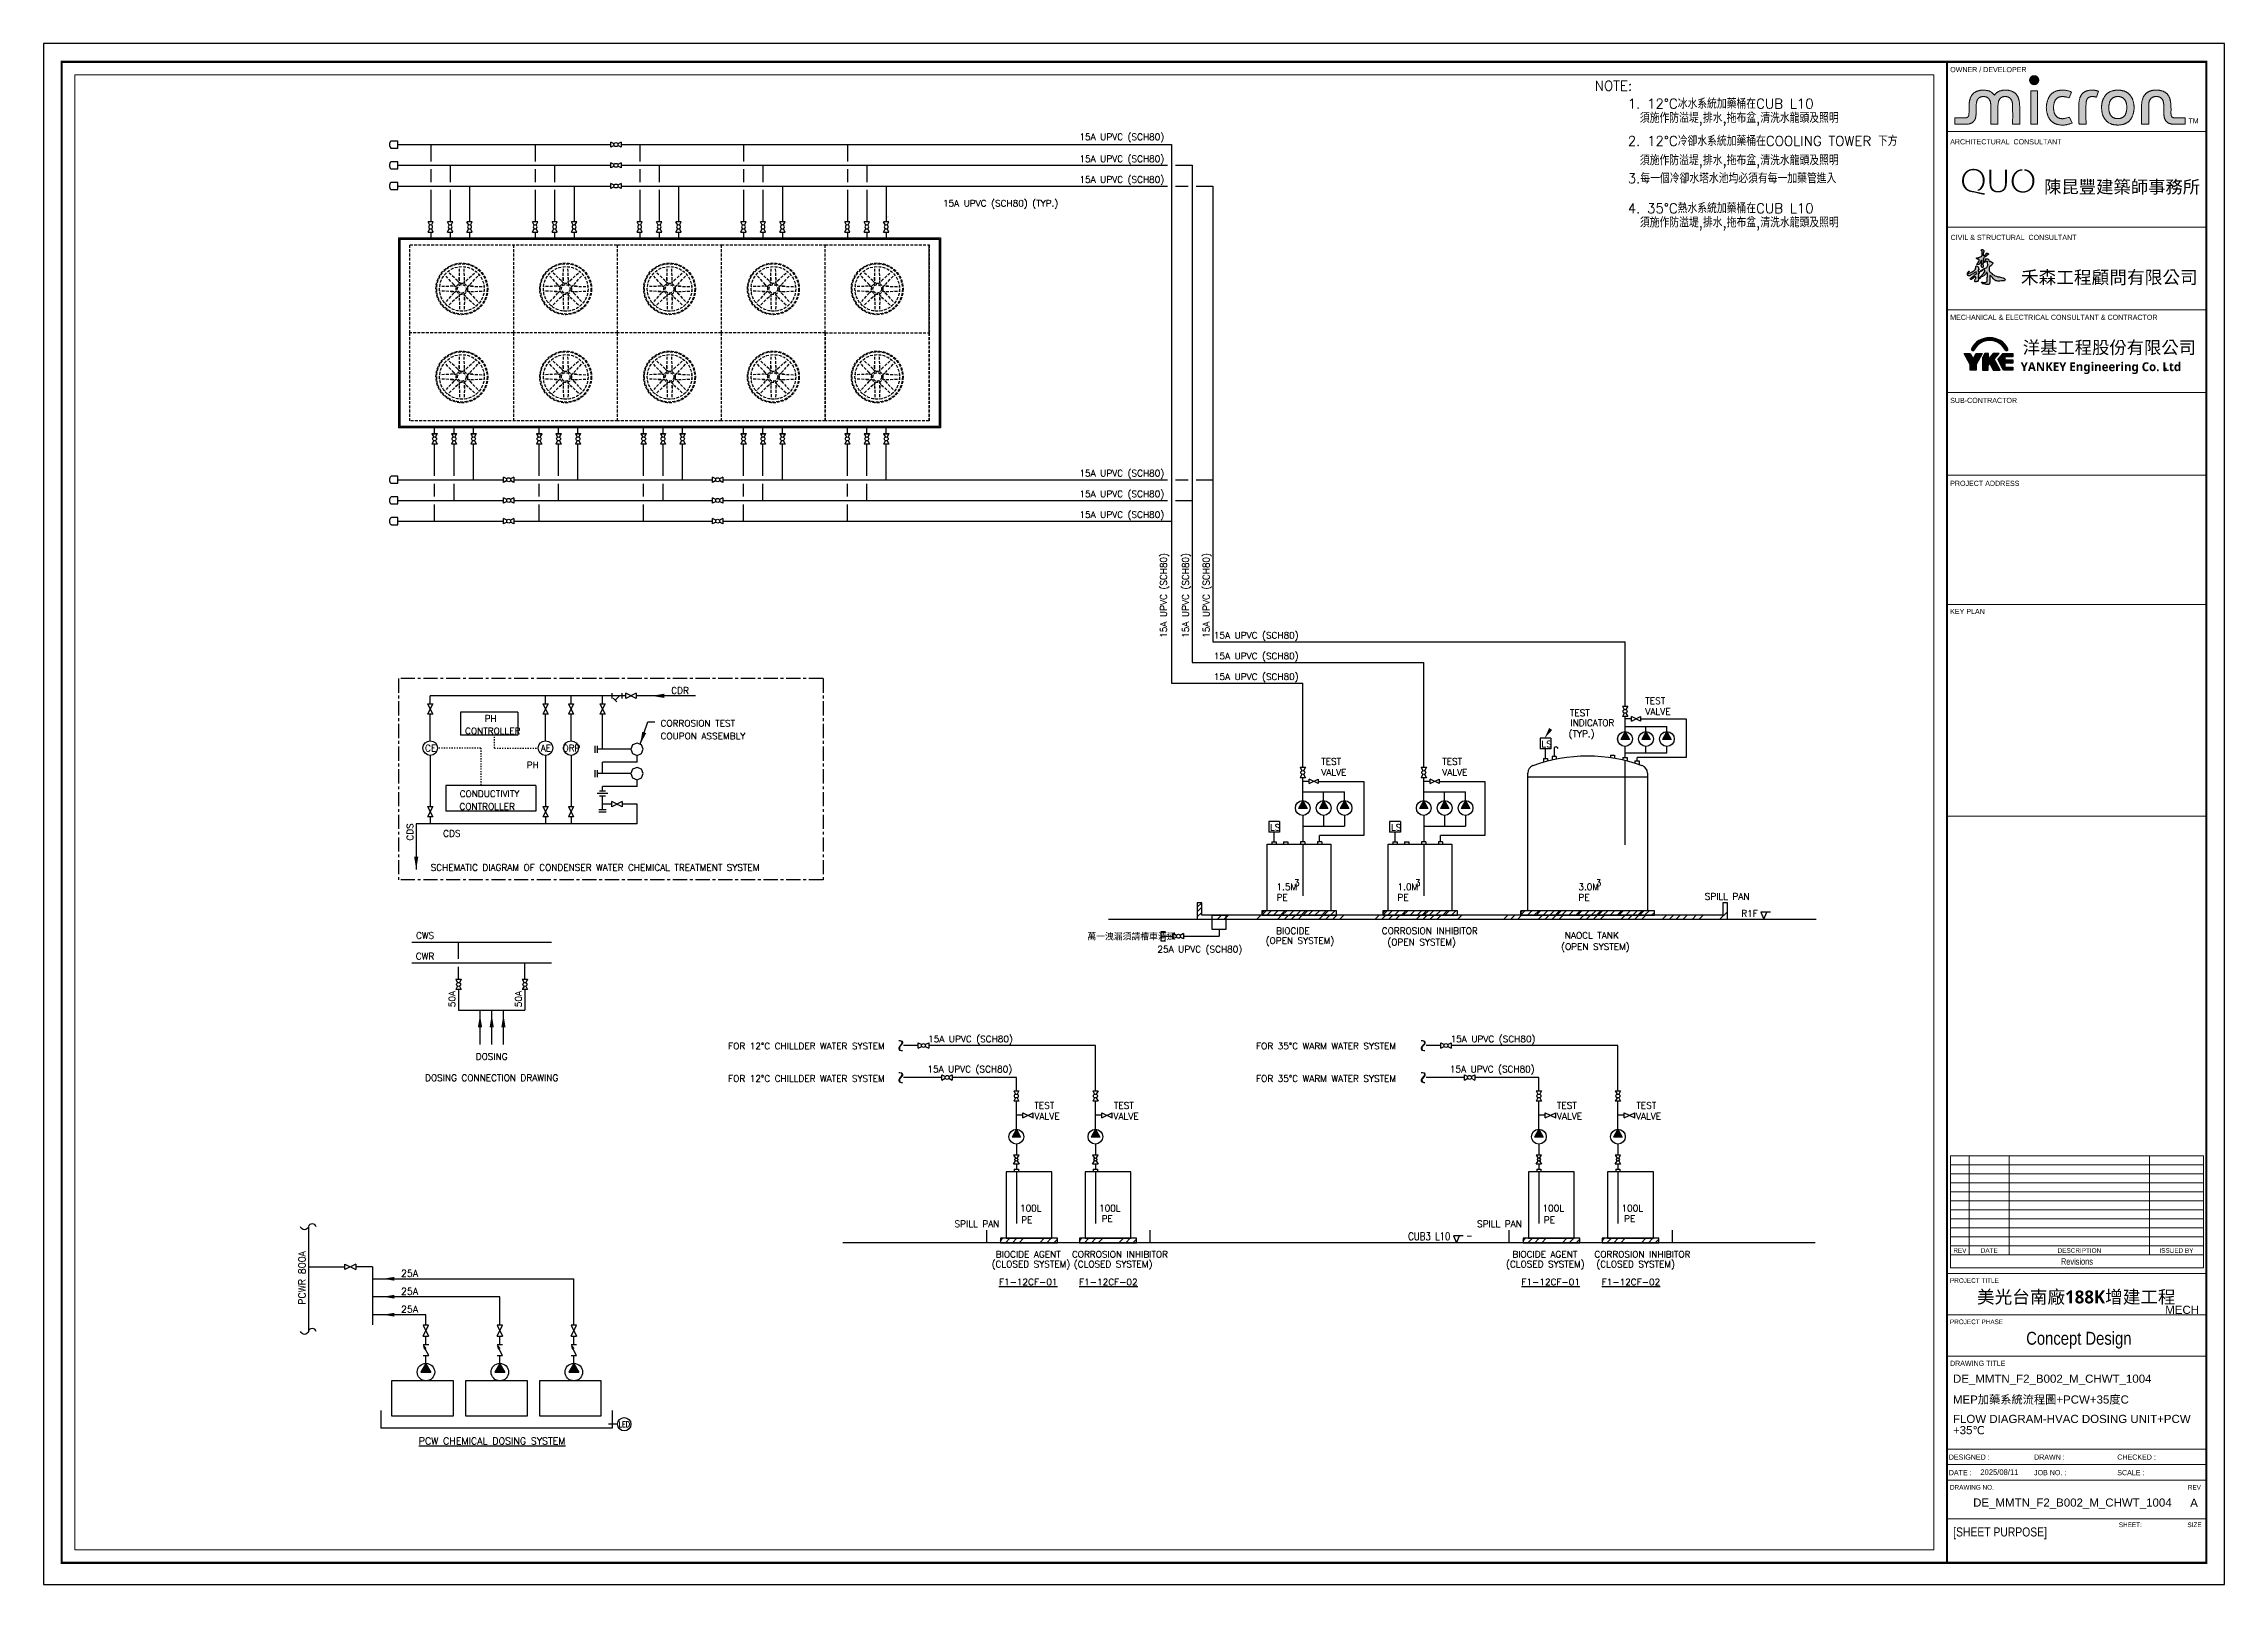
# Paper-space layout 'Layout1' of a CAD drawing. Header units: millimetres. Extents: x 0 to 401, y 0 to 283.
# The model-space entities are those that its viewports show. They can reach past a viewport. Long polylines and large blocks are cut down to what shows.
import ezdxf
from ezdxf.enums import TextEntityAlignment as Align

# ---------------------------------------------------------------- set-up
doc = ezdxf.new("R2010")
doc.units = ezdxf.units.MM
for name, pattern in [('CENTER', [2, 1.25, -0.25, 0.25, -0.25]), ('DOT2', [0.125, 0, -0.125]), ('HIDDEN', [0.375, 0.25, -0.125])]:
    doc.linetypes.add(name, pattern=pattern)
for name, color, linetype in [('AC-柱號', 7, 'Continuous'), ('BASE', 3, 'Continuous'), ('G-ANNO-TEXT', 3, 'Continuous'), ('M-CWTR-COND', 6, 'Continuous'), ('M-CWTR-EQPM', 22, 'Continuous'), ('M-CWTR-TEXT', 7, 'Continuous'), ('M-CWTR-VAVE', 2, 'Continuous'), ('M-HVAC-EQPM', 22, 'Continuous'), ('M-HVAC-VALVE-FUTURE', 8, 'Continuous'), ('M-SUMP', 1, 'Continuous'), ('M6-CWTR-PIPE', 4, 'Continuous'), ('U-EQPM', 22, 'Continuous'), ('U-EQPM-TXT', 4, 'Continuous'), ('U-PCW-PIPE-R', 211, 'Continuous'), ('U-PCW-PIPE-S', 132, 'Continuous'), ('U-PCW-TXT', 3, 'Continuous'), ('U-PCW-VALVE', 2, 'Continuous'), ('X188KBDR-A3_P-Y2257103$0$0000-A1-FRAME-Micron$0$ASP_1', 7, 'Continuous'), ('X188KBDR-A3_P-Y2257103$0$0000-A1-FRAME-Micron$0$ASP_2', 7, 'Continuous'), ('X188KBDR-A3_P-Y2257103$0$0000-A1-FRAME-Micron$0$ASP_3', 7, 'Continuous'), ('X188KBDR-A3_P-Y2257103$0$0000-A1-FRAME-Micron$0$B-Frame', 7, 'Continuous'), ('X188KBDR-A3_P-Y2257103$0$0000-A1-FRAME-Micron$0$B-TITLE', 7, 'Continuous'), ('X188KBDR-A3_P-Y2257103$0$0000-A1-FRAME-Micron$0$Hattch', 7, 'Continuous'), ('X188KBDR-A3_P-Y2257103$0$0000-A1-FRAME-Micron$0$project', 7, 'Continuous'), ('X188KBDR-A3_P-Y2257103$0$0000-A1-FRAME-Micron$0$yke01', 7, 'Continuous'), ('X188KBDR-A3_P-Y2257103$0$0000-A1-FRAME-Micron$0$yke02', 7, 'Continuous')]:
    doc.layers.add(name, color=color, linetype=linetype)
doc.styles.add('AA-TXT', font='simplex.shx', dxfattribs={"width": 0.8, "bigfont": 'chineset.shx'})
doc.styles.add('X188KBDR-A3_P-Y2257103$0$0000-A1-FRAME-Micron$0$Arial Narrow', font='ARIALN.TTF', dxfattribs={"height": 2})
doc.styles.add('X188KBDR-A3_P-Y2257103$0$0000-A1-FRAME-Micron$0$Arial Narrow_1', font='ARIALN.TTF', dxfattribs={"height": 1.8})
doc.styles.add('X188KBDR-A3_P-Y2257103$0$0000-A1-FRAME-Micron$0$Arial Narrow_4', font='ARIALN.TTF', dxfattribs={"height": 3.5})
doc.styles.add('X188KBDR-A3_P-Y2257103$0$0000-A1-FRAME-Micron$0$Arial Narrow_5', font='ARIALN.TTF', dxfattribs={"height": 2.5})
doc.styles.add('X188KBDR-A3_P-Y2257103$0$0000-A1-FRAME-Micron$0$Arial Narrow_7', font='ARIALN.TTF', dxfattribs={"height": 5})
doc.styles.add('X188KBDR-A3_P-Y2257103$0$0000-A1-FRAME-Micron$0$STANDARD', font='txt.shx', dxfattribs={"height": 0.2, "bigfont": 'china.shx'})
doc.styles.add('圖框', font='arial.ttf')
pattern_1 = [(45, (-14652.315, -9642.747), (-44.90128, 44.90128), [])]

psp = doc.layouts.get("Layout1")

# ---------------------------------------------------------------- texts
at = {"style": '圖框', "width": 1.007201}
for s, height, p in [('MECH', 1.501, (389.81, 50.43)), ('DE_MMTN_F2_B002_M_CHWT_1004', 1.5, (350.81, 37.78)), ('MEP加藥系統流程圖+PCW+35度C', 1.5, (350.81, 33.95)), ('+35℃ ', 1.5, (350.81, 28.33)), ('FLOW DIAGRAM-HVAC DOSING UNIT+PCW ', 1.5, (350.81, 30.39)), ('DE_MMTN_F2_B002_M_CHWT_1004', 1.5, (354.52, 15.03)), ('A', 1.5, (394.4, 14.98))]:
    psp.add_text(s, height=height, dxfattribs=at).set_placement(p, align=Align.MIDDLE_LEFT)
at = {"layer": 'AC-柱號', "insert": (355.84, 20.1), "char_height": 1, "attachment_point": 7, "style": '圖框'}
psp.add_mtext('2025/08/11', dxfattribs=at)

msp = doc.modelspace()

# ---------------------------------------------------------------- texts
at = {"layer": 'M-CWTR-COND', "style": 'AA-TXT'}
for p in [(559.58, -5802.79), (559.58, -5815)]:
    msp.add_text('~', height=5, rotation=270, dxfattribs=at).set_placement(p, align=Align.CENTER)
at = {"layer": 'M-CWTR-TEXT', "linetype": 'Continuous', "style": 'AA-TXT'}
for s, height, p in [('4. 35%%DC熱水系統加藥桶在CUB L10', 3.75, (640.05, -5484.28)), ('須施作防溢堤,排水,拖布盆,清洗水龍頭及照明', 3.75, (644.71, -5489.71)), ('TEST ', 2.5, (612.93, -5826.96)), ('TEST ', 2.5, (643.36, -5826.96)), ('VALVE', 2.5, (612.93, -5831.11)), ('VALVE', 2.5, (643.19, -5831.11)), ('100L', 2.5, (607.41, -5866.25)), ('PE', 2.5, (607.89, -5870.75)), ('100L', 2.5, (637.66, -5866.25)), ('PE', 2.5, (638.66, -5870.28)), ('SPILL PAN', 2.5, (582.37, -5872.29)), ('(CLOSED SYSTEM)', 2.5, (593.45, -5887.69)), ('BIOCIDE AGENT', 2.5, (595.88, -5883.94)), ('CORROSION INHIBITOR', 2.5, (627.3, -5883.94)), ('(CLOSED SYSTEM)', 2.5, (628.02, -5887.69)), ('%%UF1-12CF-01', 2.5, (599.37, -5894.53)), ('%%UF1-12CF-02', 2.5, (630.07, -5894.54))]:
    msp.add_text(s, height=height, dxfattribs=at).set_placement(p)
for s, p in [('CWS', (179.69, -5761.96)), ('CWR', (179.69, -5769.88)), ('15A UPVC (SCH80)', (588.48, -5801.54)), ('DOSING', (205.19, -5808.28)), ('FOR 35%%DC WARM WATER SYSTEM', (524.58, -5804.24)), ('DOSING CONNECTION DRAWING', (205.19, -5816.4)), ('FOR 35%%DC WARM WATER SYSTEM', (524.58, -5816.69)), ('15A UPVC (SCH80)', (588.2, -5813.06))]:
    msp.add_text(s, height=2.5, dxfattribs=at).set_placement(p, align=Align.CENTER)
for p in [(191.26, -5785.01), (216.66, -5785.01)]:
    msp.add_text('50A', height=2.5, rotation=90, dxfattribs=at).set_placement(p, align=Align.CENTER)
at = {"layer": 'M-HVAC-VALVE-FUTURE', "linetype": 'Continuous', "style": 'AA-TXT'}
for s, height, p in [('NOTE:', 3.75, (627.42, -5437.41)), ('1. 12%%DC冰水系統加藥桶在CUB L10', 3.75, (640.05, -5444.28)), ('須施作防溢堤,排水,拖布盆,清洗水龍頭及照明', 3.75, (644.71, -5449.71)), ('2. 12%%DC冷卻水系統加藥桶在COOLING TOWER 下方', 3.75, (640.05, -5458.53)), ('須施作防溢堤,排水,拖布盆,清洗水龍頭及照明', 3.75, (644.71, -5465.91)), ('3.每一個冷卻水塔水池均必須有每一加藥管進入', 3.75, (640.05, -5472.82)), (' CDR', 2.5, (272.2, -5668.2)), ('TEST ', 2.5, (617.91, -5676.77)), ('TEST ', 2.5, (646.8, -5672.12)), ('VALVE', 2.5, (646.8, -5676.26)), ('CONTROLLER', 2.5, (195, -5683.68)), ('PH', 2.5, (202.48, -5678.91)), ('CORROSION TEST', 2.5, (269.83, -5680.75)), ('COUPON ASSEMBLY', 2.5, (269.83, -5685.61)), ('(TYP.)', 2.5, (617.4, -5684.74)), ('INDICATOR', 2.5, (618.1, -5680.54)), ('PH', 2.5, (218.6, -5696.72)), ('CONDUCTIVITY', 2.5, (192.94, -5707.69)), ('CONTROLLER', 2.5, (192.86, -5712.58)), (' CDS', 2.5, (184.89, -5722.87)), ('1.5M', 2.5, (505.61, -5743.32)), ('3', 2.5, (512.27, -5741.8)), ('1.0M', 2.5, (551.92, -5743.32)), ('3', 2.5, (558.57, -5741.8)), ('3.0M', 2.5, (621.16, -5743.32)), ('3', 2.5, (627.81, -5741.8)), ('PE', 2.5, (505.62, -5747.36)), ('PE', 2.5, (551.93, -5747.36)), ('PE', 2.5, (621.16, -5747.36)), ('萬一洩漏須請槽車清運', 2.5, (433.21, -5762.49)), ('BIOCIDE', 2.5, (505.47, -5760.15)), ('CORROSION INHIBITOR', 2.5, (545.89, -5760.15)), ('NAOCL TANK', 2.5, (615.97, -5761.89)), ('(OPEN SYSTEM)', 2.5, (501.44, -5763.9)), ('(OPEN SYSTEM)', 2.5, (548.03, -5764.46)), ('(OPEN SYSTEM)', 2.5, (614.55, -5766.2))]:
    msp.add_text(s, height=height, dxfattribs=at).set_placement(p)
for s, p in [('15A UPVC (SCH80)', (446.4, -5456.34)), ('15A UPVC (SCH80)', (446.4, -5464.72)), ('15A UPVC (SCH80)', (446.4, -5472.64)), ('15A UPVC (SCH80) (TYP.)', (399.99, -5481.76)), ('15A UPVC (SCH80)', (446.4, -5585.05)), ('15A UPVC (SCH80)', (446.4, -5592.97)), ('15A UPVC (SCH80)', (446.4, -5600.89)), ('15A UPVC (SCH80)', (497.86, -5647.07)), ('15A UPVC (SCH80)', (497.86, -5654.99)), ('15A UPVC (SCH80)', (497.86, -5662.9)), ('25A UPVC (SCH80)', (476.26, -5767.18))]:
    msp.add_text(s, height=2.5, dxfattribs=at).set_placement(p, align=Align.CENTER)
for p in [(463.63, -5630.55), (472.02, -5630.55), (479.94, -5630.55)]:
    msp.add_text('15A UPVC (SCH80)', height=2.5, rotation=90, dxfattribs=at).set_placement(p, align=Align.CENTER)
at = {"layer": 'M-HVAC-VALVE-FUTURE', "style": 'AA-TXT'}
for s, p in [('CE', (181.82, -5688.98)), ('AE', (225.95, -5688.98)), ('ORP', (235.72, -5688.98))]:
    msp.add_text(s, height=2.5, dxfattribs=at).set_placement(p, align=Align.MIDDLE)
for s, p in [('TEST ', (522.73, -5695.34)), ('TEST ', (569.04, -5695.34)), ('LS', (607.01, -5688.67)), ('VALVE', (522.73, -5699.48)), ('VALVE', (569.04, -5699.48)), ('LS', (503.09, -5720.55)), ('LS', (549.4, -5720.55)), ('SCHEMATIC DIAGRAM OF CONDENSER WATER CHEMICAL TREATMENT SYSTEM', (181.82, -5735.92)), ('SPILL PAN', (669.52, -5746.99)), ('TEST ', (412.93, -5826.96)), ('TEST ', (443.36, -5826.96)), ('VALVE', (412.93, -5831.11)), ('VALVE', (443.19, -5831.11)), ('100L', (407.41, -5866.25)), ('PE', (407.89, -5870.75)), ('100L', (437.66, -5866.25)), ('PE', (438.66, -5870.28)), ('SPILL PAN', (382.37, -5872.29)), ('(CLOSED SYSTEM)', (396.55, -5887.69)), ('BIOCIDE AGENT', (398.16, -5883.94)), ('CORROSION INHIBITOR', (427.3, -5883.94)), ('(CLOSED SYSTEM)', (428.02, -5887.69)), ('%%UF1-12CF-01', (399.37, -5894.53)), ('%%UF1-12CF-02', (430.07, -5894.54))]:
    msp.add_text(s, height=2.5, dxfattribs=at).set_placement(p)
at = {"layer": 'M-HVAC-VALVE-FUTURE', "linetype": 'Continuous', "style": 'AA-TXT'}
msp.add_text(' CDS', height=2.5, rotation=90, dxfattribs=at).set_placement((175.19, -5726.1))
at = {"layer": 'M-HVAC-VALVE-FUTURE', "style": 'AA-TXT'}
for p in [(359.58, -5802.79), (359.58, -5815)]:
    msp.add_text('~', height=5, rotation=270, dxfattribs=at).set_placement(p, align=Align.CENTER)
for s, p in [('15A UPVC (SCH80)', (388.48, -5801.54)), ('FOR 12%%DC CHILLDER WATER SYSTEM', (325.66, -5804.24)), ('FOR 12%%DC CHILLDER WATER SYSTEM', (325.66, -5816.69)), ('15A UPVC (SCH80)', (388.2, -5813.06))]:
    msp.add_text(s, height=2.5, dxfattribs=at).set_placement(p, align=Align.CENTER)
msp.add_attdef('R1F', text='', height=2.5, dxfattribs=at).set_placement((689.82, -5753.49), align=Align.RIGHT)
at = {"layer": 'U-EQPM-TXT', "style": 'AA-TXT'}
msp.add_text('%%UPCW CHEMICAL DOSING SYSTEM', height=2.6475, dxfattribs=at).set_placement((205.37, -5954.1), align=Align.MIDDLE)
at = {"layer": 'U-PCW-TXT', "style": 'AA-TXT'}
msp.add_text('PCWR 800A', height=2.647, rotation=90, dxfattribs=at).set_placement((133.93, -5901.99))
for p in [(170.46, -5891.26), (170.46, -5898.14), (170.46, -5905.01)]:
    msp.add_text('25A', height=2.647, dxfattribs=at).set_placement(p)
at = {"layer": 'U-PCW-VALVE', "style": 'AA-TXT', "width": 0.8}
msp.add_text('LED', height=2.118, dxfattribs=at).set_placement((255.95, -5947.71), align=Align.MIDDLE)

# ---------------------------------------------------------------- blocks, each defined once
blk = doc.blocks.new('X188KBDR-A3_P-Y2257103$0$0000-A1-FRAME-Micron$0$A$C6BF87E68')
h = blk.add_hatch(color=0)
h.dxf.hatch_style = 2
edge = h.paths.add_edge_path()
edge.add_spline(control_points=[(52, 17.6), (53.6, 20.3), (55.9, 21.6), (59, 21.6)], knot_values=[13, 13, 13, 13, 14, 14, 14, 14], degree=3, periodic=0)
edge.add_spline(control_points=[(59, 21.6), (59, 21.6), (59, 21.6), (59, 21.6)], knot_values=[12, 12, 12, 12, 13, 13, 13, 13], degree=3, periodic=0)
edge.add_spline(control_points=[(59, 21.6), (61.8, 21.6), (63.9, 20.5), (65.5, 18.3)], knot_values=[11, 11, 11, 11, 12, 12, 12, 12], degree=3, periodic=0)
edge.add_spline(control_points=[(65.5, 18.3), (66.6, 16.5), (67.1, 14.7), (67.1, 12.9)], knot_values=[10, 10, 10, 10, 11, 11, 11, 11], degree=3, periodic=0)
edge.add_spline(control_points=[(67.1, 12.9), (67.1, 12.9), (67.1, 12.4), (67.1, 12.4)], knot_values=[9, 9, 9, 9, 10, 10, 10, 10], degree=3, periodic=0)
edge.add_spline(control_points=[(67.1, 12.4), (67.1, 10.9), (66.8, 9.5), (66.1, 8)], knot_values=[8, 8, 8, 8, 9, 9, 9, 9], degree=3, periodic=0)
edge.add_spline(control_points=[(66.1, 8), (65.2, 6.1), (63.8, 4.8), (62, 4)], knot_values=[7, 7, 7, 7, 8, 8, 8, 8], degree=3, periodic=0)
edge.add_spline(control_points=[(62, 4), (62, 4), (63.9, 3.6), (63.9, 3.6)], knot_values=[6, 6, 6, 6, 7, 7, 7, 7], degree=3, periodic=0)
edge.add_spline(control_points=[(63.9, 3.6), (64.4, 3.9), (65, 4.3), (65.6, 4.7)], knot_values=[5, 5, 5, 5, 6, 6, 6, 6], degree=3, periodic=0)
edge.add_spline(control_points=[(65.6, 4.7), (67.7, 6.7), (68.8, 9.3), (68.8, 12.6)], knot_values=[4, 4, 4, 4, 5, 5, 5, 5], degree=3, periodic=0)
edge.add_spline(control_points=[(68.8, 12.6), (68.8, 12.6), (68.8, 12.9), (68.8, 12.9)], knot_values=[3, 3, 3, 3, 4, 4, 4, 4], degree=3, periodic=0)
edge.add_spline(control_points=[(68.8, 12.9), (68.8, 15.6), (67.9, 18), (66.2, 19.9)], knot_values=[2, 2, 2, 2, 3, 3, 3, 3], degree=3, periodic=0)
edge.add_spline(control_points=[(66.2, 19.9), (64.4, 21.8), (62, 22.8), (59.3, 22.8)], knot_values=[1, 1, 1, 1, 2, 2, 2, 2], degree=3, periodic=0)
edge.add_spline(control_points=[(59.3, 22.8), (59.3, 22.8), (58.9, 22.8), (58.9, 22.8)], knot_values=[0, 0, 0, 0, 1, 1, 1, 1], degree=3, periodic=0)
edge.add_spline(control_points=[(58.9, 22.8), (56.8, 22.8), (54.8, 22.2), (53, 20.9)], knot_values=[30, 30, 30, 30, 31, 31, 31, 31], degree=3, periodic=0)
edge.add_spline(control_points=[(53, 20.9), (50.4, 18.9), (49, 16.1), (49, 12.5)], knot_values=[29, 29, 29, 29, 30, 30, 30, 30], degree=3, periodic=0)
edge.add_spline(control_points=[(49, 12.5), (49, 12.5), (49, 12.1), (49, 12.1)], knot_values=[28, 28, 28, 28, 29, 29, 29, 29], degree=3, periodic=0)
edge.add_spline(control_points=[(49, 12.1), (49, 10.8), (49.3, 9.4), (49.8, 8.1)], knot_values=[27, 27, 27, 27, 28, 28, 28, 28], degree=3, periodic=0)
edge.add_spline(control_points=[(49.8, 8.1), (50.8, 5.8), (52.4, 4.2), (54.5, 3.2)], knot_values=[26, 26, 26, 26, 27, 27, 27, 27], degree=3, periodic=0)
edge.add_spline(control_points=[(54.5, 3.2), (55.1, 3), (55.8, 2.7), (56.7, 2.5)], knot_values=[25, 25, 25, 25, 26, 26, 26, 26], degree=3, periodic=0)
edge.add_spline(control_points=[(56.7, 2.5), (57.3, 2.4), (58.1, 2.3), (59.2, 2.2)], knot_values=[24, 24, 24, 24, 25, 25, 25, 25], degree=3, periodic=0)
edge.add_spline(control_points=[(59.2, 2.2), (62.8, 1.3), (65.9, 0.5), (68.5, 0)], knot_values=[23, 23, 23, 23, 24, 24, 24, 24], degree=3, periodic=0)
edge.add_spline(control_points=[(68.5, 0), (68.5, 0), (68.7, 0.4), (69, 1.3)], knot_values=[22, 22, 22, 22, 23, 23, 23, 23], degree=3, periodic=0)
edge.add_spline(control_points=[(69, 1.3), (69, 1.3), (69, 1.3), (69, 1.3)], knot_values=[21.00001, 21.00001, 21.00001, 21.00001, 21.99999, 21.99999, 21.99999, 21.99999], degree=3, periodic=0)
edge.add_spline(control_points=[(69, 1.3), (64.9, 2), (61.7, 2.6), (59.5, 3.2)], knot_values=[20, 20, 20, 20, 21, 21, 21, 21], degree=3, periodic=0)
edge.add_spline(control_points=[(59.5, 3.2), (58.8, 3.4), (58.1, 3.5), (57.2, 3.6)], knot_values=[19, 19, 19, 19, 20, 20, 20, 20], degree=3, periodic=0)
edge.add_spline(control_points=[(57.2, 3.6), (56.5, 3.8), (55.9, 4), (55.4, 4.3)], knot_values=[18, 18, 18, 18, 19, 19, 19, 19], degree=3, periodic=0)
edge.add_spline(control_points=[(55.4, 4.3), (54.8, 4.5), (54, 5), (53.1, 5.9)], knot_values=[17, 17, 17, 17, 18, 18, 18, 18], degree=3, periodic=0)
edge.add_spline(control_points=[(53.1, 5.9), (51.5, 7.7), (50.7, 9.8), (50.7, 12.1)], knot_values=[16, 16, 16, 16, 17, 17, 17, 17], degree=3, periodic=0)
edge.add_spline(control_points=[(50.7, 12.1), (50.7, 12.1), (50.7, 12.6), (50.7, 12.6)], knot_values=[15, 15, 15, 15, 16, 16, 16, 16], degree=3, periodic=0)
edge.add_spline(control_points=[(50.7, 12.6), (50.7, 14.3), (51.1, 16), (52, 17.6)], knot_values=[14, 14, 14, 14, 15, 15, 15, 15], degree=3, periodic=0)
h = blk.add_hatch(color=0)
h.dxf.hatch_style = 2
edge = h.paths.add_edge_path()
edge.add_spline(control_points=[(74.6, 22), (74.6, 22), (74.6, 10.2), (74.6, 10.2), (74.6, 7.8), (75.1, 6), (76.3, 4.9), (77.3, 3.8), (78.7, 3.3), (80.4, 3.3), (82.3, 3.3), (83.8, 3.8), (84.9, 4.9), (86, 6.1), (86.6, 7.9), (86.6, 10.2), (86.6, 10.2), (86.6, 22), (86.6, 22), (86.6, 22), (88.2, 22), (88.2, 22), (88.2, 22), (88.2, 10.3), (88.2, 10.3), (88.2, 7.5), (87.4, 5.3), (85.8, 3.9), (84.5, 2.7), (82.6, 2.1), (80.4, 2.1), (78.2, 2.1), (76.5, 2.7), (75.2, 3.8), (73.7, 5.2), (73, 7.3), (73, 10.1), (73, 10.1), (73, 22), (73, 22), (73, 22), (74.6, 22), (74.6, 22)], knot_values=[0, 0, 0, 0, 1, 1, 1, 2, 2, 2, 3, 3, 3, 4, 4, 4, 5, 5, 5, 6, 6, 6, 7, 7, 7, 8, 8, 8, 9, 9, 9, 10, 10, 10, 11, 11, 11, 12, 12, 12, 13, 13, 13, 14, 14, 14, 14], degree=3, periodic=0)
h = blk.add_hatch(color=0)
h.dxf.hatch_style = 2
edge = h.paths.add_edge_path()
edge.add_spline(control_points=[(109.7, 19.5), (108.1, 21.3), (106, 22.3), (103.4, 22.5)], knot_values=[15, 15, 15, 15, 16, 16, 16, 16], degree=3, periodic=0)
edge.add_spline(control_points=[(103.4, 22.5), (103.4, 22.5), (103.4, 21.3), (103.4, 21.3)], knot_values=[14, 14, 14, 14, 15, 15, 15, 15], degree=3, periodic=0)
edge.add_spline(control_points=[(103.4, 21.3), (105.6, 21), (107.4, 20), (108.7, 18.2)], knot_values=[13, 13, 13, 13, 14, 14, 14, 14], degree=3, periodic=0)
edge.add_spline(control_points=[(108.7, 18.2), (110, 16.6), (110.6, 14.6), (110.6, 12.4)], knot_values=[12, 12, 12, 12, 13, 13, 13, 13], degree=3, periodic=0)
edge.add_spline(control_points=[(110.6, 12.4), (110.6, 9.8), (109.9, 7.7), (108.6, 6)], knot_values=[11, 11, 11, 11, 12, 12, 12, 12], degree=3, periodic=0)
edge.add_spline(control_points=[(108.6, 6), (107.1, 4.1), (105, 3.1), (102.3, 3.1)], knot_values=[10, 10, 10, 10, 11, 11, 11, 11], degree=3, periodic=0)
edge.add_spline(control_points=[(102.3, 3.1), (99.7, 3.1), (97.6, 4.1), (96.1, 6)], knot_values=[9, 9, 9, 9, 10, 10, 10, 10], degree=3, periodic=0)
edge.add_spline(control_points=[(96.1, 6), (94.8, 7.7), (94.1, 9.8), (94.1, 12.1)], knot_values=[8, 8, 8, 8, 9, 9, 9, 9], degree=3, periodic=0)
edge.add_spline(control_points=[(94.1, 12.1), (94.1, 14.6), (94.8, 16.7), (96.1, 18.4)], knot_values=[7, 7, 7, 7, 8, 8, 8, 8], degree=3, periodic=0)
edge.add_spline(control_points=[(96.1, 18.4), (97.5, 20.2), (99.4, 21.2), (101.8, 21.3)], knot_values=[6, 6, 6, 6, 7, 7, 7, 7], degree=3, periodic=0)
edge.add_spline(control_points=[(101.8, 21.3), (101.8, 21.3), (101.8, 22.5), (101.8, 22.5)], knot_values=[5, 5, 5, 5, 6, 6, 6, 6], degree=3, periodic=0)
edge.add_spline(control_points=[(101.8, 22.5), (99.2, 22.4), (97, 21.4), (95.3, 19.7)], knot_values=[4, 4, 4, 4, 5, 5, 5, 5], degree=3, periodic=0)
edge.add_spline(control_points=[(95.3, 19.7), (93.4, 17.8), (92.4, 15.2), (92.4, 12)], knot_values=[3, 3, 3, 3, 4, 4, 4, 4], degree=3, periodic=0)
edge.add_spline(control_points=[(92.4, 12), (92.4, 9), (93.4, 6.5), (95.2, 4.7)], knot_values=[2, 2, 2, 2, 3, 3, 3, 3], degree=3, periodic=0)
edge.add_spline(control_points=[(95.2, 4.7), (97, 2.8), (99.4, 1.9), (102.2, 1.9)], knot_values=[1, 1, 1, 1, 2, 2, 2, 2], degree=3, periodic=0)
edge.add_spline(control_points=[(102.2, 1.9), (105.1, 1.9), (107.5, 2.9), (109.3, 4.7)], knot_values=[0, 0, 0, 0, 1, 1, 1, 1], degree=3, periodic=0)
edge.add_spline(control_points=[(109.3, 4.7), (111.3, 6.7), (112.3, 9.2), (112.3, 12.4)], knot_values=[17, 17, 17, 17, 18, 18, 18, 18], degree=3, periodic=0)
edge.add_spline(control_points=[(112.3, 12.4), (112.3, 15.3), (111.4, 17.7), (109.7, 19.5)], knot_values=[16, 16, 16, 16, 17, 17, 17, 17], degree=3, periodic=0)
blk = doc.blocks.new('X188KBDR-A3_P-Y2257103$0$0000-A1-FRAME-Micron$0$A$C53eb0ea9')
h = blk.add_hatch(color=256)
h.dxf.hatch_style = 1
h.paths.add_polyline_path([(-46.1, 18.3), (-48.3, 17.7), (-48.4, 17.7), (-49, 17.6), (-49.3, 17.3), (-48.8, 16.9), (-48.3, 16.7), (-47.7, 16.5), (-47.3, 16.4), (-47.1, 16.1), (-47.1, 15.7), (-47.1, 15.4), (-47.4, 14.9), (-47.9, 14.1), (-48.6, 13.4), (-49, 12.8), (-48.8, 12.6), (-48.4, 12.5), (-47.9, 12.4), (-47.4, 12.6), (-47.2, 12.7), (-46.9, 13), (-46.6, 13.2), (-46.6, 13.4), (-46.6, 13.5), (-46.4, 13.8), (-46.2, 14.1), (-46, 14.6), (-45.8, 15), (-45.7, 15.3), (-45.4, 15.5), (-45.3, 15.5), (-45, 15.5), (-44.9, 15.3), (-44.9, 14.8), (-44.9, 14.4), (-45.1, 13.8), (-45.3, 13.6), (-45.5, 13.5), (-45.6, 13.3), (-45.1, 13.3), (-44.9, 13.2), (-44.9, 13), (-44.9, 12.7), (-45.6, 12.3), (-45.5, 11.9), (-45.4, 11.2), (-45.2, 10.7), (-45, 10.3), (-44.7, 10.2), (-44.4, 10.2), (-44.1, 10.4), (-43.9, 10.7), (-43.9, 11.1), (-43.9, 11.4), (-44.1, 11.9), (-44.2, 12.4), (-44.2, 12.8), (-44.2, 13), (-44.1, 13.4), (-44, 13.6), (-43.9, 13.7), (-43.2, 14.1), (-42.8, 14.3), (-42.1, 14.6), (-41.7, 14.7), (-41.4, 14.8), (-41.1, 14.8), (-40.9, 14.8), (-40.7, 14.6), (-40.6, 14.4), (-40.6, 13.5), (-40.5, 12.6), (-40.5, 11.9), (-40.7, 11.3), (-40.9, 10.6), (-41.2, 10.2), (-41.8, 10), (-43.1, 9.5), (-44.1, 8.8), (-45.5, 8), (-46.1, 7.6), (-46.6, 7.1), (-47.2, 6.7), (-47.5, 6.5), (-47.6, 6.7), (-47.6, 6.8), (-47.7, 7), (-47.9, 7.4), (-47.9, 7.7), (-47.9, 8.1), (-47.7, 8.2), (-47.5, 8.3), (-47.3, 8.5), (-47.2, 8.8), (-47.4, 9.2), (-47.6, 9.5), (-47.6, 10), (-47.8, 10.6), (-48.1, 11), (-48.7, 11.3), (-49.2, 11.4), (-49.5, 11.2), (-49.7, 10.9), (-49.7, 10.2), (-49.8, 9.4), (-49.9, 8.9), (-50.4, 8.3), (-51.2, 7.7), (-52.6, 6.9), (-54.1, 6.1), (-55.2, 5.6), (-55.5, 5.4), (-55.6, 5.5), (-55.7, 5.8), (-55.7, 6.1), (-55.6, 6.2), (-55.4, 6.5), (-55.1, 6.9), (-54.9, 7.1), (-54.9, 7.3), (-55, 7.4), (-55.1, 7.3), (-55.3, 7.1), (-55.5, 6.8), (-55.8, 6.4), (-56, 6.1), (-56.2, 5.5), (-56.1, 4.8), (-55.6, 4.1), (-55.2, 3.8), (-54.9, 3.8), (-54.3, 3.9), (-53.6, 4.2), (-53.2, 4.6), (-52.9, 4.8), (-52.6, 5), (-52, 5), (-51.5, 5.2), (-51.1, 5.7), (-50.9, 6), (-50.5, 6), (-50.2, 6.2), (-50, 6.6), (-49.5, 6.7), (-49.1, 6.6), (-49, 6.1), (-49.2, 5.7), (-49.8, 5), (-50.9, 4), (-52, 3.3), (-52.9, 2.6), (-53.7, 2), (-53.9, 1.4), (-53.6, 0.9), (-53.2, 1), (-52.7, 1.1), (-52.4, 1.4), (-51.9, 1.8), (-51.6, 2.1), (-51.1, 2.5), (-50.8, 2.7), (-50.6, 2.9), (-50.3, 3), (-50, 3.1), (-49.9, 2.9), (-49.7, 2.6), (-49.7, 2.1), (-49.7, 1.8), (-49.9, 1.4), (-50.1, 1.1), (-50.5, 0.7), (-50.5, 0.2), (-50.4, -0.2), (-50.4, -0.5), (-50.2, -0.8), (-49.9, -0.9), (-49.5, -0.9), (-49.2, -0.7), (-48.9, -0.7), (-48.5, -0.7), (-48.3, -0.5), (-47.9, -0.3), (-47.8, 0.2), (-47.7, 0.7), (-47.7, 1.2), (-47.6, 1.6), (-47.7, 1.8), (-47.8, 2.3), (-47.8, 2.6), (-47.8, 3), (-47.7, 3.4), (-47.7, 3.8), (-47.7, 4.1), (-47.6, 4.5), (-47.8, 4.9), (-47.8, 5.2), (-47.8, 5.3), (-47.6, 5.4), (-47.3, 5.4), (-47.1, 5.6), (-47.1, 5.8), (-47, 6), (-46.8, 6.4), (-46.5, 6.7), (-46.2, 7), (-45.8, 7.2), (-45.5, 7.4), (-45.2, 7.5), (-44.8, 7.7), (-44.5, 7.9), (-44.3, 8.1), (-44, 8.4), (-43.7, 8.6), (-43.3, 8.6), (-42.9, 8.4), (-42.8, 8), (-42.8, 7.7), (-42.8, 7.2), (-43.2, 6.4), (-43.7, 5.5), (-44.9, 4.4), (-45.4, 3.9), (-45.9, 3.5), (-46.3, 2.9), (-46.5, 2.7), (-46.7, 2.5), (-46.8, 2.2), (-47, 1.9), (-46.8, 1.7), (-46.5, 1.7), (-46.2, 2), (-46, 2.3), (-45.7, 2.7), (-45.9, 2.8), (-46.1, 2.9), (-45.9, 3.3), (-45.6, 3.6), (-45.4, 3.8), (-45.3, 3.8), (-45.2, 3.6), (-45.2, 3.2), (-45, 3.2), (-44.6, 3.2), (-44.2, 3.5), (-43.8, 3.8), (-43.5, 4), (-43.2, 3.9), (-43, 4.3), (-42.8, 4.5), (-42.4, 4.9), (-42, 5.3), (-41.8, 5.8), (-41.7, 6.1), (-41.4, 6.3), (-41, 6.3), (-40.9, 6.1), (-40.7, 5.4), (-40.6, 4.7), (-40.6, 3.9), (-40.7, 3.2), (-40.8, 2.6), (-40.8, 1.1), (-40.8, 0.7), (-40.8, 0.4), (-40.9, 0.2), (-40.9, -0.1), (-40.9, -0.4), (-41, -0.5), (-41.3, -0.9), (-41.7, -1.2), (-42.2, -1.3), (-42.8, -1.3), (-43.7, -1.3), (-44.5, -1.2), (-45.2, -1.2), (-45.1, -1.7), (-44.8, -2), (-44.3, -2.5), (-43.3, -2.5), (-42.5, -2.7), (-41.7, -2.9), (-40.8, -3), (-40.2, -3), (-39.7, -2.8), (-39.2, -2.3), (-39, -1.8), (-38.9, -1.3), (-38.9, -1), (-38.9, -0.7), (-38.9, -0.5), (-38.9, 0.2), (-38.9, 1.7), (-38.8, 2.9), (-38.8, 3.6), (-38.7, 4.2), (-38.1, 3.7), (-37.4, 3.1), (-36.9, 2.4), (-36.4, 1.7), (-36.1, 1.3), (-35.7, 0.9), (-35, 0.4), (-34.3, 0), (-33.5, -0.2), (-32.8, -0.3), (-31.1, -0.3), (-29.8, -0.1), (-28.4, -0.1), (-27.6, -0.1), (-27.4, 0.4), (-27.3, 0.6), (-27.1, 0.8), (-27.1, 1), (-27.2, 1.2), (-27.6, 1.7), (-28, 2), (-28.7, 2.2), (-29.8, 2.5), (-31.5, 2.9), (-32.6, 3.1), (-33.6, 3.4), (-34.9, 3.8), (-35.6, 4.2), (-36.1, 4.5), (-36.7, 4.9), (-37.2, 5.5), (-37.5, 5.9), (-37.8, 6.2), (-38.3, 6.3), (-38.7, 6.6), (-39.1, 7), (-39.2, 7.5), (-39.3, 7.8), (-39.3, 8.5), (-39.3, 9.3), (-39.3, 10), (-39.3, 10.4), (-38.8, 10.9), (-38.1, 11.5), (-37.8, 11.8), (-37.5, 12.1), (-37.1, 12.5), (-36.8, 13), (-36.6, 13.2), (-36.5, 13.5), (-36.5, 13.8), (-36.8, 14), (-36.9, 14.1), (-37.2, 14.2), (-37.6, 14.4), (-38, 14.6), (-38.2, 14.8), (-38.4, 15), (-38.6, 14.9), (-38.7, 14.9), (-38.8, 14.9), (-39.1, 14.9), (-39.1, 14.9), (-39.3, 15.1), (-39.5, 15.4), (-39.6, 15.7), (-39.7, 16), (-39.9, 16.4), (-40.2, 16.7), (-40.4, 16.8), (-40.8, 16.9), (-41.3, 16.9), (-41.9, 16.9), (-42.2, 16.8), (-42.5, 16.8), (-42.5, 16.6), (-42.2, 16), (-42.2, 15.7), (-42.4, 15.6), (-42.7, 15.3), (-43.1, 15), (-43.3, 14.8), (-43.6, 14.8), (-43.7, 14.9), (-43.9, 14.9), (-43.9, 15.1), (-44, 15.5), (-44, 16), (-43.9, 16.5), (-43.8, 17.1), (-43.6, 17.7), (-43.3, 18.2), (-42.8, 18.3), (-42.5, 18.5), (-42, 18.8), (-41.7, 19.1), (-41.4, 19.3), (-41.1, 19.5), (-40.8, 19.7), (-40.5, 19.9), (-40.3, 19.9), (-40.1, 20.2), (-40, 20.5), (-40, 20.6), (-40, 20.7), (-40.2, 20.9), (-40.3, 21), (-40.5, 21), (-40.6, 21.1), (-40.8, 21.2), (-40.9, 21.2), (-41.3, 21.3), (-41.4, 21.2), (-41.5, 21.2), (-41.6, 21.1), (-41.7, 21.1), (-41.6, 20.6), (-41.7, 20.4), (-41.8, 20.2), (-42.1, 19.9), (-42.5, 19.7), (-42.9, 19.6), (-43.2, 19.5), (-43.5, 19.4), (-43.8, 19.4), (-43.8, 19.5), (-44, 19.8), (-44, 20), (-44, 20.2), (-44, 20.7), (-43.9, 21), (-43.9, 21.3), (-43.8, 21.6), (-43.7, 22), (-43.6, 22.3), (-43.6, 22.6), (-43.5, 22.8), (-43.5, 23.1), (-43.6, 23.3), (-43.7, 23.5), (-43.9, 23.7), (-44.1, 23.9), (-44.5, 24), (-44.7, 24.1), (-44.8, 24), (-45, 23.9), (-45.4, 23.9), (-45.5, 23.8), (-45.6, 23.7), (-45.6, 23.6), (-45.5, 23.4), (-45.1, 23.2), (-44.9, 22.9), (-44.8, 22.5), (-44.7, 22.2), (-44.7, 21.7), (-44.7, 20.6), (-44.8, 20.3), (-44.8, 19.5), (-44.7, 19.5), (-44.7, 19.3), (-45, 19.1), (-45.2, 18.8), (-45.5, 18.6)])
blk.add_lwpolyline([(-48.9, 17.6), (-48.6, 17.7), (-48.3, 17.7), (-46.1, 18.3), (-45.5, 18.6), (-45.2, 18.8), (-45, 19.1), (-44.7, 19.3), (-44.7, 19.5), (-44.8, 19.5), (-44.8, 20.3), (-44.7, 20.6), (-44.7, 21.7), (-44.7, 22.2), (-44.8, 22.5), (-44.9, 22.9), (-45.1, 23.2), (-45.5, 23.4), (-45.6, 23.6), (-45.6, 23.7), (-45.5, 23.8), (-45.4, 23.9), (-45, 23.9), (-44.8, 24), (-44.7, 24.1), (-44.5, 24), (-44.1, 23.9), (-43.9, 23.7), (-43.7, 23.5), (-43.6, 23.3), (-43.5, 23.1), (-43.5, 22.8), (-43.6, 22.6), (-43.6, 22.3), (-43.7, 22), (-43.8, 21.6), (-43.9, 21.3), (-43.9, 21), (-44, 20.7), (-44, 20.2), (-44, 20), (-44, 19.8), (-43.8, 19.5), (-43.8, 19.4), (-43.5, 19.4), (-43.2, 19.5), (-42.9, 19.6), (-42.5, 19.7), (-42.1, 19.9), (-41.8, 20.2), (-41.7, 20.4), (-41.6, 20.6), (-41.7, 21.1), (-41.6, 21.1), (-41.5, 21.2), (-41.4, 21.2), (-41.3, 21.3), (-40.9, 21.2), (-40.8, 21.2), (-40.6, 21.1), (-40.5, 21), (-40.3, 21), (-40.2, 20.9), (-40, 20.7), (-40, 20.6), (-40, 20.5), (-40.1, 20.2), (-40.3, 19.9), (-40.5, 19.9), (-40.8, 19.7), (-41.1, 19.5), (-41.4, 19.3), (-41.7, 19.1), (-42, 18.8), (-42.5, 18.5), (-42.8, 18.3), (-43.3, 18.2), (-43.6, 17.7), (-43.8, 17.1), (-43.9, 16.5), (-44, 16), (-44, 15.5), (-43.9, 15.1), (-43.9, 14.9), (-43.7, 14.9), (-43.6, 14.8), (-43.3, 14.8), (-43.1, 15), (-42.7, 15.3), (-42.4, 15.6), (-42.2, 15.7), (-42.2, 16), (-42.5, 16.6), (-42.5, 16.8), (-42.2, 16.8), (-41.9, 16.9), (-41.3, 16.9), (-40.8, 16.9), (-40.4, 16.8), (-40.2, 16.7), (-39.9, 16.4), (-39.7, 16), (-39.6, 15.7), (-39.5, 15.4), (-39.3, 15.1), (-39.1, 14.9), (-39.1, 14.9), (-38.8, 14.9), (-38.7, 14.9), (-38.6, 14.9), (-38.4, 15), (-38.2, 14.8), (-38, 14.6), (-37.6, 14.4), (-37.2, 14.2), (-36.9, 14.1), (-36.8, 14), (-36.5, 13.8), (-36.5, 13.5), (-36.6, 13.2), (-36.8, 13), (-37.1, 12.5), (-37.5, 12.1), (-37.8, 11.8), (-38.1, 11.5), (-38.8, 10.9), (-39.3, 10.4), (-39.3, 10), (-39.3, 9.3), (-39.3, 8.5), (-39.3, 7.8), (-39.2, 7.5), (-39.1, 7), (-38.7, 6.6), (-38.3, 6.3), (-37.8, 6.2), (-37.5, 5.9), (-37.2, 5.5), (-36.7, 4.9), (-36.1, 4.5), (-35.6, 4.2), (-34.9, 3.8), (-33.6, 3.4), (-32.6, 3.1), (-31.5, 2.9), (-29.8, 2.5), (-28.7, 2.2), (-28, 2), (-27.6, 1.7), (-27.2, 1.2), (-27.1, 1), (-27.1, 0.8), (-27.3, 0.6), (-27.4, 0.4), (-27.6, -0.1), (-28.4, -0.1), (-29.8, -0.1), (-31.1, -0.3), (-32.8, -0.3), (-33.5, -0.2), (-34.3, 0), (-35, 0.4), (-35.7, 0.9), (-36.1, 1.3), (-36.4, 1.7), (-36.9, 2.4), (-37.4, 3.1), (-38.1, 3.7), (-38.7, 4.2), (-38.8, 3.6), (-38.8, 2.9), (-38.9, 1.7), (-38.9, 0.2), (-38.9, -0.5), (-38.9, -0.7), (-38.9, -1), (-38.9, -1.3), (-39, -1.8), (-39.2, -2.3), (-39.7, -2.8), (-40.2, -3), (-40.8, -3), (-41.7, -2.9), (-42.5, -2.7), (-43.3, -2.5), (-44.3, -2.5), (-44.8, -2), (-45.1, -1.7), (-45.2, -1.2), (-44.5, -1.2), (-44.5, -1.2), (-43.7, -1.3), (-42.8, -1.3), (-42.2, -1.3), (-41.7, -1.2), (-41.3, -0.9), (-41, -0.5), (-40.9, -0.4), (-40.9, -0.1), (-40.9, 0.2), (-40.8, 0.4), (-40.8, 0.7), (-40.8, 1.1), (-40.8, 2.6), (-40.7, 3.2), (-40.6, 3.9), (-40.6, 4.7), (-40.7, 5.4), (-40.9, 6.1), (-41, 6.3), (-41.4, 6.3), (-41.7, 6.1), (-41.8, 5.8), (-42, 5.3), (-42.4, 4.9), (-42.8, 4.5), (-43, 4.3), (-43.2, 3.9), (-43.5, 4), (-43.8, 3.8), (-44.2, 3.5), (-44.6, 3.2), (-45, 3.2), (-45.2, 3.2), (-45.2, 3.6), (-45.3, 3.8), (-45.4, 3.8), (-45.6, 3.6), (-45.9, 3.3), (-46.1, 2.9), (-45.9, 2.8), (-45.7, 2.7), (-45.7, 2.7), (-46, 2.3), (-46.2, 2), (-46.5, 1.7), (-46.8, 1.7), (-47, 1.9), (-46.8, 2.2), (-46.7, 2.5), (-46.5, 2.7), (-46.3, 2.9), (-45.9, 3.5), (-45.4, 3.9), (-44.9, 4.4), (-43.7, 5.5), (-43.2, 6.4), (-42.8, 7.2), (-42.8, 7.7), (-42.8, 8), (-42.9, 8.4), (-43.3, 8.6), (-43.7, 8.6), (-44, 8.4), (-44.3, 8.1), (-44.5, 7.9), (-44.8, 7.7), (-45.2, 7.5), (-45.5, 7.4), (-45.8, 7.2), (-46.2, 7), (-46.5, 6.7), (-46.8, 6.4), (-47, 6), (-47.1, 5.8), (-47.1, 5.6), (-47.3, 5.4), (-47.6, 5.4), (-47.8, 5.3), (-47.8, 5.2), (-47.8, 4.9), (-47.6, 4.5), (-47.7, 4.1), (-47.7, 3.8), (-47.7, 3.4), (-47.8, 3), (-47.8, 2.6), (-47.8, 2.3), (-47.7, 1.8), (-47.6, 1.6), (-47.7, 1.2), (-47.7, 0.7), (-47.8, 0.2), (-47.9, -0.3), (-48.3, -0.5), (-48.5, -0.7), (-48.9, -0.7), (-49.2, -0.7), (-49.5, -0.9), (-49.9, -0.9), (-50.2, -0.8), (-50.4, -0.5), (-50.4, -0.2), (-50.5, 0.2), (-50.5, 0.7), (-50.1, 1.1), (-49.9, 1.4), (-49.7, 1.8), (-49.7, 2.1), (-49.7, 2.6), (-49.9, 2.9), (-50, 3.1), (-50.3, 3), (-50.6, 2.9), (-50.8, 2.7), (-51.1, 2.5), (-51.6, 2.1), (-51.9, 1.8), (-52.4, 1.4), (-52.7, 1.1), (-53.2, 1), (-53.6, 0.9), (-53.9, 1.4), (-53.7, 2), (-52.9, 2.6), (-52, 3.3), (-50.9, 4), (-49.8, 5), (-49.2, 5.7), (-49, 6.1), (-49.1, 6.6), (-49.5, 6.7), (-50, 6.6), (-50.2, 6.2), (-50.5, 6), (-50.5, 6), (-50.9, 6), (-51.1, 5.7), (-51.5, 5.2), (-52, 5), (-52.6, 5), (-52.9, 4.8), (-53.2, 4.6), (-53.6, 4.2), (-54.3, 3.9), (-54.9, 3.8), (-55.2, 3.8), (-55.6, 4.1), (-56.1, 4.8), (-56.2, 5.5), (-56, 6.1), (-55.8, 6.4), (-55.5, 6.8), (-55.3, 7.1), (-55.1, 7.3), (-55, 7.4), (-54.9, 7.3), (-54.9, 7.1), (-55.1, 6.9), (-55.4, 6.5), (-55.6, 6.2), (-55.7, 6.1), (-55.7, 5.8), (-55.6, 5.5), (-55.5, 5.4), (-55.2, 5.6), (-54.1, 6.1), (-52.6, 6.9), (-51.2, 7.7), (-50.4, 8.3), (-49.9, 8.9), (-49.8, 9.4), (-49.7, 10.2), (-49.7, 10.9), (-49.5, 11.2), (-49.2, 11.4), (-48.7, 11.3), (-48.1, 11), (-47.8, 10.6), (-47.6, 10), (-47.6, 9.5), (-47.4, 9.2), (-47.2, 8.8), (-47.3, 8.5), (-47.5, 8.3), (-47.7, 8.2), (-47.9, 8.1), (-47.9, 7.7), (-47.9, 7.4), (-47.7, 7), (-47.6, 6.8), (-47.6, 6.7), (-47.5, 6.5), (-47.2, 6.7), (-46.6, 7.1), (-46.1, 7.6), (-45.5, 8), (-44.1, 8.8), (-43.1, 9.5), (-41.8, 10), (-41.2, 10.2), (-40.9, 10.6), (-40.7, 11.3), (-40.5, 11.9), (-40.5, 12.6), (-40.6, 13.5), (-40.6, 14.4), (-40.7, 14.6), (-40.9, 14.8), (-41.1, 14.8), (-41.4, 14.8), (-41.7, 14.7), (-42.1, 14.6), (-42.8, 14.3), (-43.2, 14.1), (-43.9, 13.7), (-44, 13.6), (-44.1, 13.4), (-44.2, 13), (-44.2, 12.8), (-44.2, 12.4), (-44.1, 11.9), (-43.9, 11.4), (-43.9, 11.1), (-43.9, 10.7), (-44.1, 10.4), (-44.4, 10.2), (-44.7, 10.2), (-45, 10.3), (-45.2, 10.7), (-45.4, 11.2), (-45.5, 11.9), (-45.6, 12.3), (-44.9, 12.7), (-44.9, 13), (-44.9, 13.2), (-45.1, 13.3), (-45.6, 13.3), (-45.5, 13.5), (-45.3, 13.6), (-45.1, 13.8), (-44.9, 14.4), (-44.9, 14.8), (-44.9, 15.3), (-45, 15.5), (-45.3, 15.5), (-45.4, 15.5), (-45.7, 15.3), (-45.8, 15), (-46, 14.6), (-46.2, 14.1), (-46.4, 13.8), (-46.6, 13.5), (-46.6, 13.4), (-46.6, 13.2), (-46.9, 13), (-47.2, 12.7), (-47.4, 12.6), (-47.9, 12.4), (-48.4, 12.5), (-48.8, 12.6), (-49, 12.8), (-48.6, 13.4), (-47.9, 14.1), (-47.4, 14.9), (-47.1, 15.4), (-47.1, 15.7), (-47.1, 16.1), (-47.3, 16.4), (-47.7, 16.5), (-48.3, 16.7), (-48.8, 16.9), (-49.3, 17.3), (-49, 17.6), (-48.4, 17.7), (-48.1, 17.7), (-47.2, 18)])
blk = doc.blocks.new('X188KBDR-A3_P-Y2257103$0$0000-A1-FRAME-Micron$0$A$C944c00ef')
at = {"layer": 'X188KBDR-A3_P-Y2257103$0$0000-A1-FRAME-Micron$0$yke01'}
h = blk.add_hatch(dxfattribs=at)
h.set_pattern_fill('LINE', color=256, scale=20, angle=45)
h.set_pattern_definition(pattern_1)
h.paths.add_polyline_path([(144, 2720, 0.7651168), (470, 2557, -0.6223646), (4516, 2557, 0.7651168), (4842, 2720, 0.6218531)])
h = blk.add_hatch(dxfattribs=at)
h.set_pattern_fill('LINE', color=256, scale=20, angle=45)
h.set_pattern_definition(pattern_1)
h.paths.add_polyline_path([(1509, 2132), (769, 2132), (369, 1457), (-15, 2132), (-792, 2132), (0, 739), (0, 0), (742, 0), (742, 739)])
h = blk.add_hatch(dxfattribs=at)
h.set_pattern_fill('LINE', color=256, scale=20, angle=45)
h.set_pattern_definition(pattern_1)
h.paths.add_polyline_path([(3062, 1394), (3705, 2132), (2944, 2132), (2333, 1438), (2333, 2132), (1882, 2132), (1558, 1572), (1558, 0), (2306, 0), (2306, 611), (2521, 852), (2957, 0), (3832, 0)])
at = {"layer": 'X188KBDR-A3_P-Y2257103$0$0000-A1-FRAME-Micron$0$yke02'}
h = blk.add_hatch(dxfattribs=at)
h.set_pattern_fill('LINE', color=256, scale=20, angle=45)
h.set_pattern_definition(pattern_1)
h.paths.add_polyline_path([(5465, 1311), (4422, 1311), (4422, 1704), (5465, 1704), (5465, 2132), (4201, 2132), (3543, 1394), (4267, 0), (5465, 0), (5465, 392), (4422, 392), (4422, 882), (5465, 882)])
at = {"layer": 'X188KBDR-A3_P-Y2257103$0$0000-A1-FRAME-Micron$0$yke01'}
for points in [[(-792, 2132), (-15, 2132), (369, 1457), (769, 2132), (1509, 2132), (742, 739), (742, 0), (0, 0), (0, 739), (-792, 2132)], [(1882, 2132), (1558, 1572), (1558, 0), (2306, 0), (2306, 611), (2521, 852), (2957, 0), (3832, 0), (3062, 1394), (3705, 2132), (2944, 2132), (2333, 1438), (2333, 2132), (1882, 2132)]]:
    blk.add_lwpolyline(points, close=True, dxfattribs=at)
for centre, radius, start, end in [((2493, 1562), 2619, 26.24892, 153.75108), ((2493, 1562), 2255, 26.20666, 153.79334), ((329, 2683), 188, 168.64924, 318.33008), ((4657, 2683), 188, 221.66992, 11.35076)]:
    blk.add_arc(centre, radius, start, end, dxfattribs=at)
at = {"layer": 'X188KBDR-A3_P-Y2257103$0$0000-A1-FRAME-Micron$0$yke02'}
blk.add_lwpolyline([(4267, 0), (3543, 1394), (4201, 2132), (5465, 2132), (5465, 1704), (4422, 1704), (4422, 1311), (5465, 1311), (5465, 882), (4422, 882), (4422, 392), (5465, 392), (5465, 0), (4267, 0)], close=True, dxfattribs=at)
blk = doc.blocks.new('X188KBDR-A3_P-Y2257103')
at = {"layer": 'X188KBDR-A3_P-Y2257103$0$0000-A1-FRAME-Micron$0$Hattch', "linetype": 'Continuous', "lineweight": 0, "ltscale": 10}
for points in [[(365.74, 277.11), (365.69, 277.11), (365.65, 277.11), (365.6, 277.11), (365.56, 277.1), (365.52, 277.09), (365.47, 277.08), (365.43, 277.07), (365.39, 277.05), (365.35, 277.04), (365.32, 277.02), (365.28, 276.99), (365.25, 276.97), (365.21, 276.94), (365.18, 276.92), (365.15, 276.89), (365.12, 276.86), (365.1, 276.83), (365.07, 276.79), (365.05, 276.76), (365.03, 276.73), (365.01, 276.69), (364.99, 276.66), (364.97, 276.62), (364.95, 276.59), (364.94, 276.55), (364.93, 276.51), (364.92, 276.48), (364.91, 276.44), (364.9, 276.41), (364.9, 276.37), (364.9, 276.34), (364.9, 276.3), (364.9, 276.26), (364.9, 276.22), (364.91, 276.17), (364.92, 276.13), (364.93, 276.09), (364.94, 276.05), (364.95, 276.01), (364.97, 275.98), (364.98, 275.94), (365, 275.9), (365.02, 275.87), (365.04, 275.83), (365.06, 275.8), (365.09, 275.77), (365.11, 275.74), (365.14, 275.71), (365.17, 275.68), (365.2, 275.66), (365.23, 275.63), (365.26, 275.61), (365.3, 275.59), (365.33, 275.57), (365.37, 275.55), (365.4, 275.53), (365.44, 275.52), (365.48, 275.5), (365.52, 275.49), (365.56, 275.48), (365.6, 275.48), (365.64, 275.47), (365.68, 275.47), (365.73, 275.46), (365.77, 275.47), (365.81, 275.47), (365.85, 275.47), (365.89, 275.48), (365.93, 275.49), (365.97, 275.5), (366.01, 275.51), (366.05, 275.53), (366.09, 275.55), (366.12, 275.56), (366.16, 275.58), (366.19, 275.61), (366.23, 275.63), (366.26, 275.65), (366.29, 275.68), (366.32, 275.71), (366.35, 275.74), (366.37, 275.77), (366.4, 275.8), (366.42, 275.83), (366.44, 275.86), (366.46, 275.9), (366.48, 275.93), (366.5, 275.97), (366.51, 276.01), (366.53, 276.05), (366.54, 276.09), (366.55, 276.13), (366.55, 276.17), (366.56, 276.21), (366.56, 276.25), (366.56, 276.29), (366.56, 276.34), (366.56, 276.38), (366.55, 276.43), (366.54, 276.47), (366.53, 276.51), (366.52, 276.55), (366.5, 276.59), (366.49, 276.63), (366.47, 276.67), (366.45, 276.71), (366.43, 276.74), (366.41, 276.78), (366.38, 276.81), (366.35, 276.84), (366.33, 276.87), (366.3, 276.9), (366.27, 276.93), (366.24, 276.95), (366.21, 276.98), (366.17, 277), (366.14, 277.02), (366.11, 277.04), (366.07, 277.05), (366.04, 277.07), (366, 277.08), (365.96, 277.09), (365.93, 277.1), (365.89, 277.11), (365.85, 277.11), (365.82, 277.11), (365.78, 277.11)], [(357.77, 268.19), (359.07, 268.19), (359.07, 268.41), (359.07, 269.9), (359.07, 270.65), (359.07, 271.02), (359.07, 271.4), (359.07, 271.5), (359.08, 271.61), (359.08, 271.72), (359.09, 271.82), (359.1, 271.93), (359.11, 272.03), (359.13, 272.14), (359.15, 272.24), (359.16, 272.3), (359.18, 272.36), (359.2, 272.42), (359.21, 272.47), (359.24, 272.53), (359.26, 272.58), (359.28, 272.63), (359.31, 272.68), (359.33, 272.73), (359.36, 272.77), (359.39, 272.82), (359.43, 272.86), (359.46, 272.9), (359.5, 272.93), (359.53, 272.97), (359.57, 273), (359.61, 273.04), (359.65, 273.07), (359.69, 273.09), (359.74, 273.12), (359.78, 273.15), (359.83, 273.17), (359.88, 273.19), (359.92, 273.21), (359.97, 273.22), (360.03, 273.24), (360.08, 273.25), (360.13, 273.26), (360.19, 273.27), (360.24, 273.27), (360.3, 273.28), (360.36, 273.28), (360.43, 273.28), (360.49, 273.28), (360.55, 273.27), (360.61, 273.27), (360.67, 273.26), (360.73, 273.25), (360.79, 273.24), (360.84, 273.23), (360.89, 273.21), (360.95, 273.19), (361, 273.17), (361.04, 273.15), (361.09, 273.13), (361.13, 273.1), (361.18, 273.08), (361.22, 273.05), (361.26, 273.01), (361.3, 272.98), (361.34, 272.94), (361.37, 272.91), (361.41, 272.87), (361.44, 272.82), (361.47, 272.78), (361.5, 272.73), (361.53, 272.69), (361.55, 272.63), (361.58, 272.58), (361.6, 272.53), (361.62, 272.47), (361.64, 272.41), (361.66, 272.35), (361.68, 272.29), (361.7, 272.2), (361.72, 272.11), (361.73, 272.01), (361.75, 271.92), (361.76, 271.83), (361.76, 271.73), (361.77, 271.64), (361.77, 271.55), (361.77, 271.15), (361.77, 270.76), (361.78, 269.96), (361.77, 268.37), (361.77, 268.19), (363.07, 268.19), (363.07, 268.38), (363.07, 269.9), (363.07, 270.67), (363.07, 271.05), (363.07, 271.43), (363.07, 271.54), (363.06, 271.66), (363.06, 271.77), (363.05, 271.89), (363.04, 272.01), (363.03, 272.12), (363.02, 272.24), (363, 272.35), (362.99, 272.43), (362.97, 272.5), (362.96, 272.57), (362.94, 272.64), (362.92, 272.71), (362.9, 272.78), (362.88, 272.85), (362.86, 272.92), (362.84, 272.98), (362.81, 273.05), (362.79, 273.11), (362.76, 273.18), (362.73, 273.24), (362.7, 273.3), (362.66, 273.36), (362.63, 273.42), (362.59, 273.48), (362.55, 273.53), (362.51, 273.59), (362.47, 273.64), (362.42, 273.7), (362.38, 273.75), (362.33, 273.8), (362.28, 273.84), (362.23, 273.89), (362.17, 273.94), (362.11, 273.98), (362.05, 274.02), (361.99, 274.06), (361.93, 274.1), (361.86, 274.14), (361.79, 274.17), (361.72, 274.21), (361.65, 274.24), (361.58, 274.27), (361.5, 274.29), (361.43, 274.32), (361.36, 274.34), (361.28, 274.37), (361.21, 274.39), (361.14, 274.4), (361.06, 274.42), (360.99, 274.43), (360.92, 274.44), (360.84, 274.45), (360.77, 274.46), (360.69, 274.47), (360.62, 274.47), (360.54, 274.48), (360.47, 274.48), (360.39, 274.47), (360.32, 274.47), (360.24, 274.47), (360.17, 274.46), (360.09, 274.45), (360.02, 274.44), (359.94, 274.43), (359.87, 274.41), (359.79, 274.4), (359.72, 274.38), (359.64, 274.36), (359.57, 274.34), (359.49, 274.32), (359.42, 274.3), (359.34, 274.27), (359.27, 274.24), (359.19, 274.21), (359.13, 274.17), (359.06, 274.13), (358.99, 274.09), (358.93, 274.04), (358.87, 274), (358.81, 273.95), (358.75, 273.9), (358.69, 273.84), (358.64, 273.78), (358.58, 273.73), (358.53, 273.66), (358.48, 273.6), (358.43, 273.54), (358.33, 273.64), (358.24, 273.74), (358.15, 273.82), (358.07, 273.9), (357.99, 273.97), (357.95, 274.01), (357.91, 274.04), (357.88, 274.07), (357.84, 274.1), (357.8, 274.12), (357.76, 274.15), (357.73, 274.17), (357.69, 274.19), (357.65, 274.21), (357.61, 274.23), (357.57, 274.25), (357.54, 274.27), (357.5, 274.28), (357.45, 274.3), (357.41, 274.31), (357.37, 274.33), (357.33, 274.34), (357.28, 274.35), (357.23, 274.36), (357.19, 274.37), (357.08, 274.39), (357.02, 274.4), (356.95, 274.41), (356.88, 274.42), (356.81, 274.43), (356.74, 274.43), (356.67, 274.44), (356.6, 274.44), (356.53, 274.45), (356.46, 274.45), (356.39, 274.45), (356.32, 274.45), (356.25, 274.45), (356.18, 274.45), (356.11, 274.45), (356.05, 274.44), (355.98, 274.43), (355.89, 274.43), (355.8, 274.41), (355.71, 274.4), (355.62, 274.38), (355.54, 274.36), (355.46, 274.34), (355.38, 274.32), (355.3, 274.29), (355.22, 274.26), (355.14, 274.23), (355.07, 274.2), (355, 274.16), (354.93, 274.12), (354.86, 274.08), (354.8, 274.04), (354.73, 273.99), (354.67, 273.94), (354.61, 273.89), (354.55, 273.84), (354.49, 273.78), (354.44, 273.72), (354.38, 273.66), (354.33, 273.59), (354.29, 273.53), (354.24, 273.46), (354.19, 273.39), (354.15, 273.31), (354.11, 273.23), (354.07, 273.15), (354.04, 273.07), (354, 272.99), (353.97, 272.9), (353.94, 272.81), (353.91, 272.72), (353.89, 272.63), (353.87, 272.54), (353.85, 272.45), (353.83, 272.35), (353.82, 272.26), (353.8, 272.17), (353.79, 272.08), (353.78, 271.99), (353.78, 271.89), (353.77, 271.8), (353.77, 271.71), (353.76, 271.61), (353.76, 271.43), (353.76, 271.08), (353.76, 270.73), (353.76, 270.38), (353.75, 270.2), (353.75, 270.03), (353.75, 269.99), (353.75, 269.96), (353.74, 269.93), (353.74, 269.89), (353.73, 269.86), (353.73, 269.83), (353.72, 269.8), (353.71, 269.77), (353.7, 269.75), (353.69, 269.72), (353.68, 269.7), (353.66, 269.67), (353.65, 269.65), (353.63, 269.62), (353.62, 269.6), (353.6, 269.58), (353.58, 269.56), (353.56, 269.54), (353.54, 269.53), (353.52, 269.51), (353.5, 269.49), (353.47, 269.48), (353.45, 269.46), (353.42, 269.45), (353.39, 269.44), (353.37, 269.43), (353.34, 269.42), (353.31, 269.41), (353.28, 269.4), (353.24, 269.39), (353.21, 269.38), (353.17, 269.38), (353.11, 269.37), (353.04, 269.36), (352.98, 269.36), (352.91, 269.36), (352.11, 269.36), (351.31, 269.36), (351.14, 269.36), (351.14, 268.19), (351.42, 268.19), (351.7, 268.19), (352.27, 268.19), (352.55, 268.19), (352.83, 268.19), (353.11, 268.19), (353.39, 268.2), (353.47, 268.2), (353.55, 268.21), (353.62, 268.22), (353.69, 268.23), (353.77, 268.25), (353.84, 268.26), (353.91, 268.29), (353.98, 268.31), (354.05, 268.34), (354.12, 268.37), (354.19, 268.4), (354.26, 268.44), (354.32, 268.48), (354.39, 268.52), (354.45, 268.57), (354.48, 268.59), (354.51, 268.62), (354.54, 268.65), (354.58, 268.69), (354.61, 268.72), (354.64, 268.76), (354.67, 268.79), (354.7, 268.83), (354.73, 268.86), (354.75, 268.9), (354.78, 268.94), (354.8, 268.98), (354.82, 269.01), (354.84, 269.05), (354.86, 269.09), (354.88, 269.13), (354.9, 269.17), (354.91, 269.21), (354.93, 269.26), (354.94, 269.3), (354.96, 269.34), (354.97, 269.38), (354.98, 269.43), (354.99, 269.47), (355.01, 269.56), (355.02, 269.64), (355.03, 269.73), (355.04, 269.83), (355.05, 269.92), (355.05, 270.02), (355.05, 270.11), (355.05, 270.31), (355.05, 270.5), (355.05, 270.7), (355.05, 270.89), (355.05, 271.09), (355.06, 271.29), (355.06, 271.38), (355.06, 271.48), (355.07, 271.61), (355.08, 271.74), (355.09, 271.86), (355.11, 271.99), (355.12, 272.05), (355.13, 272.12), (355.15, 272.18), (355.16, 272.24), (355.17, 272.31), (355.19, 272.37), (355.21, 272.43), (355.22, 272.49), (355.24, 272.54), (355.26, 272.59), (355.28, 272.63), (355.3, 272.68), (355.32, 272.72), (355.35, 272.76), (355.37, 272.8), (355.4, 272.84), (355.43, 272.87), (355.46, 272.91), (355.49, 272.94), (355.52, 272.97), (355.55, 273), (355.59, 273.03), (355.63, 273.06), (355.66, 273.09), (355.7, 273.11), (355.74, 273.13), (355.78, 273.15), (355.82, 273.17), (355.87, 273.19), (355.91, 273.2), (355.96, 273.22), (356.01, 273.23), (356.05, 273.24), (356.1, 273.25), (356.15, 273.26), (356.2, 273.27), (356.26, 273.27), (356.31, 273.28), (356.36, 273.28), (356.42, 273.28), (356.47, 273.28), (356.53, 273.28), (356.58, 273.27), (356.63, 273.27), (356.68, 273.26), (356.73, 273.25), (356.78, 273.24), (356.83, 273.23), (356.87, 273.22), (356.92, 273.2), (356.96, 273.18), (357.01, 273.17), (357.05, 273.15), (357.09, 273.12), (357.13, 273.1), (357.16, 273.08), (357.2, 273.05), (357.24, 273.02), (357.27, 273), (357.31, 272.96), (357.34, 272.93), (357.37, 272.9), (357.4, 272.86), (357.43, 272.83), (357.45, 272.79), (357.48, 272.75), (357.51, 272.71), (357.53, 272.67), (357.55, 272.62), (357.58, 272.58), (357.6, 272.53), (357.62, 272.48), (357.64, 272.42), (357.66, 272.35), (357.68, 272.29), (357.7, 272.22), (357.71, 272.15), (357.72, 272.09), (357.73, 272.02), (357.74, 271.96), (357.75, 271.89), (357.76, 271.82), (357.76, 271.76), (357.76, 271.69), (357.77, 271.55), (357.77, 271.42), (357.77, 270.66), (357.77, 269.9), (357.77, 268.38)], [(365.09, 268.19), (366.36, 268.19), (366.36, 274.31), (365.09, 274.31)], [(372.69, 268.41), (372.25, 269.49), (372.11, 269.45), (371.98, 269.42), (371.72, 269.35), (371.59, 269.32), (371.47, 269.29), (371.34, 269.26), (371.21, 269.24), (371.13, 269.23), (371.05, 269.22), (370.97, 269.21), (370.89, 269.21), (370.82, 269.21), (370.74, 269.22), (370.67, 269.23), (370.6, 269.24), (370.52, 269.25), (370.45, 269.27), (370.39, 269.29), (370.32, 269.31), (370.26, 269.34), (370.19, 269.37), (370.13, 269.4), (370.07, 269.44), (370.02, 269.47), (369.96, 269.51), (369.91, 269.56), (369.86, 269.61), (369.81, 269.66), (369.76, 269.71), (369.71, 269.76), (369.67, 269.82), (369.63, 269.88), (369.59, 269.95), (369.55, 270.01), (369.52, 270.08), (369.49, 270.15), (369.46, 270.22), (369.43, 270.3), (369.41, 270.38), (369.38, 270.49), (369.36, 270.6), (369.33, 270.7), (369.32, 270.81), (369.3, 270.92), (369.29, 271.03), (369.29, 271.14), (369.29, 271.25), (369.29, 271.36), (369.29, 271.47), (369.3, 271.58), (369.32, 271.68), (369.33, 271.79), (369.36, 271.9), (369.38, 272.01), (369.41, 272.12), (369.43, 272.18), (369.45, 272.23), (369.47, 272.29), (369.49, 272.35), (369.51, 272.4), (369.53, 272.45), (369.56, 272.5), (369.59, 272.55), (369.61, 272.6), (369.64, 272.65), (369.67, 272.69), (369.71, 272.74), (369.74, 272.78), (369.77, 272.82), (369.81, 272.86), (369.85, 272.9), (369.89, 272.93), (369.93, 272.97), (369.97, 273), (370.01, 273.03), (370.06, 273.06), (370.11, 273.09), (370.16, 273.11), (370.21, 273.14), (370.26, 273.16), (370.31, 273.18), (370.36, 273.2), (370.42, 273.21), (370.48, 273.23), (370.54, 273.24), (370.6, 273.25), (370.66, 273.26), (370.71, 273.26), (370.76, 273.27), (370.81, 273.27), (370.86, 273.27), (370.9, 273.27), (370.95, 273.27), (371.05, 273.27), (371.15, 273.26), (371.24, 273.25), (371.34, 273.24), (371.44, 273.22), (371.48, 273.21), (371.53, 273.21), (371.62, 273.19), (371.71, 273.16), (371.8, 273.14), (371.99, 273.09), (372.08, 273.06), (372.17, 273.03), (372.58, 274.11), (372.45, 274.17), (372.4, 274.19), (372.34, 274.21), (372.23, 274.25), (372.13, 274.28), (372.02, 274.32), (371.91, 274.35), (371.8, 274.37), (371.69, 274.39), (371.58, 274.41), (371.47, 274.43), (371.36, 274.44), (371.24, 274.45), (371.13, 274.46), (371.02, 274.46), (370.91, 274.46), (370.79, 274.46), (370.68, 274.46), (370.56, 274.45), (370.47, 274.44), (370.37, 274.42), (370.27, 274.41), (370.18, 274.39), (370.09, 274.37), (370, 274.35), (369.91, 274.32), (369.82, 274.3), (369.74, 274.27), (369.65, 274.23), (369.57, 274.2), (369.49, 274.16), (369.41, 274.12), (369.34, 274.08), (369.26, 274.03), (369.19, 273.99), (369.12, 273.94), (369.05, 273.88), (368.98, 273.83), (368.92, 273.77), (368.85, 273.71), (368.79, 273.65), (368.73, 273.58), (368.68, 273.51), (368.62, 273.44), (368.57, 273.36), (368.52, 273.29), (368.47, 273.21), (368.42, 273.12), (368.38, 273.04), (368.34, 272.95), (368.3, 272.86), (368.26, 272.76), (368.22, 272.66), (368.18, 272.56), (368.15, 272.46), (368.12, 272.36), (368.09, 272.25), (368.07, 272.15), (368.05, 272.05), (368.03, 271.95), (368.01, 271.85), (367.99, 271.75), (367.98, 271.65), (367.97, 271.55), (367.97, 271.45), (367.96, 271.34), (367.96, 271.24), (367.97, 271.14), (367.97, 271.04), (367.98, 270.94), (367.99, 270.84), (368, 270.74), (368.01, 270.64), (368.03, 270.53), (368.05, 270.43), (368.07, 270.33), (368.1, 270.23), (368.12, 270.13), (368.15, 270.03), (368.19, 269.93), (368.22, 269.83), (368.26, 269.73), (368.3, 269.63), (368.33, 269.55), (368.37, 269.48), (368.4, 269.41), (368.44, 269.34), (368.48, 269.27), (368.52, 269.2), (368.56, 269.14), (368.61, 269.07), (368.65, 269.01), (368.7, 268.95), (368.75, 268.9), (368.8, 268.84), (368.85, 268.79), (368.91, 268.74), (368.96, 268.69), (369.02, 268.64), (369.08, 268.59), (369.14, 268.55), (369.2, 268.51), (369.27, 268.47), (369.33, 268.43), (369.4, 268.39), (369.46, 268.35), (369.53, 268.32), (369.6, 268.29), (369.68, 268.26), (369.75, 268.23), (369.82, 268.21), (369.9, 268.18), (369.98, 268.16), (370.06, 268.14), (370.14, 268.12), (370.25, 268.1), (370.37, 268.08), (370.48, 268.06), (370.6, 268.05), (370.71, 268.04), (370.83, 268.04), (370.95, 268.04), (371.06, 268.04), (371.18, 268.05), (371.29, 268.05), (371.41, 268.07), (371.52, 268.08), (371.64, 268.1), (371.75, 268.12), (371.86, 268.15), (371.98, 268.18), (372.07, 268.2), (372.15, 268.23), (372.24, 268.26), (372.33, 268.29), (372.51, 268.35)], [(375.03, 274.16), (374.97, 274.12), (374.91, 274.08), (374.85, 274.04), (374.79, 274), (374.74, 273.95), (374.68, 273.91), (374.63, 273.86), (374.58, 273.81), (374.54, 273.75), (374.49, 273.7), (374.45, 273.64), (374.4, 273.58), (374.36, 273.51), (374.32, 273.45), (374.29, 273.38), (374.25, 273.31), (374.22, 273.24), (374.18, 273.16), (374.15, 273.09), (374.12, 273), (374.09, 272.91), (374.07, 272.82), (374.05, 272.74), (374.03, 272.65), (374.01, 272.56), (373.99, 272.47), (373.98, 272.38), (373.97, 272.29), (373.96, 272.2), (373.95, 272.11), (373.94, 272.02), (373.94, 271.93), (373.94, 271.83), (373.93, 271.74), (373.93, 271.65), (373.94, 270.83), (373.95, 270.01), (373.96, 268.38), (373.97, 268.33), (373.97, 268.29), (373.98, 268.19), (375.25, 268.19), (375.26, 268.25), (375.26, 268.28), (375.26, 268.31), (375.25, 269.49), (375.24, 270.08), (375.24, 270.37), (375.24, 270.67), (375.24, 271.07), (375.24, 271.28), (375.25, 271.48), (375.25, 271.68), (375.26, 271.79), (375.26, 271.89), (375.27, 271.99), (375.28, 272.09), (375.29, 272.19), (375.3, 272.29), (375.31, 272.36), (375.32, 272.42), (375.33, 272.48), (375.35, 272.54), (375.36, 272.59), (375.38, 272.64), (375.4, 272.7), (375.42, 272.74), (375.45, 272.79), (375.48, 272.84), (375.5, 272.88), (375.54, 272.92), (375.57, 272.96), (375.6, 272.99), (375.64, 273.03), (375.68, 273.06), (375.71, 273.09), (375.76, 273.12), (375.8, 273.14), (375.84, 273.16), (375.89, 273.19), (375.94, 273.2), (375.99, 273.22), (376.04, 273.24), (376.09, 273.25), (376.15, 273.26), (376.21, 273.27), (376.26, 273.27), (376.33, 273.28), (376.39, 273.28), (376.45, 273.28), (376.52, 273.27), (376.55, 273.27), (376.59, 273.27), (376.67, 273.26), (376.75, 273.25), (376.83, 273.23), (377, 273.2), (377.08, 273.18), (377.17, 273.17), (377.54, 274.25), (377.45, 274.28), (377.41, 274.3), (377.37, 274.31), (377.28, 274.34), (377.2, 274.36), (377.11, 274.38), (377.02, 274.4), (376.93, 274.41), (376.85, 274.43), (376.76, 274.44), (376.67, 274.45), (376.58, 274.46), (376.49, 274.46), (376.4, 274.46), (376.31, 274.47), (376.23, 274.46), (376.14, 274.46), (376.05, 274.45), (375.96, 274.44), (375.88, 274.43), (375.8, 274.42), (375.72, 274.41), (375.64, 274.39), (375.57, 274.37), (375.5, 274.35), (375.42, 274.33), (375.35, 274.31), (375.29, 274.28), (375.22, 274.25), (375.15, 274.22), (375.09, 274.19)], [(385.48, 268.19), (386.77, 268.19), (386.77, 268.39), (386.77, 269.91), (386.77, 270.67), (386.77, 271.43), (386.77, 271.51), (386.77, 271.58), (386.78, 271.66), (386.78, 271.74), (386.78, 271.81), (386.79, 271.89), (386.8, 271.97), (386.81, 272.04), (386.81, 272.11), (386.82, 272.17), (386.84, 272.24), (386.85, 272.3), (386.87, 272.35), (386.88, 272.41), (386.9, 272.47), (386.92, 272.52), (386.95, 272.57), (386.97, 272.62), (387, 272.67), (387.02, 272.72), (387.05, 272.76), (387.08, 272.81), (387.12, 272.85), (387.15, 272.89), (387.19, 272.93), (387.23, 272.96), (387.27, 273), (387.31, 273.03), (387.35, 273.06), (387.39, 273.09), (387.44, 273.11), (387.49, 273.14), (387.54, 273.16), (387.59, 273.18), (387.64, 273.2), (387.7, 273.22), (387.75, 273.23), (387.81, 273.24), (387.87, 273.26), (387.93, 273.26), (388, 273.27), (388.07, 273.28), (388.13, 273.28), (388.2, 273.28), (388.27, 273.28), (388.33, 273.28), (388.39, 273.27), (388.46, 273.26), (388.52, 273.25), (388.58, 273.24), (388.63, 273.22), (388.69, 273.21), (388.75, 273.19), (388.8, 273.16), (388.85, 273.14), (388.91, 273.11), (388.96, 273.08), (389, 273.04), (389.05, 273.01), (389.1, 272.97), (389.14, 272.92), (389.18, 272.88), (389.22, 272.83), (389.26, 272.78), (389.29, 272.72), (389.32, 272.67), (389.35, 272.6), (389.38, 272.54), (389.41, 272.47), (389.43, 272.4), (389.46, 272.33), (389.47, 272.25), (389.49, 272.16), (389.51, 272.07), (389.52, 271.97), (389.54, 271.88), (389.54, 271.78), (389.55, 271.69), (389.56, 271.59), (389.56, 271.5), (389.56, 271.31), (389.57, 271.12), (389.57, 270.74), (389.57, 270.36), (389.57, 270.17), (389.57, 269.98), (389.57, 269.91), (389.58, 269.84), (389.58, 269.78), (389.59, 269.71), (389.6, 269.64), (389.61, 269.57), (389.62, 269.51), (389.64, 269.44), (389.65, 269.38), (389.67, 269.31), (389.7, 269.25), (389.72, 269.18), (389.75, 269.12), (389.78, 269.06), (389.81, 269), (389.85, 268.94), (389.88, 268.89), (389.91, 268.84), (389.95, 268.8), (389.98, 268.75), (390.02, 268.71), (390.05, 268.67), (390.09, 268.63), (390.13, 268.6), (390.17, 268.56), (390.21, 268.53), (390.25, 268.5), (390.3, 268.47), (390.34, 268.45), (390.39, 268.42), (390.43, 268.4), (390.48, 268.37), (390.52, 268.35), (390.57, 268.33), (390.62, 268.32), (390.67, 268.3), (390.72, 268.28), (390.77, 268.27), (390.82, 268.26), (390.87, 268.25), (390.92, 268.24), (390.97, 268.23), (391.02, 268.22), (391.08, 268.21), (391.13, 268.21), (391.19, 268.2), (391.24, 268.2), (391.29, 268.2), (391.43, 268.19), (391.56, 268.19), (391.82, 268.18), (392.09, 268.18), (392.35, 268.18), (392.88, 268.18), (393.14, 268.18), (393.41, 268.18), (393.43, 268.18), (393.44, 268.18), (393.48, 268.19), (393.48, 269.36), (393.29, 269.36), (392.46, 269.36), (392.05, 269.36), (391.64, 269.36), (391.59, 269.36), (391.54, 269.36), (391.5, 269.37), (391.45, 269.37), (391.41, 269.38), (391.37, 269.39), (391.33, 269.4), (391.29, 269.41), (391.26, 269.42), (391.22, 269.43), (391.19, 269.45), (391.16, 269.47), (391.13, 269.48), (391.1, 269.5), (391.08, 269.52), (391.05, 269.55), (391.03, 269.57), (391.01, 269.6), (390.99, 269.63), (390.97, 269.66), (390.95, 269.69), (390.94, 269.72), (390.92, 269.75), (390.91, 269.79), (390.9, 269.83), (390.89, 269.86), (390.88, 269.91), (390.88, 269.95), (390.87, 269.99), (390.87, 270.04), (390.87, 270.08), (390.86, 270.13), (390.86, 270.3), (390.86, 270.46), (390.87, 270.78), (390.87, 270.94), (390.87, 271.11), (390.86, 271.27), (390.86, 271.43), (390.85, 271.56), (390.85, 271.7), (390.84, 271.83), (390.83, 271.96), (390.82, 272.09), (390.8, 272.23), (390.79, 272.29), (390.78, 272.36), (390.77, 272.42), (390.76, 272.49), (390.74, 272.57), (390.72, 272.65), (390.7, 272.74), (390.68, 272.82), (390.65, 272.89), (390.63, 272.97), (390.6, 273.05), (390.57, 273.12), (390.53, 273.19), (390.5, 273.26), (390.46, 273.33), (390.42, 273.4), (390.38, 273.46), (390.34, 273.53), (390.29, 273.59), (390.24, 273.65), (390.2, 273.71), (390.14, 273.76), (390.09, 273.82), (390.03, 273.87), (389.97, 273.92), (389.91, 273.97), (389.85, 274.01), (389.78, 274.06), (389.72, 274.1), (389.65, 274.14), (389.57, 274.17), (389.5, 274.21), (389.42, 274.24), (389.34, 274.27), (389.26, 274.3), (389.17, 274.33), (389.11, 274.35), (389.05, 274.36), (388.99, 274.38), (388.93, 274.39), (388.87, 274.4), (388.81, 274.41), (388.75, 274.43), (388.69, 274.43), (388.63, 274.44), (388.57, 274.45), (388.51, 274.46), (388.45, 274.46), (388.39, 274.47), (388.33, 274.47), (388.27, 274.47), (388.21, 274.47), (388.14, 274.47), (388.08, 274.47), (388.02, 274.47), (387.96, 274.47), (387.9, 274.46), (387.84, 274.46), (387.78, 274.45), (387.72, 274.44), (387.66, 274.44), (387.6, 274.43), (387.54, 274.42), (387.48, 274.4), (387.42, 274.39), (387.36, 274.38), (387.3, 274.37), (387.23, 274.35), (387.16, 274.33), (387.09, 274.31), (387.02, 274.28), (386.95, 274.26), (386.88, 274.23), (386.82, 274.2), (386.75, 274.17), (386.69, 274.14), (386.63, 274.11), (386.57, 274.07), (386.51, 274.03), (386.46, 274), (386.4, 273.95), (386.35, 273.91), (386.3, 273.87), (386.25, 273.82), (386.2, 273.77), (386.16, 273.73), (386.11, 273.68), (386.07, 273.62), (386.03, 273.57), (385.99, 273.51), (385.95, 273.46), (385.91, 273.4), (385.87, 273.34), (385.84, 273.28), (385.81, 273.21), (385.78, 273.15), (385.75, 273.08), (385.72, 273.01), (385.69, 272.94), (385.67, 272.87), (385.64, 272.79), (385.62, 272.71), (385.6, 272.63), (385.58, 272.55), (385.56, 272.47), (385.54, 272.39), (385.53, 272.31), (385.52, 272.23), (385.51, 272.15), (385.5, 272.07), (385.49, 271.99), (385.48, 271.91), (385.48, 271.83), (385.47, 271.74), (385.47, 271.66), (385.47, 271.58), (385.47, 268.34), (385.47, 268.3), (385.47, 268.26)]]:
    blk.add_hatch(color=7, dxfattribs=at).paths.add_polyline_path(points)
h = blk.add_hatch(color=7, dxfattribs=at)
h.paths.add_polyline_path([(379.53, 274.09), (379.45, 274.05), (379.37, 274), (379.3, 273.95), (379.22, 273.89), (379.15, 273.83), (379.08, 273.77), (379.02, 273.71), (378.95, 273.65), (378.89, 273.58), (378.83, 273.51), (378.77, 273.43), (378.71, 273.35), (378.66, 273.27), (378.61, 273.19), (378.56, 273.1), (378.51, 273.01), (378.46, 272.92), (378.42, 272.83), (378.38, 272.73), (378.36, 272.66), (378.33, 272.6), (378.31, 272.54), (378.29, 272.47), (378.27, 272.41), (378.25, 272.34), (378.24, 272.28), (378.22, 272.21), (378.2, 272.15), (378.19, 272.08), (378.18, 272.02), (378.17, 271.95), (378.16, 271.89), (378.15, 271.82), (378.14, 271.75), (378.14, 271.69), (378.13, 271.62), (378.13, 271.56), (378.12, 271.49), (378.12, 271.42), (378.12, 271.36), (378.12, 271.29), (378.12, 271.16), (378.13, 271.02), (378.14, 270.89), (378.15, 270.75), (378.16, 270.62), (378.18, 270.5), (378.2, 270.39), (378.22, 270.28), (378.25, 270.16), (378.28, 270.05), (378.29, 270), (378.31, 269.94), (378.33, 269.89), (378.35, 269.84), (378.37, 269.78), (378.39, 269.73), (378.41, 269.68), (378.43, 269.63), (378.46, 269.57), (378.48, 269.52), (378.51, 269.47), (378.53, 269.42), (378.56, 269.37), (378.59, 269.32), (378.62, 269.27), (378.65, 269.23), (378.69, 269.18), (378.72, 269.13), (378.76, 269.08), (378.79, 269.04), (378.83, 268.99), (378.87, 268.95), (378.93, 268.89), (378.98, 268.83), (379.04, 268.77), (379.1, 268.72), (379.16, 268.67), (379.22, 268.62), (379.28, 268.57), (379.34, 268.53), (379.41, 268.48), (379.47, 268.44), (379.54, 268.4), (379.6, 268.37), (379.67, 268.33), (379.74, 268.3), (379.8, 268.27), (379.87, 268.25), (379.94, 268.22), (380.01, 268.2), (380.09, 268.17), (380.16, 268.15), (380.23, 268.14), (380.31, 268.12), (380.38, 268.1), (380.46, 268.09), (380.53, 268.08), (380.61, 268.07), (380.69, 268.06), (380.77, 268.06), (380.85, 268.06), (380.93, 268.05), (381.01, 268.05), (381.09, 268.05), (381.24, 268.05), (381.31, 268.05), (381.39, 268.06), (381.49, 268.06), (381.59, 268.07), (381.69, 268.09), (381.79, 268.1), (381.88, 268.12), (381.98, 268.14), (382.07, 268.16), (382.16, 268.19), (382.25, 268.22), (382.34, 268.25), (382.43, 268.28), (382.51, 268.32), (382.59, 268.36), (382.67, 268.4), (382.75, 268.45), (382.83, 268.5), (382.9, 268.55), (382.97, 268.6), (383.04, 268.66), (383.11, 268.71), (383.18, 268.78), (383.24, 268.84), (383.31, 268.91), (383.37, 268.98), (383.42, 269.06), (383.48, 269.13), (383.53, 269.21), (383.58, 269.3), (383.63, 269.38), (383.68, 269.47), (383.72, 269.56), (383.77, 269.66), (383.81, 269.76), (383.84, 269.86), (383.88, 269.95), (383.91, 270.05), (383.94, 270.15), (383.97, 270.25), (383.99, 270.35), (384.01, 270.45), (384.03, 270.55), (384.05, 270.65), (384.06, 270.75), (384.07, 270.85), (384.08, 270.95), (384.09, 271.05), (384.09, 271.15), (384.09, 271.25), (384.09, 271.35), (384.09, 271.45), (384.08, 271.55), (384.07, 271.65), (384.06, 271.75), (384.05, 271.85), (384.03, 271.95), (384.01, 272.05), (383.99, 272.15), (383.97, 272.25), (383.94, 272.35), (383.91, 272.45), (383.88, 272.55), (383.84, 272.65), (383.81, 272.74), (383.77, 272.84), (383.74, 272.92), (383.71, 272.99), (383.67, 273.06), (383.64, 273.12), (383.6, 273.19), (383.56, 273.25), (383.52, 273.32), (383.48, 273.38), (383.43, 273.44), (383.39, 273.49), (383.34, 273.55), (383.3, 273.6), (383.25, 273.65), (383.2, 273.71), (383.14, 273.75), (383.09, 273.8), (383.03, 273.85), (382.98, 273.89), (382.92, 273.94), (382.86, 273.98), (382.8, 274.02), (382.74, 274.05), (382.67, 274.09), (382.61, 274.12), (382.54, 274.16), (382.47, 274.19), (382.4, 274.22), (382.33, 274.25), (382.26, 274.27), (382.19, 274.3), (382.11, 274.32), (382.04, 274.34), (381.96, 274.36), (381.88, 274.38), (381.8, 274.4), (381.72, 274.42), (381.64, 274.43), (381.56, 274.44), (381.47, 274.45), (381.39, 274.46), (381.31, 274.46), (381.23, 274.46), (381.15, 274.47), (381.07, 274.46), (380.98, 274.46), (380.9, 274.46), (380.82, 274.45), (380.74, 274.45), (380.63, 274.43), (380.53, 274.42), (380.43, 274.4), (380.33, 274.38), (380.23, 274.36), (380.14, 274.34), (380.05, 274.31), (379.95, 274.28), (379.87, 274.25), (379.78, 274.21), (379.69, 274.18), (379.61, 274.13)])
h.paths.add_polyline_path([(382.78, 271.2), (382.77, 271.31), (382.76, 271.42), (382.73, 271.63), (382.72, 271.73), (382.71, 271.82), (382.69, 271.92), (382.67, 272.01), (382.66, 272.08), (382.64, 272.15), (382.61, 272.22), (382.59, 272.29), (382.56, 272.35), (382.54, 272.42), (382.51, 272.48), (382.47, 272.54), (382.44, 272.59), (382.4, 272.65), (382.37, 272.7), (382.33, 272.75), (382.28, 272.8), (382.24, 272.85), (382.19, 272.89), (382.15, 272.93), (382.1, 272.97), (382.05, 273.01), (381.99, 273.04), (381.94, 273.08), (381.89, 273.11), (381.83, 273.13), (381.77, 273.16), (381.71, 273.18), (381.65, 273.2), (381.59, 273.22), (381.52, 273.24), (381.46, 273.25), (381.39, 273.26), (381.32, 273.27), (381.25, 273.28), (381.18, 273.28), (381.1, 273.28), (381.02, 273.28), (380.95, 273.27), (380.87, 273.27), (380.8, 273.26), (380.73, 273.25), (380.66, 273.23), (380.59, 273.21), (380.53, 273.19), (380.46, 273.17), (380.4, 273.15), (380.34, 273.12), (380.28, 273.09), (380.23, 273.06), (380.17, 273.03), (380.12, 272.99), (380.07, 272.95), (380.02, 272.91), (379.98, 272.87), (379.93, 272.82), (379.89, 272.77), (379.85, 272.72), (379.81, 272.67), (379.77, 272.61), (379.73, 272.55), (379.7, 272.49), (379.67, 272.43), (379.64, 272.36), (379.61, 272.29), (379.59, 272.22), (379.56, 272.15), (379.54, 272.07), (379.52, 271.97), (379.49, 271.87), (379.48, 271.77), (379.46, 271.67), (379.45, 271.57), (379.44, 271.46), (379.43, 271.36), (379.43, 271.26), (379.43, 271.16), (379.44, 271.06), (379.45, 270.96), (379.46, 270.85), (379.47, 270.75), (379.49, 270.65), (379.51, 270.55), (379.53, 270.45), (379.55, 270.39), (379.57, 270.32), (379.59, 270.26), (379.61, 270.21), (379.63, 270.15), (379.66, 270.09), (379.68, 270.04), (379.71, 269.99), (379.74, 269.94), (379.77, 269.89), (379.8, 269.84), (379.83, 269.8), (379.86, 269.75), (379.9, 269.71), (379.94, 269.67), (379.98, 269.63), (380.02, 269.59), (380.06, 269.55), (380.1, 269.52), (380.15, 269.49), (380.2, 269.46), (380.25, 269.43), (380.3, 269.4), (380.35, 269.37), (380.4, 269.35), (380.46, 269.33), (380.51, 269.31), (380.57, 269.29), (380.63, 269.27), (380.7, 269.26), (380.76, 269.25), (380.83, 269.24), (380.9, 269.23), (380.97, 269.22), (381.05, 269.22), (381.12, 269.22), (381.19, 269.22), (381.26, 269.22), (381.33, 269.23), (381.4, 269.24), (381.47, 269.25), (381.54, 269.27), (381.61, 269.28), (381.67, 269.3), (381.74, 269.32), (381.8, 269.35), (381.86, 269.38), (381.92, 269.41), (381.98, 269.44), (382.04, 269.48), (382.09, 269.52), (382.14, 269.56), (382.2, 269.61), (382.25, 269.66), (382.29, 269.71), (382.34, 269.76), (382.38, 269.82), (382.42, 269.88), (382.46, 269.94), (382.5, 270.01), (382.53, 270.08), (382.56, 270.15), (382.59, 270.23), (382.62, 270.31), (382.63, 270.37), (382.65, 270.42), (382.66, 270.48), (382.67, 270.54), (382.7, 270.65), (382.72, 270.77), (382.75, 270.99), (382.77, 271.1)], flags=16)
at = {"color": 7, "lineweight": 0, "ltscale": 10}
for q in [(349.7, 279.66), (397.34, 3.95)]:
    blk.add_line((397.34, 279.66), q, dxfattribs=at)
blk.add_lwpolyline([(349.7, 279.66), (397.34, 279.66)], dxfattribs=at)
at = {"layer": 'DefPoints'}
blk.add_lwpolyline([(400.68, 0), (400.68, 283), (0, 283), (0, 0)], close=True, dxfattribs=at)
at = {"layer": 'X188KBDR-A3_P-Y2257103$0$0000-A1-FRAME-Micron$0$ASP_3', "lineweight": 0, "ltscale": 10, "flags": 128}
blk.add_lwpolyline([(5.72, 6.34), (347.29, 6.34), (347.29, 277.28), (5.72, 277.28)], close=True, dxfattribs=at)
at = {"layer": 'X188KBDR-A3_P-Y2257103$0$0000-A1-FRAME-Micron$0$B-Frame', "color": 7, "lineweight": 0, "ltscale": 10}
for p, q in [((396.82, 78.74), (350.37, 78.74)), ((350.37, 62.17), (350.37, 78.74)), ((396.82, 77.09), (350.37, 77.09)), ((353.8, 62.17), (353.8, 78.74)), ((361.16, 62.17), (361.16, 78.74)), ((386.93, 62.17), (386.93, 78.74)), ((396.82, 62.17), (396.82, 78.74)), ((396.82, 75.43), (350.37, 75.43)), ((396.82, 73.77), (350.37, 73.77)), ((396.82, 72.11), (350.37, 72.11)), ((396.82, 70.45), (350.37, 70.45)), ((396.82, 68.8), (350.37, 68.8)), ((396.82, 67.14), (350.37, 67.14)), ((396.82, 65.48), (350.37, 65.48)), ((396.82, 63.82), (350.37, 63.82)), ((396.82, 62.17), (350.37, 62.17)), ((350.37, 60.51), (350.37, 62.17)), ((350.37, 60.51), (350.37, 58.14)), ((396.82, 60.51), (350.37, 60.51)), ((353.8, 60.51), (353.8, 62.17)), ((361.16, 60.51), (361.16, 62.17)), ((386.93, 60.51), (386.93, 62.17)), ((396.82, 60.51), (396.82, 62.17)), ((396.82, 58.14), (396.82, 60.51)), ((350.37, 58.14), (396.82, 58.14))]:
    blk.add_line(p, q, dxfattribs=at)
for points in [[(349.7, 266.86), (397.34, 266.86)], [(397.34, 249.29), (349.7, 249.29)], [(397.34, 234.11), (349.7, 234.11)], [(397.34, 218.92), (349.7, 218.92)], [(397.34, 203.74), (349.7, 203.74)], [(397.34, 180.01), (349.7, 180.01)], [(397.34, 141.1), (349.7, 141.1)], [(397.39, 57.1), (349.75, 57.1)], [(397.34, 49.51), (349.7, 49.51)], [(397.39, 41.92), (349.75, 41.92)], [(397.39, 24.83), (349.75, 24.83)], [(397.39, 21.99), (349.75, 21.99)], [(397.39, 19.14), (349.75, 19.14)], [(397.39, 12.02), (349.75, 12.02)]]:
    blk.add_lwpolyline(points, dxfattribs=at)
at = {"layer": 'X188KBDR-A3_P-Y2257103$0$0000-A1-FRAME-Micron$0$B-TITLE', "const_width": 0.381}
blk.add_lwpolyline([(3.34, 279.66), (397.34, 279.66), (397.34, 3.95), (3.34, 3.95)], close=True, dxfattribs=at)
at = {"layer": 'X188KBDR-A3_P-Y2257103$0$0000-A1-FRAME-Micron$0$B-TITLE', "color": 7, "const_width": 0.381}
blk.add_lwpolyline([(349.7, 279.66), (349.7, 3.95)], dxfattribs=at)
at = {"layer": 'X188KBDR-A3_P-Y2257103$0$0000-A1-FRAME-Micron$0$Hattch', "color": 7, "lineweight": 0, "ltscale": 10, "flags": 128}
for points in [[(365.74, 277.11), (365.69, 277.11), (365.65, 277.11), (365.6, 277.11), (365.56, 277.1), (365.52, 277.09), (365.47, 277.08), (365.43, 277.07), (365.39, 277.05), (365.35, 277.04), (365.32, 277.02), (365.28, 276.99), (365.25, 276.97), (365.21, 276.94), (365.18, 276.92), (365.15, 276.89), (365.12, 276.86), (365.1, 276.83), (365.07, 276.79), (365.05, 276.76), (365.03, 276.73), (365.01, 276.69), (364.99, 276.66), (364.97, 276.62), (364.95, 276.59), (364.94, 276.55), (364.93, 276.51), (364.92, 276.48), (364.91, 276.44), (364.9, 276.41), (364.9, 276.37), (364.9, 276.34), (364.9, 276.3), (364.9, 276.26), (364.9, 276.22), (364.91, 276.17), (364.92, 276.13), (364.93, 276.09), (364.94, 276.05), (364.95, 276.01), (364.97, 275.98), (364.98, 275.94), (365, 275.9), (365.02, 275.87), (365.04, 275.83), (365.06, 275.8), (365.09, 275.77), (365.11, 275.74), (365.14, 275.71), (365.17, 275.68), (365.2, 275.66), (365.23, 275.63), (365.26, 275.61), (365.3, 275.59), (365.33, 275.57), (365.37, 275.55), (365.4, 275.53), (365.44, 275.52), (365.48, 275.5), (365.52, 275.49), (365.56, 275.48), (365.6, 275.48), (365.64, 275.47), (365.68, 275.47), (365.73, 275.46), (365.77, 275.47), (365.81, 275.47), (365.85, 275.47), (365.89, 275.48), (365.93, 275.49), (365.97, 275.5), (366.01, 275.51), (366.05, 275.53), (366.09, 275.55), (366.12, 275.56), (366.16, 275.58), (366.19, 275.61), (366.23, 275.63), (366.26, 275.65), (366.29, 275.68), (366.32, 275.71), (366.35, 275.74), (366.37, 275.77), (366.4, 275.8), (366.42, 275.83), (366.44, 275.86), (366.46, 275.9), (366.48, 275.93), (366.5, 275.97), (366.51, 276.01), (366.53, 276.05), (366.54, 276.09), (366.55, 276.13), (366.55, 276.17), (366.56, 276.21), (366.56, 276.25), (366.56, 276.29), (366.56, 276.34), (366.56, 276.38), (366.55, 276.43), (366.54, 276.47), (366.53, 276.51), (366.52, 276.55), (366.5, 276.59), (366.49, 276.63), (366.47, 276.67), (366.45, 276.71), (366.43, 276.74), (366.41, 276.78), (366.38, 276.81), (366.35, 276.84), (366.33, 276.87), (366.3, 276.9), (366.27, 276.93), (366.24, 276.95), (366.21, 276.98), (366.17, 277), (366.14, 277.02), (366.11, 277.04), (366.07, 277.05), (366.04, 277.07), (366, 277.08), (365.96, 277.09), (365.93, 277.1), (365.89, 277.11), (365.85, 277.11), (365.82, 277.11), (365.78, 277.11)], [(357.77, 268.19), (359.07, 268.19), (359.07, 268.41), (359.07, 269.9), (359.07, 270.65), (359.07, 271.02), (359.07, 271.4), (359.07, 271.5), (359.08, 271.61), (359.08, 271.72), (359.09, 271.82), (359.1, 271.93), (359.11, 272.03), (359.13, 272.14), (359.15, 272.24), (359.16, 272.3), (359.18, 272.36), (359.2, 272.42), (359.21, 272.47), (359.24, 272.53), (359.26, 272.58), (359.28, 272.63), (359.31, 272.68), (359.33, 272.73), (359.36, 272.77), (359.39, 272.82), (359.43, 272.86), (359.46, 272.9), (359.5, 272.93), (359.53, 272.97), (359.57, 273), (359.61, 273.04), (359.65, 273.07), (359.69, 273.09), (359.74, 273.12), (359.78, 273.15), (359.83, 273.17), (359.88, 273.19), (359.92, 273.21), (359.97, 273.22), (360.03, 273.24), (360.08, 273.25), (360.13, 273.26), (360.19, 273.27), (360.24, 273.27), (360.3, 273.28), (360.36, 273.28), (360.43, 273.28), (360.49, 273.28), (360.55, 273.27), (360.61, 273.27), (360.67, 273.26), (360.73, 273.25), (360.79, 273.24), (360.84, 273.23), (360.89, 273.21), (360.95, 273.19), (361, 273.17), (361.04, 273.15), (361.09, 273.13), (361.13, 273.1), (361.18, 273.08), (361.22, 273.05), (361.26, 273.01), (361.3, 272.98), (361.34, 272.94), (361.37, 272.91), (361.41, 272.87), (361.44, 272.82), (361.47, 272.78), (361.5, 272.73), (361.53, 272.69), (361.55, 272.63), (361.58, 272.58), (361.6, 272.53), (361.62, 272.47), (361.64, 272.41), (361.66, 272.35), (361.68, 272.29), (361.7, 272.2), (361.72, 272.11), (361.73, 272.01), (361.75, 271.92), (361.76, 271.83), (361.76, 271.73), (361.77, 271.64), (361.77, 271.55), (361.77, 271.15), (361.77, 270.76), (361.78, 269.96), (361.77, 268.37), (361.77, 268.19), (363.07, 268.19), (363.07, 268.38), (363.07, 269.9), (363.07, 270.67), (363.07, 271.05), (363.07, 271.43), (363.07, 271.54), (363.06, 271.66), (363.06, 271.77), (363.05, 271.89), (363.04, 272.01), (363.03, 272.12), (363.02, 272.24), (363, 272.35), (362.99, 272.43), (362.97, 272.5), (362.96, 272.57), (362.94, 272.64), (362.92, 272.71), (362.9, 272.78), (362.88, 272.85), (362.86, 272.92), (362.84, 272.98), (362.81, 273.05), (362.79, 273.11), (362.76, 273.18), (362.73, 273.24), (362.7, 273.3), (362.66, 273.36), (362.63, 273.42), (362.59, 273.48), (362.55, 273.53), (362.51, 273.59), (362.47, 273.64), (362.42, 273.7), (362.38, 273.75), (362.33, 273.8), (362.28, 273.84), (362.23, 273.89), (362.17, 273.94), (362.11, 273.98), (362.05, 274.02), (361.99, 274.06), (361.93, 274.1), (361.86, 274.14), (361.79, 274.17), (361.72, 274.21), (361.65, 274.24), (361.58, 274.27), (361.5, 274.29), (361.43, 274.32), (361.36, 274.34), (361.28, 274.37), (361.21, 274.39), (361.14, 274.4), (361.06, 274.42), (360.99, 274.43), (360.92, 274.44), (360.84, 274.45), (360.77, 274.46), (360.69, 274.47), (360.62, 274.47), (360.54, 274.48), (360.47, 274.48), (360.39, 274.47), (360.32, 274.47), (360.24, 274.47), (360.17, 274.46), (360.09, 274.45), (360.02, 274.44), (359.94, 274.43), (359.87, 274.41), (359.79, 274.4), (359.72, 274.38), (359.64, 274.36), (359.57, 274.34), (359.49, 274.32), (359.42, 274.3), (359.34, 274.27), (359.27, 274.24), (359.19, 274.21), (359.13, 274.17), (359.06, 274.13), (358.99, 274.09), (358.93, 274.04), (358.87, 274), (358.81, 273.95), (358.75, 273.9), (358.69, 273.84), (358.64, 273.78), (358.58, 273.73), (358.53, 273.66), (358.48, 273.6), (358.43, 273.54), (358.33, 273.64), (358.24, 273.74), (358.15, 273.82), (358.07, 273.9), (357.99, 273.97), (357.95, 274.01), (357.91, 274.04), (357.88, 274.07), (357.84, 274.1), (357.8, 274.12), (357.76, 274.15), (357.73, 274.17), (357.69, 274.19), (357.65, 274.21), (357.61, 274.23), (357.57, 274.25), (357.54, 274.27), (357.5, 274.28), (357.45, 274.3), (357.41, 274.31), (357.37, 274.33), (357.33, 274.34), (357.28, 274.35), (357.23, 274.36), (357.19, 274.37), (357.08, 274.39), (357.02, 274.4), (356.95, 274.41), (356.88, 274.42), (356.81, 274.43), (356.74, 274.43), (356.67, 274.44), (356.6, 274.44), (356.53, 274.45), (356.46, 274.45), (356.39, 274.45), (356.32, 274.45), (356.25, 274.45), (356.18, 274.45), (356.11, 274.45), (356.05, 274.44), (355.98, 274.43), (355.89, 274.43), (355.8, 274.41), (355.71, 274.4), (355.62, 274.38), (355.54, 274.36), (355.46, 274.34), (355.38, 274.32), (355.3, 274.29), (355.22, 274.26), (355.14, 274.23), (355.07, 274.2), (355, 274.16), (354.93, 274.12), (354.86, 274.08), (354.8, 274.04), (354.73, 273.99), (354.67, 273.94), (354.61, 273.89), (354.55, 273.84), (354.49, 273.78), (354.44, 273.72), (354.38, 273.66), (354.33, 273.59), (354.29, 273.53), (354.24, 273.46), (354.19, 273.39), (354.15, 273.31), (354.11, 273.23), (354.07, 273.15), (354.04, 273.07), (354, 272.99), (353.97, 272.9), (353.94, 272.81), (353.91, 272.72), (353.89, 272.63), (353.87, 272.54), (353.85, 272.45), (353.83, 272.35), (353.82, 272.26), (353.8, 272.17), (353.79, 272.08), (353.78, 271.99), (353.78, 271.89), (353.77, 271.8), (353.77, 271.71), (353.76, 271.61), (353.76, 271.43), (353.76, 271.08), (353.76, 270.73), (353.76, 270.38), (353.75, 270.2), (353.75, 270.03), (353.75, 269.99), (353.75, 269.96), (353.74, 269.93), (353.74, 269.89), (353.73, 269.86), (353.73, 269.83), (353.72, 269.8), (353.71, 269.77), (353.7, 269.75), (353.69, 269.72), (353.68, 269.7), (353.66, 269.67), (353.65, 269.65), (353.63, 269.62), (353.62, 269.6), (353.6, 269.58), (353.58, 269.56), (353.56, 269.54), (353.54, 269.53), (353.52, 269.51), (353.5, 269.49), (353.47, 269.48), (353.45, 269.46), (353.42, 269.45), (353.39, 269.44), (353.37, 269.43), (353.34, 269.42), (353.31, 269.41), (353.28, 269.4), (353.24, 269.39), (353.21, 269.38), (353.17, 269.38), (353.11, 269.37), (353.04, 269.36), (352.98, 269.36), (352.91, 269.36), (352.11, 269.36), (351.31, 269.36), (351.14, 269.36), (351.14, 268.19), (351.42, 268.19), (351.7, 268.19), (352.27, 268.19), (352.55, 268.19), (352.83, 268.19), (353.11, 268.19), (353.39, 268.2), (353.47, 268.2), (353.55, 268.21), (353.62, 268.22), (353.69, 268.23), (353.77, 268.25), (353.84, 268.26), (353.91, 268.29), (353.98, 268.31), (354.05, 268.34), (354.12, 268.37), (354.19, 268.4), (354.26, 268.44), (354.32, 268.48), (354.39, 268.52), (354.45, 268.57), (354.48, 268.59), (354.51, 268.62), (354.54, 268.65), (354.58, 268.69), (354.61, 268.72), (354.64, 268.76), (354.67, 268.79), (354.7, 268.83), (354.73, 268.86), (354.75, 268.9), (354.78, 268.94), (354.8, 268.98), (354.82, 269.01), (354.84, 269.05), (354.86, 269.09), (354.88, 269.13), (354.9, 269.17), (354.91, 269.21), (354.93, 269.26), (354.94, 269.3), (354.96, 269.34), (354.97, 269.38), (354.98, 269.43), (354.99, 269.47), (355.01, 269.56), (355.02, 269.64), (355.03, 269.73), (355.04, 269.83), (355.05, 269.92), (355.05, 270.02), (355.05, 270.11), (355.05, 270.31), (355.05, 270.5), (355.05, 270.7), (355.05, 270.89), (355.05, 271.09), (355.06, 271.29), (355.06, 271.38), (355.06, 271.48), (355.07, 271.61), (355.08, 271.74), (355.09, 271.86), (355.11, 271.99), (355.12, 272.05), (355.13, 272.12), (355.15, 272.18), (355.16, 272.24), (355.17, 272.31), (355.19, 272.37), (355.21, 272.43), (355.22, 272.49), (355.24, 272.54), (355.26, 272.59), (355.28, 272.63), (355.3, 272.68), (355.32, 272.72), (355.35, 272.76), (355.37, 272.8), (355.4, 272.84), (355.43, 272.87), (355.46, 272.91), (355.49, 272.94), (355.52, 272.97), (355.55, 273), (355.59, 273.03), (355.63, 273.06), (355.66, 273.09), (355.7, 273.11), (355.74, 273.13), (355.78, 273.15), (355.82, 273.17), (355.87, 273.19), (355.91, 273.2), (355.96, 273.22), (356.01, 273.23), (356.05, 273.24), (356.1, 273.25), (356.15, 273.26), (356.2, 273.27), (356.26, 273.27), (356.31, 273.28), (356.36, 273.28), (356.42, 273.28), (356.47, 273.28), (356.53, 273.28), (356.58, 273.27), (356.63, 273.27), (356.68, 273.26), (356.73, 273.25), (356.78, 273.24), (356.83, 273.23), (356.87, 273.22), (356.92, 273.2), (356.96, 273.18), (357.01, 273.17), (357.05, 273.15), (357.09, 273.12), (357.13, 273.1), (357.16, 273.08), (357.2, 273.05), (357.24, 273.02), (357.27, 273), (357.31, 272.96), (357.34, 272.93), (357.37, 272.9), (357.4, 272.86), (357.43, 272.83), (357.45, 272.79), (357.48, 272.75), (357.51, 272.71), (357.53, 272.67), (357.55, 272.62), (357.58, 272.58), (357.6, 272.53), (357.62, 272.48), (357.64, 272.42), (357.66, 272.35), (357.68, 272.29), (357.7, 272.22), (357.71, 272.15), (357.72, 272.09), (357.73, 272.02), (357.74, 271.96), (357.75, 271.89), (357.76, 271.82), (357.76, 271.76), (357.76, 271.69), (357.77, 271.55), (357.77, 271.42), (357.77, 270.66), (357.77, 269.9), (357.77, 268.38)], [(365.09, 268.19), (366.36, 268.19), (366.36, 274.31), (365.09, 274.31)], [(372.69, 268.41), (372.25, 269.49), (372.11, 269.45), (371.98, 269.42), (371.72, 269.35), (371.59, 269.32), (371.47, 269.29), (371.34, 269.26), (371.21, 269.24), (371.13, 269.23), (371.05, 269.22), (370.97, 269.21), (370.89, 269.21), (370.82, 269.21), (370.74, 269.22), (370.67, 269.23), (370.6, 269.24), (370.52, 269.25), (370.45, 269.27), (370.39, 269.29), (370.32, 269.31), (370.26, 269.34), (370.19, 269.37), (370.13, 269.4), (370.07, 269.44), (370.02, 269.47), (369.96, 269.51), (369.91, 269.56), (369.86, 269.61), (369.81, 269.66), (369.76, 269.71), (369.71, 269.76), (369.67, 269.82), (369.63, 269.88), (369.59, 269.95), (369.55, 270.01), (369.52, 270.08), (369.49, 270.15), (369.46, 270.22), (369.43, 270.3), (369.41, 270.38), (369.38, 270.49), (369.36, 270.6), (369.33, 270.7), (369.32, 270.81), (369.3, 270.92), (369.29, 271.03), (369.29, 271.14), (369.29, 271.25), (369.29, 271.36), (369.29, 271.47), (369.3, 271.58), (369.32, 271.68), (369.33, 271.79), (369.36, 271.9), (369.38, 272.01), (369.41, 272.12), (369.43, 272.18), (369.45, 272.23), (369.47, 272.29), (369.49, 272.35), (369.51, 272.4), (369.53, 272.45), (369.56, 272.5), (369.59, 272.55), (369.61, 272.6), (369.64, 272.65), (369.67, 272.69), (369.71, 272.74), (369.74, 272.78), (369.77, 272.82), (369.81, 272.86), (369.85, 272.9), (369.89, 272.93), (369.93, 272.97), (369.97, 273), (370.01, 273.03), (370.06, 273.06), (370.11, 273.09), (370.16, 273.11), (370.21, 273.14), (370.26, 273.16), (370.31, 273.18), (370.36, 273.2), (370.42, 273.21), (370.48, 273.23), (370.54, 273.24), (370.6, 273.25), (370.66, 273.26), (370.71, 273.26), (370.76, 273.27), (370.81, 273.27), (370.86, 273.27), (370.9, 273.27), (370.95, 273.27), (371.05, 273.27), (371.15, 273.26), (371.24, 273.25), (371.34, 273.24), (371.44, 273.22), (371.48, 273.21), (371.53, 273.21), (371.62, 273.19), (371.71, 273.16), (371.8, 273.14), (371.99, 273.09), (372.08, 273.06), (372.17, 273.03), (372.58, 274.11), (372.45, 274.17), (372.4, 274.19), (372.34, 274.21), (372.23, 274.25), (372.13, 274.28), (372.02, 274.32), (371.91, 274.35), (371.8, 274.37), (371.69, 274.39), (371.58, 274.41), (371.47, 274.43), (371.36, 274.44), (371.24, 274.45), (371.13, 274.46), (371.02, 274.46), (370.91, 274.46), (370.79, 274.46), (370.68, 274.46), (370.56, 274.45), (370.47, 274.44), (370.37, 274.42), (370.27, 274.41), (370.18, 274.39), (370.09, 274.37), (370, 274.35), (369.91, 274.32), (369.82, 274.3), (369.74, 274.27), (369.65, 274.23), (369.57, 274.2), (369.49, 274.16), (369.41, 274.12), (369.34, 274.08), (369.26, 274.03), (369.19, 273.99), (369.12, 273.94), (369.05, 273.88), (368.98, 273.83), (368.92, 273.77), (368.85, 273.71), (368.79, 273.65), (368.73, 273.58), (368.68, 273.51), (368.62, 273.44), (368.57, 273.36), (368.52, 273.29), (368.47, 273.21), (368.42, 273.12), (368.38, 273.04), (368.34, 272.95), (368.3, 272.86), (368.26, 272.76), (368.22, 272.66), (368.18, 272.56), (368.15, 272.46), (368.12, 272.36), (368.09, 272.25), (368.07, 272.15), (368.05, 272.05), (368.03, 271.95), (368.01, 271.85), (367.99, 271.75), (367.98, 271.65), (367.97, 271.55), (367.97, 271.45), (367.96, 271.34), (367.96, 271.24), (367.97, 271.14), (367.97, 271.04), (367.98, 270.94), (367.99, 270.84), (368, 270.74), (368.01, 270.64), (368.03, 270.53), (368.05, 270.43), (368.07, 270.33), (368.1, 270.23), (368.12, 270.13), (368.15, 270.03), (368.19, 269.93), (368.22, 269.83), (368.26, 269.73), (368.3, 269.63), (368.33, 269.55), (368.37, 269.48), (368.4, 269.41), (368.44, 269.34), (368.48, 269.27), (368.52, 269.2), (368.56, 269.14), (368.61, 269.07), (368.65, 269.01), (368.7, 268.95), (368.75, 268.9), (368.8, 268.84), (368.85, 268.79), (368.91, 268.74), (368.96, 268.69), (369.02, 268.64), (369.08, 268.59), (369.14, 268.55), (369.2, 268.51), (369.27, 268.47), (369.33, 268.43), (369.4, 268.39), (369.46, 268.35), (369.53, 268.32), (369.6, 268.29), (369.68, 268.26), (369.75, 268.23), (369.82, 268.21), (369.9, 268.18), (369.98, 268.16), (370.06, 268.14), (370.14, 268.12), (370.25, 268.1), (370.37, 268.08), (370.48, 268.06), (370.6, 268.05), (370.71, 268.04), (370.83, 268.04), (370.95, 268.04), (371.06, 268.04), (371.18, 268.05), (371.29, 268.05), (371.41, 268.07), (371.52, 268.08), (371.64, 268.1), (371.75, 268.12), (371.86, 268.15), (371.98, 268.18), (372.07, 268.2), (372.15, 268.23), (372.24, 268.26), (372.33, 268.29), (372.51, 268.35)], [(375.03, 274.16), (374.97, 274.12), (374.91, 274.08), (374.85, 274.04), (374.79, 274), (374.74, 273.95), (374.68, 273.91), (374.63, 273.86), (374.58, 273.81), (374.54, 273.75), (374.49, 273.7), (374.45, 273.64), (374.4, 273.58), (374.36, 273.51), (374.32, 273.45), (374.29, 273.38), (374.25, 273.31), (374.22, 273.24), (374.18, 273.16), (374.15, 273.09), (374.12, 273), (374.09, 272.91), (374.07, 272.82), (374.05, 272.74), (374.03, 272.65), (374.01, 272.56), (373.99, 272.47), (373.98, 272.38), (373.97, 272.29), (373.96, 272.2), (373.95, 272.11), (373.94, 272.02), (373.94, 271.93), (373.94, 271.83), (373.93, 271.74), (373.93, 271.65), (373.94, 270.83), (373.95, 270.01), (373.96, 268.38), (373.97, 268.33), (373.97, 268.29), (373.98, 268.19), (375.25, 268.19), (375.26, 268.25), (375.26, 268.28), (375.26, 268.31), (375.25, 269.49), (375.24, 270.08), (375.24, 270.37), (375.24, 270.67), (375.24, 271.07), (375.24, 271.28), (375.25, 271.48), (375.25, 271.68), (375.26, 271.79), (375.26, 271.89), (375.27, 271.99), (375.28, 272.09), (375.29, 272.19), (375.3, 272.29), (375.31, 272.36), (375.32, 272.42), (375.33, 272.48), (375.35, 272.54), (375.36, 272.59), (375.38, 272.64), (375.4, 272.7), (375.42, 272.74), (375.45, 272.79), (375.48, 272.84), (375.5, 272.88), (375.54, 272.92), (375.57, 272.96), (375.6, 272.99), (375.64, 273.03), (375.68, 273.06), (375.71, 273.09), (375.76, 273.12), (375.8, 273.14), (375.84, 273.16), (375.89, 273.19), (375.94, 273.2), (375.99, 273.22), (376.04, 273.24), (376.09, 273.25), (376.15, 273.26), (376.21, 273.27), (376.26, 273.27), (376.33, 273.28), (376.39, 273.28), (376.45, 273.28), (376.52, 273.27), (376.55, 273.27), (376.59, 273.27), (376.67, 273.26), (376.75, 273.25), (376.83, 273.23), (377, 273.2), (377.08, 273.18), (377.17, 273.17), (377.54, 274.25), (377.45, 274.28), (377.41, 274.3), (377.37, 274.31), (377.28, 274.34), (377.2, 274.36), (377.11, 274.38), (377.02, 274.4), (376.93, 274.41), (376.85, 274.43), (376.76, 274.44), (376.67, 274.45), (376.58, 274.46), (376.49, 274.46), (376.4, 274.46), (376.31, 274.47), (376.23, 274.46), (376.14, 274.46), (376.05, 274.45), (375.96, 274.44), (375.88, 274.43), (375.8, 274.42), (375.72, 274.41), (375.64, 274.39), (375.57, 274.37), (375.5, 274.35), (375.42, 274.33), (375.35, 274.31), (375.29, 274.28), (375.22, 274.25), (375.15, 274.22), (375.09, 274.19)], [(379.53, 274.09), (379.45, 274.05), (379.37, 274), (379.3, 273.95), (379.22, 273.89), (379.15, 273.83), (379.08, 273.77), (379.02, 273.71), (378.95, 273.65), (378.89, 273.58), (378.83, 273.51), (378.77, 273.43), (378.71, 273.35), (378.66, 273.27), (378.61, 273.19), (378.56, 273.1), (378.51, 273.01), (378.46, 272.92), (378.42, 272.83), (378.38, 272.73), (378.36, 272.66), (378.33, 272.6), (378.31, 272.54), (378.29, 272.47), (378.27, 272.41), (378.25, 272.34), (378.24, 272.28), (378.22, 272.21), (378.2, 272.15), (378.19, 272.08), (378.18, 272.02), (378.17, 271.95), (378.16, 271.89), (378.15, 271.82), (378.14, 271.75), (378.14, 271.69), (378.13, 271.62), (378.13, 271.56), (378.12, 271.49), (378.12, 271.42), (378.12, 271.36), (378.12, 271.29), (378.12, 271.16), (378.13, 271.02), (378.14, 270.89), (378.15, 270.75), (378.16, 270.62), (378.18, 270.5), (378.2, 270.39), (378.22, 270.28), (378.25, 270.16), (378.28, 270.05), (378.29, 270), (378.31, 269.94), (378.33, 269.89), (378.35, 269.84), (378.37, 269.78), (378.39, 269.73), (378.41, 269.68), (378.43, 269.63), (378.46, 269.57), (378.48, 269.52), (378.51, 269.47), (378.53, 269.42), (378.56, 269.37), (378.59, 269.32), (378.62, 269.27), (378.65, 269.23), (378.69, 269.18), (378.72, 269.13), (378.76, 269.08), (378.79, 269.04), (378.83, 268.99), (378.87, 268.95), (378.93, 268.89), (378.98, 268.83), (379.04, 268.77), (379.1, 268.72), (379.16, 268.67), (379.22, 268.62), (379.28, 268.57), (379.34, 268.53), (379.41, 268.48), (379.47, 268.44), (379.54, 268.4), (379.6, 268.37), (379.67, 268.33), (379.74, 268.3), (379.8, 268.27), (379.87, 268.25), (379.94, 268.22), (380.01, 268.2), (380.09, 268.17), (380.16, 268.15), (380.23, 268.14), (380.31, 268.12), (380.38, 268.1), (380.46, 268.09), (380.53, 268.08), (380.61, 268.07), (380.69, 268.06), (380.77, 268.06), (380.85, 268.06), (380.93, 268.05), (381.01, 268.05), (381.09, 268.05), (381.24, 268.05), (381.31, 268.05), (381.39, 268.06), (381.49, 268.06), (381.59, 268.07), (381.69, 268.09), (381.79, 268.1), (381.88, 268.12), (381.98, 268.14), (382.07, 268.16), (382.16, 268.19), (382.25, 268.22), (382.34, 268.25), (382.43, 268.28), (382.51, 268.32), (382.59, 268.36), (382.67, 268.4), (382.75, 268.45), (382.83, 268.5), (382.9, 268.55), (382.97, 268.6), (383.04, 268.66), (383.11, 268.71), (383.18, 268.78), (383.24, 268.84), (383.31, 268.91), (383.37, 268.98), (383.42, 269.06), (383.48, 269.13), (383.53, 269.21), (383.58, 269.3), (383.63, 269.38), (383.68, 269.47), (383.72, 269.56), (383.77, 269.66), (383.81, 269.76), (383.84, 269.86), (383.88, 269.95), (383.91, 270.05), (383.94, 270.15), (383.97, 270.25), (383.99, 270.35), (384.01, 270.45), (384.03, 270.55), (384.05, 270.65), (384.06, 270.75), (384.07, 270.85), (384.08, 270.95), (384.09, 271.05), (384.09, 271.15), (384.09, 271.25), (384.09, 271.35), (384.09, 271.45), (384.08, 271.55), (384.07, 271.65), (384.06, 271.75), (384.05, 271.85), (384.03, 271.95), (384.01, 272.05), (383.99, 272.15), (383.97, 272.25), (383.94, 272.35), (383.91, 272.45), (383.88, 272.55), (383.84, 272.65), (383.81, 272.74), (383.77, 272.84), (383.74, 272.92), (383.71, 272.99), (383.67, 273.06), (383.64, 273.12), (383.6, 273.19), (383.56, 273.25), (383.52, 273.32), (383.48, 273.38), (383.43, 273.44), (383.39, 273.49), (383.34, 273.55), (383.3, 273.6), (383.25, 273.65), (383.2, 273.71), (383.14, 273.75), (383.09, 273.8), (383.03, 273.85), (382.98, 273.89), (382.92, 273.94), (382.86, 273.98), (382.8, 274.02), (382.74, 274.05), (382.67, 274.09), (382.61, 274.12), (382.54, 274.16), (382.47, 274.19), (382.4, 274.22), (382.33, 274.25), (382.26, 274.27), (382.19, 274.3), (382.11, 274.32), (382.04, 274.34), (381.96, 274.36), (381.88, 274.38), (381.8, 274.4), (381.72, 274.42), (381.64, 274.43), (381.56, 274.44), (381.47, 274.45), (381.39, 274.46), (381.31, 274.46), (381.23, 274.46), (381.15, 274.47), (381.07, 274.46), (380.98, 274.46), (380.9, 274.46), (380.82, 274.45), (380.74, 274.45), (380.63, 274.43), (380.53, 274.42), (380.43, 274.4), (380.33, 274.38), (380.23, 274.36), (380.14, 274.34), (380.05, 274.31), (379.95, 274.28), (379.87, 274.25), (379.78, 274.21), (379.69, 274.18), (379.61, 274.13)], [(382.78, 271.2), (382.77, 271.31), (382.76, 271.42), (382.73, 271.63), (382.72, 271.73), (382.71, 271.82), (382.69, 271.92), (382.67, 272.01), (382.66, 272.08), (382.64, 272.15), (382.61, 272.22), (382.59, 272.29), (382.56, 272.35), (382.54, 272.42), (382.51, 272.48), (382.47, 272.54), (382.44, 272.59), (382.4, 272.65), (382.37, 272.7), (382.33, 272.75), (382.28, 272.8), (382.24, 272.85), (382.19, 272.89), (382.15, 272.93), (382.1, 272.97), (382.05, 273.01), (381.99, 273.04), (381.94, 273.08), (381.89, 273.11), (381.83, 273.13), (381.77, 273.16), (381.71, 273.18), (381.65, 273.2), (381.59, 273.22), (381.52, 273.24), (381.46, 273.25), (381.39, 273.26), (381.32, 273.27), (381.25, 273.28), (381.18, 273.28), (381.1, 273.28), (381.02, 273.28), (380.95, 273.27), (380.87, 273.27), (380.8, 273.26), (380.73, 273.25), (380.66, 273.23), (380.59, 273.21), (380.53, 273.19), (380.46, 273.17), (380.4, 273.15), (380.34, 273.12), (380.28, 273.09), (380.23, 273.06), (380.17, 273.03), (380.12, 272.99), (380.07, 272.95), (380.02, 272.91), (379.98, 272.87), (379.93, 272.82), (379.89, 272.77), (379.85, 272.72), (379.81, 272.67), (379.77, 272.61), (379.73, 272.55), (379.7, 272.49), (379.67, 272.43), (379.64, 272.36), (379.61, 272.29), (379.59, 272.22), (379.56, 272.15), (379.54, 272.07), (379.52, 271.97), (379.49, 271.87), (379.48, 271.77), (379.46, 271.67), (379.45, 271.57), (379.44, 271.46), (379.43, 271.36), (379.43, 271.26), (379.43, 271.16), (379.44, 271.06), (379.45, 270.96), (379.46, 270.85), (379.47, 270.75), (379.49, 270.65), (379.51, 270.55), (379.53, 270.45), (379.55, 270.39), (379.57, 270.32), (379.59, 270.26), (379.61, 270.21), (379.63, 270.15), (379.66, 270.09), (379.68, 270.04), (379.71, 269.99), (379.74, 269.94), (379.77, 269.89), (379.8, 269.84), (379.83, 269.8), (379.86, 269.75), (379.9, 269.71), (379.94, 269.67), (379.98, 269.63), (380.02, 269.59), (380.06, 269.55), (380.1, 269.52), (380.15, 269.49), (380.2, 269.46), (380.25, 269.43), (380.3, 269.4), (380.35, 269.37), (380.4, 269.35), (380.46, 269.33), (380.51, 269.31), (380.57, 269.29), (380.63, 269.27), (380.7, 269.26), (380.76, 269.25), (380.83, 269.24), (380.9, 269.23), (380.97, 269.22), (381.05, 269.22), (381.12, 269.22), (381.19, 269.22), (381.26, 269.22), (381.33, 269.23), (381.4, 269.24), (381.47, 269.25), (381.54, 269.27), (381.61, 269.28), (381.67, 269.3), (381.74, 269.32), (381.8, 269.35), (381.86, 269.38), (381.92, 269.41), (381.98, 269.44), (382.04, 269.48), (382.09, 269.52), (382.14, 269.56), (382.2, 269.61), (382.25, 269.66), (382.29, 269.71), (382.34, 269.76), (382.38, 269.82), (382.42, 269.88), (382.46, 269.94), (382.5, 270.01), (382.53, 270.08), (382.56, 270.15), (382.59, 270.23), (382.62, 270.31), (382.63, 270.37), (382.65, 270.42), (382.66, 270.48), (382.67, 270.54), (382.7, 270.65), (382.72, 270.77), (382.75, 270.99), (382.77, 271.1)], [(385.48, 268.19), (386.77, 268.19), (386.77, 268.39), (386.77, 269.91), (386.77, 270.67), (386.77, 271.43), (386.77, 271.51), (386.77, 271.58), (386.78, 271.66), (386.78, 271.74), (386.78, 271.81), (386.79, 271.89), (386.8, 271.97), (386.81, 272.04), (386.81, 272.11), (386.82, 272.17), (386.84, 272.24), (386.85, 272.3), (386.87, 272.35), (386.88, 272.41), (386.9, 272.47), (386.92, 272.52), (386.95, 272.57), (386.97, 272.62), (387, 272.67), (387.02, 272.72), (387.05, 272.76), (387.08, 272.81), (387.12, 272.85), (387.15, 272.89), (387.19, 272.93), (387.23, 272.96), (387.27, 273), (387.31, 273.03), (387.35, 273.06), (387.39, 273.09), (387.44, 273.11), (387.49, 273.14), (387.54, 273.16), (387.59, 273.18), (387.64, 273.2), (387.7, 273.22), (387.75, 273.23), (387.81, 273.24), (387.87, 273.26), (387.93, 273.26), (388, 273.27), (388.07, 273.28), (388.13, 273.28), (388.2, 273.28), (388.27, 273.28), (388.33, 273.28), (388.39, 273.27), (388.46, 273.26), (388.52, 273.25), (388.58, 273.24), (388.63, 273.22), (388.69, 273.21), (388.75, 273.19), (388.8, 273.16), (388.85, 273.14), (388.91, 273.11), (388.96, 273.08), (389, 273.04), (389.05, 273.01), (389.1, 272.97), (389.14, 272.92), (389.18, 272.88), (389.22, 272.83), (389.26, 272.78), (389.29, 272.72), (389.32, 272.67), (389.35, 272.6), (389.38, 272.54), (389.41, 272.47), (389.43, 272.4), (389.46, 272.33), (389.47, 272.25), (389.49, 272.16), (389.51, 272.07), (389.52, 271.97), (389.54, 271.88), (389.54, 271.78), (389.55, 271.69), (389.56, 271.59), (389.56, 271.5), (389.56, 271.31), (389.57, 271.12), (389.57, 270.74), (389.57, 270.36), (389.57, 270.17), (389.57, 269.98), (389.57, 269.91), (389.58, 269.84), (389.58, 269.78), (389.59, 269.71), (389.6, 269.64), (389.61, 269.57), (389.62, 269.51), (389.64, 269.44), (389.65, 269.38), (389.67, 269.31), (389.7, 269.25), (389.72, 269.18), (389.75, 269.12), (389.78, 269.06), (389.81, 269), (389.85, 268.94), (389.88, 268.89), (389.91, 268.84), (389.95, 268.8), (389.98, 268.75), (390.02, 268.71), (390.05, 268.67), (390.09, 268.63), (390.13, 268.6), (390.17, 268.56), (390.21, 268.53), (390.25, 268.5), (390.3, 268.47), (390.34, 268.45), (390.39, 268.42), (390.43, 268.4), (390.48, 268.37), (390.52, 268.35), (390.57, 268.33), (390.62, 268.32), (390.67, 268.3), (390.72, 268.28), (390.77, 268.27), (390.82, 268.26), (390.87, 268.25), (390.92, 268.24), (390.97, 268.23), (391.02, 268.22), (391.08, 268.21), (391.13, 268.21), (391.19, 268.2), (391.24, 268.2), (391.29, 268.2), (391.43, 268.19), (391.56, 268.19), (391.82, 268.18), (392.09, 268.18), (392.35, 268.18), (392.88, 268.18), (393.14, 268.18), (393.41, 268.18), (393.43, 268.18), (393.44, 268.18), (393.48, 268.19), (393.48, 269.36), (393.29, 269.36), (392.46, 269.36), (392.05, 269.36), (391.64, 269.36), (391.59, 269.36), (391.54, 269.36), (391.5, 269.37), (391.45, 269.37), (391.41, 269.38), (391.37, 269.39), (391.33, 269.4), (391.29, 269.41), (391.26, 269.42), (391.22, 269.43), (391.19, 269.45), (391.16, 269.47), (391.13, 269.48), (391.1, 269.5), (391.08, 269.52), (391.05, 269.55), (391.03, 269.57), (391.01, 269.6), (390.99, 269.63), (390.97, 269.66), (390.95, 269.69), (390.94, 269.72), (390.92, 269.75), (390.91, 269.79), (390.9, 269.83), (390.89, 269.86), (390.88, 269.91), (390.88, 269.95), (390.87, 269.99), (390.87, 270.04), (390.87, 270.08), (390.86, 270.13), (390.86, 270.3), (390.86, 270.46), (390.87, 270.78), (390.87, 270.94), (390.87, 271.11), (390.86, 271.27), (390.86, 271.43), (390.85, 271.56), (390.85, 271.7), (390.84, 271.83), (390.83, 271.96), (390.82, 272.09), (390.8, 272.23), (390.79, 272.29), (390.78, 272.36), (390.77, 272.42), (390.76, 272.49), (390.74, 272.57), (390.72, 272.65), (390.7, 272.74), (390.68, 272.82), (390.65, 272.89), (390.63, 272.97), (390.6, 273.05), (390.57, 273.12), (390.53, 273.19), (390.5, 273.26), (390.46, 273.33), (390.42, 273.4), (390.38, 273.46), (390.34, 273.53), (390.29, 273.59), (390.24, 273.65), (390.2, 273.71), (390.14, 273.76), (390.09, 273.82), (390.03, 273.87), (389.97, 273.92), (389.91, 273.97), (389.85, 274.01), (389.78, 274.06), (389.72, 274.1), (389.65, 274.14), (389.57, 274.17), (389.5, 274.21), (389.42, 274.24), (389.34, 274.27), (389.26, 274.3), (389.17, 274.33), (389.11, 274.35), (389.05, 274.36), (388.99, 274.38), (388.93, 274.39), (388.87, 274.4), (388.81, 274.41), (388.75, 274.43), (388.69, 274.43), (388.63, 274.44), (388.57, 274.45), (388.51, 274.46), (388.45, 274.46), (388.39, 274.47), (388.33, 274.47), (388.27, 274.47), (388.21, 274.47), (388.14, 274.47), (388.08, 274.47), (388.02, 274.47), (387.96, 274.47), (387.9, 274.46), (387.84, 274.46), (387.78, 274.45), (387.72, 274.44), (387.66, 274.44), (387.6, 274.43), (387.54, 274.42), (387.48, 274.4), (387.42, 274.39), (387.36, 274.38), (387.3, 274.37), (387.23, 274.35), (387.16, 274.33), (387.09, 274.31), (387.02, 274.28), (386.95, 274.26), (386.88, 274.23), (386.82, 274.2), (386.75, 274.17), (386.69, 274.14), (386.63, 274.11), (386.57, 274.07), (386.51, 274.03), (386.46, 274), (386.4, 273.95), (386.35, 273.91), (386.3, 273.87), (386.25, 273.82), (386.2, 273.77), (386.16, 273.73), (386.11, 273.68), (386.07, 273.62), (386.03, 273.57), (385.99, 273.51), (385.95, 273.46), (385.91, 273.4), (385.87, 273.34), (385.84, 273.28), (385.81, 273.21), (385.78, 273.15), (385.75, 273.08), (385.72, 273.01), (385.69, 272.94), (385.67, 272.87), (385.64, 272.79), (385.62, 272.71), (385.6, 272.63), (385.58, 272.55), (385.56, 272.47), (385.54, 272.39), (385.53, 272.31), (385.52, 272.23), (385.51, 272.15), (385.5, 272.07), (385.49, 271.99), (385.48, 271.91), (385.48, 271.83), (385.47, 271.74), (385.47, 271.66), (385.47, 271.58), (385.47, 268.34), (385.47, 268.3), (385.47, 268.26)]]:
    blk.add_lwpolyline(points, close=True, dxfattribs=at)
at = {"layer": 'X188KBDR-A3_P-Y2257103$0$0000-A1-FRAME-Micron$0$project', "color": 7}
for name, p, xscale, yscale, zscale in [('X188KBDR-A3_P-Y2257103$0$0000-A1-FRAME-Micron$0$A$C6BF87E68', (342.18, 255.22), 0.2101060606060607, 0.2101060606060607, 0.2101060606060607), ('X188KBDR-A3_P-Y2257103$0$0000-A1-FRAME-Micron$0$A$C53eb0ea9', (366.84, 239.45), 0.2382154882154883, 0.2382154882154883, 0.2382154882154883)]:
    blk.add_blockref(name, p, dxfattribs=dict(at, xscale=xscale, yscale=yscale, zscale=zscale))
at = {"layer": 'X188KBDR-A3_P-Y2257103$0$0000-A1-FRAME-Micron$0$yke01', "color": 7, "xscale": 0.00142929292929293, "yscale": 0.00142929292929293, "zscale": 0.00142929292929293}
blk.add_blockref('X188KBDR-A3_P-Y2257103$0$0000-A1-FRAME-Micron$0$A$C944c00ef', (353.99, 223.03), dxfattribs=at)
at = {"color": 7, "char_height": 2.3727, "attachment_point": 1, "style": 'X188KBDR-A3_P-Y2257103$0$0000-A1-FRAME-Micron$0$Arial Narrow_7'}
for s, insert, width in [('\\A1;\\pxqc;{\\fMicrosoft JhengHei|b1|i0|c136|p34;美光台南廠188K增建工程}', (351.01, 53.98), 44.9153), ('Concept Design', (364.27, 46.39), 19.9762)]:
    blk.add_mtext(s, dxfattribs=dict(at, insert=insert, width=width))
at = {"layer": 'X188KBDR-A3_P-Y2257103$0$0000-A1-FRAME-Micron$0$ASP_1', "color": 7, "linetype": 'Continuous', "lineweight": 0, "attachment_point": 7, "style": 'X188KBDR-A3_P-Y2257103$0$0000-A1-FRAME-Micron$0$STANDARD'}
for s, insert, char_height in [('\\A1;{\\fMicrosoft JhengHei|b1|i0|c136|p34;陳昆豐建築師事務所}', (367.56, 255.26), 2.3345), ('\\A1;\\pxql;{\\fMicrosoft JhengHei|b1|i0|c136|p34;禾森工程顧問有限公司}', (363.29, 238.61), 2.3822), ('\\A1;\\pxql;{\\fMicrosoft JhengHei|b1|i0|c136|p34;洋基工程股份有限公司}', (363.63, 225.75), 2.3345), ('\\A1;\\pxql;{\\fMicrosoft JhengHei|b1|i0|c136|p34;YANKEY Engineering Co. Ltd}', (363.26, 222.3), 1.6199), ('\\A1;\\pxql;{\\fMicrosoft JhengHei|b1|i0|c136|p34;，}', (388.77, 222.3), 1.6199)]:
    blk.add_mtext(s, dxfattribs=dict(at, insert=insert, char_height=char_height))
at = {"layer": 'X188KBDR-A3_P-Y2257103$0$0000-A1-FRAME-Micron$0$ASP_2', "color": 7, "attachment_point": 1}
for s, insert, char_height, width, style in [('OWNER / DEVELOPER', (350.3, 278.71), 0.9491, 14.4946, 'X188KBDR-A3_P-Y2257103$0$0000-A1-FRAME-Micron$0$Arial Narrow'), ('TM', (394.06, 269.29), 0.949, 14.4946, 'X188KBDR-A3_P-Y2257103$0$0000-A1-FRAME-Micron$0$Arial Narrow'), ('ARCHITECTURAL  CONSULTANT', (350.3, 265.45), 0.9491, 21.1142, 'X188KBDR-A3_P-Y2257103$0$0000-A1-FRAME-Micron$0$Arial Narrow'), (' CIVIL & STRUCTURAL  CONSULTANT', (350.01, 247.88), 0.9491, 24.3099, 'X188KBDR-A3_P-Y2257103$0$0000-A1-FRAME-Micron$0$Arial Narrow'), ('MECHANICAL & ELECTRICAL CONSULTANT & CONTRACTOR', (350.3, 233.21), 0.9491, 39.3372, 'X188KBDR-A3_P-Y2257103$0$0000-A1-FRAME-Micron$0$Arial Narrow'), ('SUB-CONTRACTOR', (350.3, 217.94), 0.9491, 12.6305, 'X188KBDR-A3_P-Y2257103$0$0000-A1-FRAME-Micron$0$Arial Narrow'), ('PROJECT ADDRESS', (350.3, 202.71), 0.9491, 13.1631, 'X188KBDR-A3_P-Y2257103$0$0000-A1-FRAME-Micron$0$Arial Narrow'), ('KEY PLAN', (350.3, 179.18), 0.949, 6.6576, 'X188KBDR-A3_P-Y2257103$0$0000-A1-FRAME-Micron$0$Arial Narrow'), ('PROJECT TITLE', (350.26, 56.24), 0.8542, 8.8642, 'X188KBDR-A3_P-Y2257103$0$0000-A1-FRAME-Micron$0$Arial Narrow_1'), ('PROJECT PHASE', (350.26, 48.65), 0.8542, 9.587, 'X188KBDR-A3_P-Y2257103$0$0000-A1-FRAME-Micron$0$Arial Narrow_1'), ('DRAWING TITLE', (350.26, 41.08), 0.9491, 10.5381, 'X188KBDR-A3_P-Y2257103$0$0000-A1-FRAME-Micron$0$Arial Narrow'), ('DESIGNED :', (350.04, 23.85), 0.949, 7.7609, 'X188KBDR-A3_P-Y2257103$0$0000-A1-FRAME-Micron$0$Arial Narrow'), ('DATE :', (350.04, 21), 0.949, 4.375, 'X188KBDR-A3_P-Y2257103$0$0000-A1-FRAME-Micron$0$Arial Narrow'), ('JOB NO. :', (365.71, 21), 0.949, 6.125, 'X188KBDR-A3_P-Y2257103$0$0000-A1-FRAME-Micron$0$Arial Narrow'), ('DRAWN :', (365.71, 23.85), 0.949, 5.7826, 'X188KBDR-A3_P-Y2257103$0$0000-A1-FRAME-Micron$0$Arial Narrow'), ('SCALE :', (381, 21), 0.949, 5.212, 'X188KBDR-A3_P-Y2257103$0$0000-A1-FRAME-Micron$0$Arial Narrow'), ('CHECKED :', (381, 23.85), 0.949, 7.3044, 'X188KBDR-A3_P-Y2257103$0$0000-A1-FRAME-Micron$0$Arial Narrow'), ('DRAWING NO.', (350.26, 18.25), 0.8542, 7.9511, 'X188KBDR-A3_P-Y2257103$0$0000-A1-FRAME-Micron$0$Arial Narrow_1'), ('REV', (393.96, 18.25), 0.854, 2.3587, 'X188KBDR-A3_P-Y2257103$0$0000-A1-FRAME-Micron$0$Arial Narrow_1'), ('[SHEET PURPOSE]', (350.85, 10.46), 1.6609, 21.1523, 'X188KBDR-A3_P-Y2257103$0$0000-A1-FRAME-Micron$0$Arial Narrow_4'), ('SHEET:', (381.28, 11.37), 0.854, 4.1468, 'X188KBDR-A3_P-Y2257103$0$0000-A1-FRAME-Micron$0$Arial Narrow_1'), ('SIZE', (393.89, 11.37), 0.854, 2.5489, 'X188KBDR-A3_P-Y2257103$0$0000-A1-FRAME-Micron$0$Arial Narrow_1')]:
    blk.add_mtext(s, dxfattribs=dict(at, insert=insert, char_height=char_height, width=width, style=style))
at = {"layer": 'X188KBDR-A3_P-Y2257103$0$0000-A1-FRAME-Micron$0$ASP_2', "color": 7, "attachment_point": 2, "line_spacing_factor": 0.974696}
for s, insert, char_height, width, style in [('REV', (352.08, 61.75), 0.854, 2.4232, 'X188KBDR-A3_P-Y2257103$0$0000-A1-FRAME-Micron$0$Arial Narrow_1'), ('DATE', (357.48, 61.75), 0.854, 3.147, 'X188KBDR-A3_P-Y2257103$0$0000-A1-FRAME-Micron$0$Arial Narrow_1'), ('DESCRIPTION', (374.04, 61.75), 0.8542, 8.0459, 'X188KBDR-A3_P-Y2257103$0$0000-A1-FRAME-Micron$0$Arial Narrow_1'), ('ISSUED BY', (391.87, 61.75), 0.854, 6.2836, 'X188KBDR-A3_P-Y2257103$0$0000-A1-FRAME-Micron$0$Arial Narrow_1'), ('Revisions', (373.59, 59.9), 1.186, 7.0663, 'X188KBDR-A3_P-Y2257103$0$0000-A1-FRAME-Micron$0$Arial Narrow_5')]:
    blk.add_mtext(s, dxfattribs=dict(at, insert=insert, char_height=char_height, width=width, style=style))
blk = doc.blocks.new('MF22DA')
at = {"linetype": 'ByBlock'}
for p, q in [((-0.5, 0), (-0.25, 0)), ((-0.25, 0.27), (-0.25, -0.27)), ((0, 0.5), (0, -0.5)), ((0.25, 0.27), (0.25, -0.27)), ((0.25, 0), (0.5, 0))]:
    blk.add_line(p, q, dxfattribs=at)
blk = doc.blocks.new('0111B')
for p, q in [((0, 4), (0.66, 2.67)), ((0, 4), (2, 4)), ((0.66, 1.33), (0, 0)), ((2, 0), (0, 0)), ((2, 4), (1.34, 2.67)), ((1.34, 1.33), (2, 0))]:
    blk.add_line(p, q)
blk.add_circle((1, 2), 0.75)
blk = doc.blocks.new('RISER-TXT')
for p, q in [((-1.15, 2.64), (0, 0)), ((2.6, 2.64), (-1.15, 2.64)), ((0, 0), (1.15, 2.64))]:
    blk.add_line(p, q)
at = {"style": 'AA-TXT', "width": 0.8}
blk.add_attdef('LEVEL', text='', height=3, dxfattribs=at).set_placement((-2.33, 0.96), align=Align.RIGHT)
blk.add_attdef('HIGEHT', (3.82, 1.42), '', height=2.5, dxfattribs=at)
blk = doc.blocks.new('A$Ce967d797')
blk.add_line((406.53, 280.07), (2.47, 280.07))
blk = doc.blocks.new('A$C525b6b98')
at = {"xscale": 1.000475039848343, "yscale": 1.000475039848343, "zscale": 1.000475039848343}
blk.add_blockref('A$Ce967d797', (0, 0), dxfattribs=at)
blk = doc.blocks.new('MA20D1')
at = {"linetype": 'ByBlock'}
for p, q in [((-0.5, -0.25), (-0.5, 0.25)), ((-0.5, -0.25), (0.5, 0.25)), ((0.5, -0.25), (-0.5, 0.25)), ((0.5, 0.25), (0.5, -0.25))]:
    blk.add_line(p, q, dxfattribs=at)
blk = doc.blocks.new('15A-12')
blk.add_lwpolyline([(19, 10.5), (0, 10.5), (0, -10.5), (19, -10.5, 0.114945), (20.4, -10.2, 0.453355), (20.4, 10.2, 0.114945)], format="xyb", close=True)
blk = doc.blocks.new('A$C95a938be')
at = {"layer": 'M-HVAC-VALVE-FUTURE'}
h = blk.add_hatch(dxfattribs=at)
h.set_pattern_fill('ANSI34', color=256, scale=14.933333, style=0)
h.set_pattern_definition([(45, (-147.731, -152.008), (-7.9196, 7.9196), []), (45, (-145.091, -152.008), (-7.9196, 7.9196), []), (45, (-142.451, -152.008), (-7.9196, 7.9196), []), (45, (-139.811, -152.008), (-7.9196, 7.9196), [])])
h.paths.add_polyline_path([(167.91, -88.87), (167.91, -90.55), (196.46, -90.55), (196.46, -88.87)])
h = blk.add_hatch(dxfattribs=at)
h.set_pattern_fill('ANSI34', color=256, scale=14.933333, style=0)
h.set_pattern_definition([(45, (-101.425, -152.008), (-7.9196, 7.9196), []), (45, (-98.785, -152.008), (-7.9196, 7.9196), []), (45, (-96.145, -152.008), (-7.9196, 7.9196), []), (45, (-93.505, -152.008), (-7.9196, 7.9196), [])])
h.paths.add_polyline_path([(214.22, -88.87), (214.22, -90.55), (242.77, -90.55), (242.77, -88.87)])
h = blk.add_hatch(dxfattribs=at)
h.set_pattern_fill('ANSI34', color=256, scale=14.933333, style=0)
h.set_pattern_definition([(45, (-101.694, -152.008), (-7.9196, 7.9196), []), (45, (-99.055, -152.008), (-7.9196, 7.9196), []), (45, (-96.415, -152.008), (-7.9196, 7.9196), []), (45, (-93.775, -152.008), (-7.9196, 7.9196), [])])
h.paths.add_polyline_path([(267.56, -88.87), (267.56, -90.55), (267.05, -90.55), (267.05, -88.87)])
h = blk.add_hatch(dxfattribs=at)
h.set_pattern_fill('ANSI34', color=252, scale=14.933333, style=0)
h.set_pattern_definition([(45, (-50.579, -152.008), (-7.9196, 7.9196), []), (45, (-47.939, -152.008), (-7.9196, 7.9196), []), (45, (-45.299, -152.008), (-7.9196, 7.9196), []), (45, (-42.66, -152.008), (-7.9196, 7.9196), [])])
h.paths.add_polyline_path([(267.05, -88.87), (267.05, -90.55), (318.17, -90.55), (318.17, -88.87)])
at = {"layer": 'M-CWTR-COND'}
for p, q in [((-162.81, 204.33), (-81.3, 204.33)), ((-150.22, 204.33), (-150.22, 197.91)), ((-110.22, 204.33), (-110.22, 197.91)), ((-162.81, 196.41), (-81.3, 196.41)), ((-150.22, 194.91), (-150.22, 189.99)), ((-142.77, 196.41), (-142.77, 189.99)), ((-110.22, 194.91), (-110.22, 189.99)), ((-102.77, 196.41), (-102.77, 189.99)), ((-162.81, 188.49), (-81.3, 188.49)), ((-150.22, 186.99), (-150.22, 174.84)), ((-142.77, 186.99), (-142.77, 174.84)), ((-135.32, 188.49), (-135.32, 174.84)), ((-110.22, 186.99), (-110.22, 174.84)), ((-102.77, 186.99), (-102.77, 174.84)), ((-95.32, 188.49), (-95.32, 174.84)), ((-150.22, 170.84), (-150.22, 168.09)), ((-142.77, 170.84), (-142.77, 168.09)), ((-135.32, 170.84), (-135.32, 168.09)), ((-110.22, 170.84), (-110.22, 168.09)), ((-102.77, 170.84), (-102.77, 168.09)), ((-95.32, 170.84), (-95.32, 168.09)), ((-108.73, 93.72), (-108.73, 96.48)), ((-101.28, 93.72), (-101.28, 96.48)), ((-93.83, 93.72), (-93.83, 96.48)), ((-68.73, 93.72), (-68.73, 96.48)), ((-61.28, 93.72), (-61.28, 96.48)), ((-53.83, 93.72), (-53.83, 96.48)), ((-108.73, 77.57), (-108.73, 89.72)), ((-101.28, 77.57), (-101.28, 89.72)), ((-93.83, 76.07), (-93.83, 89.72)), ((-68.73, 77.57), (-68.73, 89.72)), ((-61.28, 77.57), (-61.28, 89.72)), ((-53.83, 76.07), (-53.83, 89.72)), ((-118.35, 76.07), (-42.35, 76.07)), ((-118.35, 68.16), (-42.35, 68.16)), ((-108.73, 69.66), (-108.73, 74.57)), ((-101.28, 68.16), (-101.28, 74.57)), ((-68.73, 69.66), (-68.73, 74.57)), ((-61.28, 68.16), (-61.28, 74.57)), ((-118.35, 60.24), (-42.35, 60.24)), ((-108.73, 60.24), (-108.73, 66.66)), ((-68.73, 60.24), (-68.73, 66.66))]:
    blk.add_line(p, q, dxfattribs=at)
at = {"layer": 'M-HVAC-EQPM', "color": 252, "linetype": 'HIDDEN'}
for p, q in [((-158.15, 165.98), (-78.66, 165.98)), ((-38.91, 132.28), (-38.91, 165.98)), ((0.84, 165.98), (40.58, 165.98)), ((0.84, 132.28), (0.84, 165.98)), ((0.84, 132.28), (0.84, 165.98)), ((40.58, 165.98), (40.58, 132.28)), ((40.58, 98.59), (40.58, 165.98)), ((40.58, 132.28), (40.58, 165.98)), ((-61.9, 150.79), (-65.38, 154.55)), ((-60.44, 152.24), (-64.21, 155.72)), ((-59.81, 152.5), (-59.61, 157.63)), ((-57.76, 152.5), (-57.96, 157.63)), ((-57.12, 152.24), (-53.36, 155.72)), ((-55.67, 150.79), (-52.19, 154.55)), ((-22.15, 150.79), (-25.63, 154.55)), ((-20.7, 152.24), (-24.46, 155.72)), ((-20.06, 152.5), (-19.86, 157.63)), ((-18.01, 152.5), (-18.21, 157.63)), ((-17.38, 152.24), (-13.61, 155.72)), ((-15.93, 150.79), (-12.44, 154.55)), ((17.6, 150.79), (14.12, 154.55)), ((17.6, 150.79), (14.12, 154.55)), ((19.05, 152.24), (15.29, 155.72)), ((19.05, 152.24), (15.29, 155.72)), ((19.68, 152.5), (19.88, 157.63)), ((19.68, 152.5), (19.88, 157.63)), ((21.74, 152.5), (21.54, 157.63)), ((21.74, 152.5), (21.54, 157.63)), ((22.37, 152.24), (26.13, 155.72)), ((22.37, 152.24), (26.13, 155.72)), ((23.82, 150.79), (27.3, 154.55)), ((23.82, 150.79), (27.3, 154.55)), ((-62.16, 150.16), (-67.28, 149.96)), ((-62.16, 148.1), (-67.28, 148.3)), ((-61.9, 147.47), (-65.38, 143.71)), ((-60.44, 146.02), (-64.21, 142.54)), ((-59.81, 145.76), (-59.61, 140.63)), ((-57.76, 145.76), (-57.96, 140.63)), ((-57.12, 146.02), (-53.36, 142.54)), ((-55.67, 147.47), (-52.19, 143.71)), ((-55.41, 150.16), (-50.29, 149.96)), ((-55.41, 148.1), (-50.29, 148.3)), ((-22.41, 150.16), (-27.53, 149.96)), ((-22.41, 148.1), (-27.53, 148.3)), ((-22.15, 147.47), (-25.63, 143.71)), ((-20.7, 146.02), (-24.46, 142.54)), ((-20.06, 145.76), (-19.86, 140.63)), ((-18.01, 145.76), (-18.21, 140.63)), ((-17.38, 146.02), (-13.61, 142.54)), ((-15.93, 147.47), (-12.44, 143.71)), ((-15.66, 150.16), (-10.54, 149.96)), ((-15.66, 148.1), (-10.54, 148.3)), ((17.34, 150.16), (12.21, 149.96)), ((17.34, 150.16), (12.21, 149.96)), ((17.34, 148.1), (12.21, 148.3)), ((17.34, 148.1), (12.21, 148.3)), ((17.6, 147.47), (14.12, 143.71)), ((17.6, 147.47), (14.12, 143.71)), ((19.05, 146.02), (15.29, 142.54)), ((19.05, 146.02), (15.29, 142.54)), ((19.68, 145.76), (19.88, 140.63)), ((19.68, 145.76), (19.88, 140.63)), ((21.74, 145.76), (21.54, 140.63)), ((21.74, 145.76), (21.54, 140.63)), ((22.37, 146.02), (26.13, 142.54)), ((22.37, 146.02), (26.13, 142.54)), ((23.82, 147.47), (27.3, 143.71)), ((23.82, 147.47), (27.3, 143.71)), ((24.08, 150.16), (29.21, 149.96)), ((24.08, 150.16), (29.21, 149.96)), ((24.08, 148.1), (29.21, 148.3)), ((24.08, 148.1), (29.21, 148.3)), ((-38.91, 98.59), (-38.91, 132.28)), ((0.84, 132.28), (-38.91, 132.28)), ((0.84, 98.59), (0.84, 132.28)), ((0.84, 132.28), (40.58, 132.28)), ((0.84, 132.28), (0.84, 98.59)), ((0.84, 98.59), (0.84, 132.28)), ((40.58, 132.28), (40.58, 98.59)), ((40.58, 98.59), (40.58, 132.28)), ((40.58, 132.28), (40.58, 98.59)), ((-141.39, 117.1), (-144.87, 120.86)), ((-139.94, 118.55), (-143.7, 122.03)), ((-139.31, 118.81), (-139.11, 123.93)), ((-137.25, 118.81), (-137.45, 123.93)), ((-136.62, 118.55), (-132.85, 122.03)), ((-135.17, 117.1), (-131.69, 120.86)), ((-22.15, 117.1), (-25.63, 120.86)), ((-20.7, 118.55), (-24.46, 122.03)), ((-20.06, 118.81), (-19.86, 123.93)), ((-18.01, 118.81), (-18.21, 123.93)), ((-17.38, 118.55), (-13.61, 122.03)), ((-15.93, 117.1), (-12.44, 120.86)), ((17.6, 117.1), (14.12, 120.86)), ((17.6, 117.1), (14.12, 120.86)), ((19.05, 118.55), (15.29, 122.03)), ((19.05, 118.55), (15.29, 122.03)), ((19.68, 118.81), (19.88, 123.93)), ((19.68, 118.81), (19.88, 123.93)), ((21.74, 118.81), (21.54, 123.93)), ((21.74, 118.81), (21.54, 123.93)), ((22.37, 118.55), (26.13, 122.03)), ((22.37, 118.55), (26.13, 122.03)), ((23.82, 117.1), (27.3, 120.86)), ((23.82, 117.1), (27.3, 120.86)), ((-141.65, 116.46), (-146.78, 116.26)), ((-141.65, 114.41), (-146.78, 114.61)), ((-141.39, 113.78), (-144.87, 110.01)), ((-139.94, 112.33), (-143.7, 108.84)), ((-139.31, 112.06), (-139.11, 106.94)), ((-137.25, 112.06), (-137.45, 106.94)), ((-136.62, 112.33), (-132.85, 108.84)), ((-135.17, 113.78), (-131.69, 110.01)), ((-134.91, 116.46), (-129.78, 116.26)), ((-134.91, 114.41), (-129.78, 114.61)), ((-22.41, 116.46), (-27.53, 116.26)), ((-22.41, 114.41), (-27.53, 114.61)), ((-22.15, 113.78), (-25.63, 110.01)), ((-20.7, 112.33), (-24.46, 108.84)), ((-20.06, 112.06), (-19.86, 106.94)), ((-18.01, 112.06), (-18.21, 106.94)), ((-17.38, 112.33), (-13.61, 108.84)), ((-15.93, 113.78), (-12.44, 110.01)), ((-15.66, 116.46), (-10.54, 116.26)), ((-15.66, 114.41), (-10.54, 114.61)), ((17.34, 116.46), (12.21, 116.26)), ((17.34, 116.46), (12.21, 116.26)), ((17.34, 114.41), (12.21, 114.61)), ((17.34, 114.41), (12.21, 114.61)), ((17.6, 113.78), (14.12, 110.01)), ((17.6, 113.78), (14.12, 110.01)), ((19.05, 112.33), (15.29, 108.84)), ((19.05, 112.33), (15.29, 108.84)), ((19.68, 112.06), (19.88, 106.94)), ((19.68, 112.06), (19.88, 106.94)), ((21.74, 112.06), (21.54, 106.94)), ((21.74, 112.06), (21.54, 106.94)), ((22.37, 112.33), (26.13, 108.84)), ((22.37, 112.33), (26.13, 108.84)), ((23.82, 113.78), (27.3, 110.01)), ((23.82, 113.78), (27.3, 110.01)), ((24.08, 116.46), (29.21, 116.26)), ((24.08, 116.46), (29.21, 116.26)), ((24.08, 114.41), (29.21, 114.61)), ((24.08, 114.41), (29.21, 114.61)), ((0.84, 98.59), (-38.91, 98.59)), ((40.58, 98.59), (0.84, 98.59))]:
    blk.add_line(p, q, dxfattribs=at)
at = {"layer": 'M-HVAC-EQPM', "linetype": 'HIDDEN'}
for p, q in [((-158.15, 132.28), (-158.15, 165.98)), ((-118.41, 132.28), (-118.41, 165.98)), ((-78.66, 132.28), (-78.66, 165.98)), ((-141.39, 150.79), (-144.87, 154.55)), ((-139.94, 152.24), (-143.7, 155.72)), ((-139.31, 152.5), (-139.11, 157.63)), ((-137.25, 152.5), (-137.45, 157.63)), ((-136.62, 152.24), (-132.85, 155.72)), ((-135.17, 150.79), (-131.69, 154.55)), ((-101.64, 150.79), (-105.12, 154.55)), ((-100.19, 152.24), (-103.96, 155.72)), ((-99.56, 152.5), (-99.36, 157.63)), ((-97.51, 152.5), (-97.71, 157.63)), ((-96.87, 152.24), (-93.11, 155.72)), ((-95.42, 150.79), (-91.94, 154.55)), ((-141.65, 150.16), (-146.78, 149.96)), ((-141.65, 148.1), (-146.78, 148.3)), ((-141.39, 147.47), (-144.87, 143.71)), ((-139.94, 146.02), (-143.7, 142.54)), ((-139.31, 145.76), (-139.11, 140.63)), ((-137.25, 145.76), (-137.45, 140.63)), ((-136.62, 146.02), (-132.85, 142.54)), ((-135.17, 147.47), (-131.69, 143.71)), ((-134.91, 150.16), (-129.78, 149.96)), ((-134.91, 148.1), (-129.78, 148.3)), ((-101.91, 150.16), (-107.03, 149.96)), ((-101.91, 148.1), (-107.03, 148.3)), ((-101.64, 147.47), (-105.12, 143.71)), ((-100.19, 146.02), (-103.96, 142.54)), ((-99.56, 145.76), (-99.36, 140.63)), ((-97.51, 145.76), (-97.71, 140.63)), ((-96.87, 146.02), (-93.11, 142.54)), ((-95.42, 147.47), (-91.94, 143.71)), ((-95.16, 150.16), (-90.03, 149.96)), ((-95.16, 148.1), (-90.03, 148.3)), ((-118.41, 132.28), (-158.15, 132.28)), ((-158.15, 98.59), (-158.15, 132.28)), ((-118.41, 98.59), (-118.41, 132.28)), ((-78.66, 132.28), (-118.41, 132.28)), ((-38.91, 132.28), (-78.66, 132.28)), ((-78.66, 98.59), (-78.66, 132.28)), ((-101.64, 117.1), (-105.12, 120.86)), ((-100.19, 118.55), (-103.96, 122.03)), ((-99.56, 118.81), (-99.36, 123.93)), ((-97.51, 118.81), (-97.71, 123.93)), ((-96.87, 118.55), (-93.11, 122.03)), ((-95.42, 117.1), (-91.94, 120.86)), ((-61.9, 117.1), (-65.38, 120.86)), ((-60.44, 118.55), (-64.21, 122.03)), ((-59.81, 118.81), (-59.61, 123.93)), ((-57.76, 118.81), (-57.96, 123.93)), ((-57.12, 118.55), (-53.36, 122.03)), ((-55.67, 117.1), (-52.19, 120.86)), ((-101.91, 116.46), (-107.03, 116.26)), ((-101.91, 114.41), (-107.03, 114.61)), ((-101.64, 113.78), (-105.12, 110.01)), ((-100.19, 112.33), (-103.96, 108.84)), ((-99.56, 112.06), (-99.36, 106.94)), ((-97.51, 112.06), (-97.71, 106.94)), ((-96.87, 112.33), (-93.11, 108.84)), ((-95.42, 113.78), (-91.94, 110.01)), ((-95.16, 116.46), (-90.03, 116.26)), ((-95.16, 114.41), (-90.03, 114.61)), ((-62.16, 116.46), (-67.28, 116.26)), ((-62.16, 114.41), (-67.28, 114.61)), ((-61.9, 113.78), (-65.38, 110.01)), ((-60.44, 112.33), (-64.21, 108.84)), ((-59.81, 112.06), (-59.61, 106.94)), ((-57.76, 112.06), (-57.96, 106.94)), ((-57.12, 112.33), (-53.36, 108.84)), ((-55.67, 113.78), (-52.19, 110.01)), ((-55.41, 116.46), (-50.29, 116.26)), ((-55.41, 114.41), (-50.29, 114.61)), ((-78.66, 98.59), (-158.15, 98.59)), ((-38.91, 98.59), (-78.66, 98.59))]:
    blk.add_line(p, q, dxfattribs=at)
for centre, radius in [((-138.28, 149.13), 9.91), ((-138.28, 149.13), 9.64), ((-98.53, 149.13), 9.91), ((-98.53, 149.13), 9.64), ((-138.28, 149.13), 8.54), ((-138.28, 149.13), 2.2), ((-138.28, 149.13), 1.65), ((-98.53, 149.13), 8.54), ((-98.53, 149.13), 2.2), ((-98.53, 149.13), 1.65), ((-98.53, 115.44), 9.91), ((-58.78, 115.44), 9.91), ((-98.53, 115.44), 9.64), ((-98.53, 115.44), 8.54), ((-98.53, 115.44), 2.2), ((-98.53, 115.44), 1.65), ((-58.78, 115.44), 9.64), ((-58.78, 115.44), 8.54), ((-58.78, 115.44), 2.2), ((-58.78, 115.44), 1.65)]:
    blk.add_circle(centre, radius, dxfattribs=at)
at = {"layer": 'M-HVAC-EQPM', "color": 252, "linetype": 'HIDDEN'}
for centre, radius in [((-58.78, 149.13), 9.91), ((-58.78, 149.13), 9.64), ((-19.04, 149.13), 9.91), ((-19.04, 149.13), 9.64), ((20.71, 149.13), 9.91), ((20.71, 149.13), 9.91), ((20.71, 149.13), 9.64), ((20.71, 149.13), 9.64), ((-58.78, 149.13), 8.54), ((-58.78, 149.13), 2.2), ((-58.78, 149.13), 1.65), ((-19.04, 149.13), 8.54), ((-19.04, 149.13), 2.2), ((-19.04, 149.13), 1.65), ((20.71, 149.13), 8.54), ((20.71, 149.13), 8.54), ((20.71, 149.13), 2.2), ((20.71, 149.13), 2.2), ((20.71, 149.13), 1.65), ((20.71, 149.13), 1.65), ((-138.28, 115.44), 9.91), ((-19.04, 115.44), 9.91), ((20.71, 115.44), 9.91), ((20.71, 115.44), 9.91), ((-138.28, 115.44), 9.64), ((-138.28, 115.44), 8.54), ((-138.28, 115.44), 2.2), ((-138.28, 115.44), 1.65), ((-19.04, 115.44), 9.64), ((-19.04, 115.44), 8.54), ((-19.04, 115.44), 2.2), ((-19.04, 115.44), 1.65), ((20.71, 115.44), 9.64), ((20.71, 115.44), 9.64), ((20.71, 115.44), 8.54), ((20.71, 115.44), 8.54), ((20.71, 115.44), 2.2), ((20.71, 115.44), 2.2), ((20.71, 115.44), 1.65), ((20.71, 115.44), 1.65)]:
    blk.add_circle(centre, radius, dxfattribs=at)
at = {"layer": 'M-HVAC-EQPM', "linetype": 'HIDDEN'}
for centre, start, end in [((-136.75, 155.63), 219.28014, 237.8497), ((-144.78, 147.6), 32.1503, 50.71986), ((-132.6, 152.65), 174.28014, 192.8497), ((-131.77, 147.6), 129.28014, 147.8497), ((-143.96, 152.65), 347.1503, 5.71986), ((-139.81, 155.63), 302.1503, 320.71986), ((-97.01, 155.63), 219.28014, 237.8497), ((-105.04, 147.6), 32.1503, 50.71986), ((-92.85, 152.65), 174.28014, 192.8497), ((-92.03, 147.6), 129.28014, 147.8497), ((-104.21, 152.65), 347.1503, 5.71986), ((-100.06, 155.63), 302.1503, 320.71986), ((-141.8, 143.45), 77.1503, 95.71986), ((-141.8, 154.81), 264.28014, 282.8497), ((-136.75, 142.63), 122.1503, 140.71986), ((-144.78, 150.66), 309.28014, 327.8497), ((-132.6, 145.61), 167.1503, 185.71986), ((-131.77, 150.66), 212.1503, 230.71986), ((-143.96, 145.61), 354.28014, 12.8497), ((-134.76, 143.45), 84.28014, 102.8497), ((-134.76, 154.81), 257.1503, 275.71986), ((-139.81, 142.63), 39.28014, 57.8497), ((-102.05, 143.45), 77.1503, 95.71986), ((-102.05, 154.81), 264.28014, 282.8497), ((-97.01, 142.63), 122.1503, 140.71986), ((-105.04, 150.66), 309.28014, 327.8497), ((-92.85, 145.61), 167.1503, 185.71986), ((-92.03, 150.66), 212.1503, 230.71986), ((-104.21, 145.61), 354.28014, 12.8497), ((-95.01, 143.45), 84.28014, 102.8497), ((-95.01, 154.81), 257.1503, 275.71986), ((-100.06, 142.63), 39.28014, 57.8497), ((-97.01, 121.94), 219.28014, 237.8497), ((-105.04, 113.91), 32.1503, 50.71986), ((-92.85, 118.96), 174.28014, 192.8497), ((-92.03, 113.91), 129.28014, 147.8497), ((-104.21, 118.96), 347.1503, 5.71986), ((-100.06, 121.94), 302.1503, 320.71986), ((-57.26, 121.94), 219.28014, 237.8497), ((-65.29, 113.91), 32.1503, 50.71986), ((-53.11, 118.96), 174.28014, 192.8497), ((-52.28, 113.91), 129.28014, 147.8497), ((-64.46, 118.96), 347.1503, 5.71986), ((-60.31, 121.94), 302.1503, 320.71986), ((-102.05, 109.76), 77.1503, 95.71986), ((-102.05, 121.11), 264.28014, 282.8497), ((-97.01, 108.93), 122.1503, 140.71986), ((-105.04, 116.96), 309.28014, 327.8497), ((-92.85, 111.92), 167.1503, 185.71986), ((-92.03, 116.96), 212.1503, 230.71986), ((-104.21, 111.92), 354.28014, 12.8497), ((-95.01, 109.76), 84.28014, 102.8497), ((-95.01, 121.11), 257.1503, 275.71986), ((-100.06, 108.93), 39.28014, 57.8497), ((-62.3, 109.76), 77.1503, 95.71986), ((-62.3, 121.11), 264.28014, 282.8497), ((-57.26, 108.93), 122.1503, 140.71986), ((-65.29, 116.96), 309.28014, 327.8497), ((-53.11, 111.92), 167.1503, 185.71986), ((-52.28, 116.96), 212.1503, 230.71986), ((-64.46, 111.92), 354.28014, 12.8497), ((-55.26, 109.76), 84.28014, 102.8497), ((-55.26, 121.11), 257.1503, 275.71986), ((-60.31, 108.93), 39.28014, 57.8497)]:
    blk.add_arc(centre, 6.71, start, end, dxfattribs=at)
at = {"layer": 'M-HVAC-EQPM', "color": 252, "linetype": 'HIDDEN'}
for centre, start, end in [((-57.26, 155.63), 219.28014, 237.8497), ((-65.29, 147.6), 32.1503, 50.71986), ((-53.11, 152.65), 174.28014, 192.8497), ((-52.28, 147.6), 129.28014, 147.8497), ((-64.46, 152.65), 347.1503, 5.71986), ((-60.31, 155.63), 302.1503, 320.71986), ((-17.51, 155.63), 219.28014, 237.8497), ((-25.54, 147.6), 32.1503, 50.71986), ((-13.36, 152.65), 174.28014, 192.8497), ((-12.53, 147.6), 129.28014, 147.8497), ((-24.71, 152.65), 347.1503, 5.71986), ((-20.56, 155.63), 302.1503, 320.71986), ((22.24, 155.63), 219.28014, 237.8497), ((22.24, 155.63), 219.28014, 237.8497), ((14.21, 147.6), 32.1503, 50.71986), ((14.21, 147.6), 32.1503, 50.71986), ((26.39, 152.65), 174.28014, 192.8497), ((26.39, 152.65), 174.28014, 192.8497), ((27.21, 147.6), 129.28014, 147.8497), ((27.21, 147.6), 129.28014, 147.8497), ((15.03, 152.65), 347.1503, 5.71986), ((15.03, 152.65), 347.1503, 5.71986), ((19.18, 155.63), 302.1503, 320.71986), ((19.18, 155.63), 302.1503, 320.71986), ((-62.3, 143.45), 77.1503, 95.71986), ((-62.3, 154.81), 264.28014, 282.8497), ((-57.26, 142.63), 122.1503, 140.71986), ((-65.29, 150.66), 309.28014, 327.8497), ((-53.11, 145.61), 167.1503, 185.71986), ((-52.28, 150.66), 212.1503, 230.71986), ((-64.46, 145.61), 354.28014, 12.8497), ((-55.26, 143.45), 84.28014, 102.8497), ((-55.26, 154.81), 257.1503, 275.71986), ((-60.31, 142.63), 39.28014, 57.8497), ((-22.56, 143.45), 77.1503, 95.71986), ((-22.56, 154.81), 264.28014, 282.8497), ((-17.51, 142.63), 122.1503, 140.71986), ((-25.54, 150.66), 309.28014, 327.8497), ((-13.36, 145.61), 167.1503, 185.71986), ((-12.53, 150.66), 212.1503, 230.71986), ((-24.71, 145.61), 354.28014, 12.8497), ((-15.52, 143.45), 84.28014, 102.8497), ((-15.52, 154.81), 257.1503, 275.71986), ((-20.56, 142.63), 39.28014, 57.8497), ((17.19, 143.45), 77.1503, 95.71986), ((17.19, 143.45), 77.1503, 95.71986), ((17.19, 154.81), 264.28014, 282.8497), ((17.19, 154.81), 264.28014, 282.8497), ((22.24, 142.63), 122.1503, 140.71986), ((22.24, 142.63), 122.1503, 140.71986), ((14.21, 150.66), 309.28014, 327.8497), ((14.21, 150.66), 309.28014, 327.8497), ((26.39, 145.61), 167.1503, 185.71986), ((26.39, 145.61), 167.1503, 185.71986), ((27.21, 150.66), 212.1503, 230.71986), ((27.21, 150.66), 212.1503, 230.71986), ((15.03, 145.61), 354.28014, 12.8497), ((15.03, 145.61), 354.28014, 12.8497), ((24.23, 143.45), 84.28014, 102.8497), ((24.23, 143.45), 84.28014, 102.8497), ((24.23, 154.81), 257.1503, 275.71986), ((24.23, 154.81), 257.1503, 275.71986), ((19.18, 142.63), 39.28014, 57.8497), ((19.18, 142.63), 39.28014, 57.8497), ((-136.75, 121.94), 219.28014, 237.8497), ((-144.78, 113.91), 32.1503, 50.71986), ((-132.6, 118.96), 174.28014, 192.8497), ((-131.77, 113.91), 129.28014, 147.8497), ((-143.96, 118.96), 347.1503, 5.71986), ((-139.81, 121.94), 302.1503, 320.71986), ((-17.51, 121.94), 219.28014, 237.8497), ((-25.54, 113.91), 32.1503, 50.71986), ((-13.36, 118.96), 174.28014, 192.8497), ((-12.53, 113.91), 129.28014, 147.8497), ((-24.71, 118.96), 347.1503, 5.71986), ((-20.56, 121.94), 302.1503, 320.71986), ((22.24, 121.94), 219.28014, 237.8497), ((22.24, 121.94), 219.28014, 237.8497), ((14.21, 113.91), 32.1503, 50.71986), ((14.21, 113.91), 32.1503, 50.71986), ((26.39, 118.96), 174.28014, 192.8497), ((26.39, 118.96), 174.28014, 192.8497), ((27.21, 113.91), 129.28014, 147.8497), ((27.21, 113.91), 129.28014, 147.8497), ((15.03, 118.96), 347.1503, 5.71986), ((15.03, 118.96), 347.1503, 5.71986), ((19.18, 121.94), 302.1503, 320.71986), ((19.18, 121.94), 302.1503, 320.71986), ((-141.8, 109.76), 77.1503, 95.71986), ((-141.8, 121.11), 264.28014, 282.8497), ((-136.75, 108.93), 122.1503, 140.71986), ((-144.78, 116.96), 309.28014, 327.8497), ((-132.6, 111.92), 167.1503, 185.71986), ((-131.77, 116.96), 212.1503, 230.71986), ((-143.96, 111.92), 354.28014, 12.8497), ((-134.76, 109.76), 84.28014, 102.8497), ((-134.76, 121.11), 257.1503, 275.71986), ((-139.81, 108.93), 39.28014, 57.8497), ((-22.56, 109.76), 77.1503, 95.71986), ((-22.56, 121.11), 264.28014, 282.8497), ((-17.51, 108.93), 122.1503, 140.71986), ((-25.54, 116.96), 309.28014, 327.8497), ((-13.36, 111.92), 167.1503, 185.71986), ((-12.53, 116.96), 212.1503, 230.71986), ((-24.71, 111.92), 354.28014, 12.8497), ((-15.52, 109.76), 84.28014, 102.8497), ((-15.52, 121.11), 257.1503, 275.71986), ((-20.56, 108.93), 39.28014, 57.8497), ((17.19, 109.76), 77.1503, 95.71986), ((17.19, 109.76), 77.1503, 95.71986), ((17.19, 121.11), 264.28014, 282.8497), ((17.19, 121.11), 264.28014, 282.8497), ((22.24, 108.93), 122.1503, 140.71986), ((22.24, 108.93), 122.1503, 140.71986), ((14.21, 116.96), 309.28014, 327.8497), ((14.21, 116.96), 309.28014, 327.8497), ((26.39, 111.92), 167.1503, 185.71986), ((26.39, 111.92), 167.1503, 185.71986), ((27.21, 116.96), 212.1503, 230.71986), ((27.21, 116.96), 212.1503, 230.71986), ((15.03, 111.92), 354.28014, 12.8497), ((15.03, 111.92), 354.28014, 12.8497), ((24.23, 109.76), 84.28014, 102.8497), ((24.23, 109.76), 84.28014, 102.8497), ((24.23, 121.11), 257.1503, 275.71986), ((24.23, 121.11), 257.1503, 275.71986), ((19.18, 108.93), 39.28014, 57.8497), ((19.18, 108.93), 39.28014, 57.8497)]:
    blk.add_arc(centre, 6.71, start, end, dxfattribs=at)
at = {"layer": 'M-HVAC-VALVE-FUTURE'}
for p, q in [((-77.3, 204.33), (133.36, 204.33)), ((-70.22, 204.33), (-70.22, 197.91)), ((-30.47, 204.33), (-30.47, 197.91)), ((9.28, 204.33), (9.28, 197.91)), ((133.36, 204.33), (133.36, -1.77)), ((-77.3, 196.41), (131.86, 196.41)), ((-70.22, 194.91), (-70.22, 189.99)), ((-62.77, 196.41), (-62.77, 189.99)), ((-30.47, 194.91), (-30.47, 189.99)), ((-23.02, 196.41), (-23.02, 189.99)), ((9.28, 194.91), (9.28, 189.99)), ((16.72, 196.41), (16.72, 189.99)), ((134.86, 196.41), (141.27, 196.41)), ((141.27, 196.41), (141.27, 6.14)), ((-77.3, 188.49), (131.86, 188.49)), ((-70.22, 186.99), (-70.22, 174.84)), ((-62.77, 186.99), (-62.77, 174.84)), ((-55.32, 188.49), (-55.32, 174.84)), ((-30.47, 186.99), (-30.47, 174.84)), ((-23.02, 186.99), (-23.02, 174.84)), ((-15.58, 188.49), (-15.58, 174.84)), ((9.28, 186.99), (9.28, 174.84)), ((16.72, 186.99), (16.72, 174.84)), ((24.17, 188.49), (24.17, 174.84)), ((134.86, 188.49), (139.77, 188.49)), ((142.77, 188.49), (149.19, 188.49)), ((149.19, 188.49), (149.19, 14.06)), ((-70.22, 170.84), (-70.22, 168.09)), ((-62.77, 170.84), (-62.77, 168.09)), ((-55.32, 170.84), (-55.32, 168.09)), ((-30.47, 170.84), (-30.47, 168.09)), ((-23.02, 170.84), (-23.02, 168.09)), ((-15.58, 170.84), (-15.58, 168.09)), ((9.28, 170.84), (9.28, 168.09)), ((16.72, 170.84), (16.72, 168.09)), ((24.17, 170.84), (24.17, 168.09)), ((-148.73, 93.72), (-148.73, 96.48)), ((-141.28, 93.72), (-141.28, 96.48)), ((-133.83, 93.72), (-133.83, 96.48)), ((-30.47, 93.72), (-30.47, 96.48)), ((-23.02, 93.72), (-23.02, 96.48)), ((-15.58, 93.72), (-15.58, 96.48)), ((9.28, 93.72), (9.28, 96.48)), ((16.72, 93.72), (16.72, 96.48)), ((24.17, 93.72), (24.17, 96.48)), ((-148.73, 77.57), (-148.73, 89.72)), ((-141.28, 77.57), (-141.28, 89.72)), ((-133.83, 76.07), (-133.83, 89.72)), ((-30.47, 77.57), (-30.47, 89.72)), ((-23.02, 77.57), (-23.02, 89.72)), ((-15.58, 76.07), (-15.58, 89.72)), ((9.28, 77.57), (9.28, 89.72)), ((16.72, 77.57), (16.72, 89.72)), ((24.17, 76.07), (24.17, 89.72)), ((-162.81, 76.07), (-122.35, 76.07)), ((-38.35, 76.07), (131.86, 76.07)), ((134.86, 76.07), (139.77, 76.07)), ((142.77, 76.07), (149.19, 76.07)), ((-162.81, 68.16), (-122.35, 68.16)), ((-148.73, 69.66), (-148.73, 74.57)), ((-141.28, 68.16), (-141.28, 74.57)), ((-38.35, 68.16), (131.86, 68.16)), ((-30.47, 69.66), (-30.47, 74.57)), ((-23.02, 68.16), (-23.02, 74.57)), ((9.28, 69.66), (9.28, 74.57)), ((16.72, 68.16), (16.72, 74.57)), ((134.86, 68.16), (141.27, 68.16)), ((-162.81, 60.24), (-122.35, 60.24)), ((-148.73, 60.24), (-148.73, 66.66)), ((-38.35, 60.24), (133.36, 60.24)), ((-30.47, 60.24), (-30.47, 66.66)), ((9.28, 60.24), (9.28, 66.66)), ((149.19, 14.06), (306.97, 14.06)), ((306.97, -10.53), (306.97, 14.06)), ((141.27, 6.14), (229.9, 6.14)), ((229.9, -33.93), (229.9, 6.14)), ((133.36, -1.77), (183.59, -1.77)), ((183.59, -33.93), (183.59, -1.77)), ((306.96, -20.28), (306.97, -14.53)), ((309.4, -15.42), (306.96, -15.42)), ((312.81, -15.42), (330.31, -15.42)), ((330.31, -15.42), (330.31, -30.25)), ((278.57, -22.83), (274.46, -22.83)), ((274.46, -22.83), (274.46, -26.94)), ((278.57, -22.83), (278.57, -26.94)), ((306.96, -18.34), (322.97, -18.35)), ((314.96, -20.28), (314.97, -18.35)), ((322.96, -20.28), (322.97, -18.35)), ((278.57, -26.94), (274.46, -26.94)), ((276.51, -30.53), (276.51, -26.94)), ((306.94, -63.56), (306.96, -31.35)), ((306.96, -30.24), (306.96, -25.94)), ((306.96, -28.42), (322.96, -28.43)), ((330.31, -30.25), (311.55, -30.25)), ((311.55, -31.41), (311.55, -30.25)), ((314.96, -28.42), (314.96, -25.94)), ((322.96, -28.43), (322.96, -25.94)), ((183.59, -46.88), (183.59, -37.93)), ((186.03, -39.33), (183.59, -39.33)), ((189.44, -39.33), (206.93, -39.33)), ((206.93, -39.33), (206.93, -60.07)), ((229.9, -46.88), (229.9, -37.93)), ((232.33, -39.33), (229.9, -39.33)), ((235.75, -39.33), (253.24, -39.33)), ((253.24, -39.33), (253.24, -60.07)), ((269.72, -88.87), (269.72, -36.13)), ((269.72, -37.63), (315.5, -37.63)), ((315.5, -36.13), (315.5, -88.87)), ((183.59, -43.27), (199.59, -43.27)), ((191.59, -46.88), (191.59, -43.27)), ((199.59, -46.88), (199.59, -43.27)), ((229.9, -43.27), (245.9, -43.27)), ((237.9, -46.88), (237.9, -43.27)), ((245.9, -46.88), (245.9, -43.27)), ((170.55, -54.71), (170.55, -58.82)), ((174.66, -54.71), (170.55, -54.71)), ((174.66, -54.71), (174.66, -58.82)), ((183.59, -52.35), (183.59, -62.41)), ((183.59, -56.42), (199.59, -56.42)), ((191.59, -52.35), (191.59, -56.42)), ((199.59, -52.35), (199.59, -56.42)), ((216.85, -54.71), (216.85, -58.82)), ((220.96, -54.71), (216.85, -54.71)), ((220.96, -54.71), (220.96, -58.82)), ((229.9, -52.35), (229.9, -62.41)), ((229.9, -56.42), (245.9, -56.42)), ((237.9, -52.35), (237.9, -56.42)), ((245.9, -52.35), (245.9, -56.42)), ((174.66, -58.82), (170.55, -58.82)), ((172.6, -62.41), (172.6, -58.82)), ((183.59, -63.38), (183.59, -83.18)), ((206.93, -60.07), (190.04, -60.07)), ((190.04, -62.41), (190.04, -60.07)), ((220.96, -58.82), (216.85, -58.82)), ((218.91, -62.41), (218.91, -58.82)), ((229.9, -63.38), (229.9, -83.18)), ((253.24, -60.07), (236.34, -60.07)), ((236.34, -62.41), (236.34, -60.07)), ((144.97, -85.76), (143.2, -85.76)), ((143.2, -85.76), (143.2, -92.07)), ((144.97, -90.55), (144.97, -85.76)), ((344.36, -90.55), (144.97, -90.55)), ((166.07, -92.07), (167.58, -90.55)), ((194.35, -88.87), (170.02, -88.87)), ((173.99, -92.07), (175.5, -90.55)), ((176.63, -92.07), (178.14, -90.55)), ((179.27, -92.07), (180.78, -90.55)), ((181.91, -92.07), (183.42, -90.55)), ((189.83, -92.07), (191.34, -90.55)), ((192.47, -92.07), (193.98, -90.55)), ((195.11, -92.07), (196.62, -90.55)), ((197.75, -92.07), (199.26, -90.55)), ((211.27, -92.07), (212.78, -90.55)), ((213.9, -92.07), (215.42, -90.55)), ((240.65, -88.87), (216.33, -88.87)), ((216.54, -92.07), (218.06, -90.55)), ((219.18, -92.07), (220.7, -90.55)), ((227.1, -92.07), (228.62, -90.55)), ((229.74, -92.07), (231.26, -90.55)), ((232.38, -92.07), (233.9, -90.55)), ((235.02, -92.07), (236.54, -90.55)), ((242.94, -92.07), (244.46, -90.55)), ((265.86, -92.07), (267.38, -90.55)), ((315.5, -88.87), (269.72, -88.87)), ((344.36, -85.76), (344.36, -90.55)), ((346.12, -85.76), (344.36, -85.76)), ((346.12, -92.07), (346.12, -85.76)), ((358.94, -89.43), (360.09, -92.07)), ((362.68, -89.43), (358.94, -89.43)), ((360.09, -92.07), (361.24, -89.43)), ((109.19, -92.07), (143.2, -92.07)), ((131.06, -96.87), (129.23, -96.87)), ((129.23, -96.87), (129.23, -100.34)), ((129.23, -98.6), (133.99, -98.6)), ((137.99, -98.6), (151.56, -98.6)), ((143.2, -92.07), (346.12, -92.07)), ((151.56, -95.95), (151.56, -98.6)), ((129.23, -100.34), (131.06, -100.34))]:
    blk.add_line(p, q, dxfattribs=at)
at = {"layer": 'M-HVAC-VALVE-FUTURE', "color": 252, "linetype": 'HIDDEN'}
for p, q in [((-78.66, 165.98), (-38.91, 165.98)), ((-38.91, 165.98), (0.84, 165.98))]:
    blk.add_line(p, q, dxfattribs=at)
at = {"layer": 'M-HVAC-VALVE-FUTURE', "linetype": 'Continuous'}
for p, q in [((306.96, -20.28), (305.33, -23.31)), ((308.6, -23.31), (305.33, -23.31)), ((306.96, -20.28), (308.6, -23.31)), ((314.96, -20.28), (313.33, -23.31)), ((316.6, -23.31), (313.33, -23.31)), ((314.96, -20.28), (316.6, -23.31)), ((322.96, -20.28), (321.33, -23.31)), ((324.6, -23.31), (321.33, -23.31)), ((322.96, -20.28), (324.6, -23.31)), ((275.71, -30.53), (275.71, -31.98)), ((275.71, -30.53), (277.31, -30.53)), ((277.31, -30.53), (277.31, -31.5)), ((279.05, -29.85), (279.05, -31.17)), ((280.65, -29.85), (279.05, -29.85)), ((279.85, -26.56), (279.85, -29.85)), ((280.65, -29.85), (280.65, -30.83)), ((301.34, -29.3), (302.94, -29.3)), ((301.34, -29.3), (301.34, -30.28)), ((302.94, -29.3), (302.94, -30.53)), ((306.16, -30.24), (306.16, -31.21)), ((306.16, -30.24), (307.76, -30.24)), ((307.76, -30.24), (307.76, -31.55)), ((310.75, -31.41), (310.75, -32.39)), ((310.75, -31.41), (312.35, -31.41)), ((312.35, -31.41), (312.35, -32.92)), ((183.59, -46.68), (181.96, -49.71)), ((185.22, -49.71), (181.96, -49.71)), ((183.59, -46.68), (185.22, -49.71)), ((191.59, -46.68), (189.96, -49.71)), ((193.22, -49.71), (189.96, -49.71)), ((191.59, -46.68), (193.22, -49.71)), ((199.59, -46.68), (197.96, -49.71)), ((201.22, -49.71), (197.96, -49.71)), ((199.59, -46.68), (201.22, -49.71)), ((229.9, -46.68), (228.27, -49.71)), ((231.53, -49.71), (228.27, -49.71)), ((229.9, -46.68), (231.53, -49.71)), ((237.9, -46.68), (236.27, -49.71)), ((239.53, -49.71), (236.27, -49.71)), ((237.9, -46.68), (239.53, -49.71)), ((245.9, -46.68), (244.27, -49.71)), ((247.53, -49.71), (244.27, -49.71)), ((245.9, -46.68), (247.53, -49.71)), ((170.02, -63.38), (194.35, -63.38)), ((170.02, -88.87), (170.02, -63.38)), ((171.8, -62.41), (173.4, -62.41)), ((171.8, -62.41), (171.8, -63.38)), ((173.4, -62.41), (173.4, -63.38)), ((176.28, -62.41), (176.28, -63.38)), ((176.28, -62.41), (177.88, -62.41)), ((177.88, -62.41), (177.88, -63.38)), ((182.79, -62.41), (182.79, -63.38)), ((184.39, -62.41), (182.79, -62.41)), ((184.39, -62.41), (184.39, -63.38)), ((189.24, -62.41), (189.24, -63.38)), ((190.83, -62.41), (189.24, -62.41)), ((190.83, -62.41), (190.83, -63.38)), ((194.35, -63.38), (194.35, -88.87)), ((216.33, -63.38), (240.65, -63.38)), ((216.33, -88.87), (216.33, -63.38)), ((218.11, -62.41), (219.71, -62.41)), ((218.11, -62.41), (218.11, -63.38)), ((219.71, -62.41), (219.71, -63.38)), ((222.58, -62.41), (222.58, -63.38)), ((222.58, -62.41), (224.18, -62.41)), ((224.18, -62.41), (224.18, -63.38)), ((229.1, -62.41), (229.1, -63.38)), ((230.7, -62.41), (229.1, -62.41)), ((230.7, -62.41), (230.7, -63.38)), ((235.54, -62.41), (235.54, -63.38)), ((237.14, -62.41), (235.54, -62.41)), ((237.14, -62.41), (237.14, -63.38)), ((240.65, -63.38), (240.65, -88.87))]:
    blk.add_line(p, q, dxfattribs=at)
at = {"layer": 'M-HVAC-VALVE-FUTURE', "color": 252}
for p, q in [((143.2, -87.52), (144.97, -85.75)), ((143.2, -89.3), (144.97, -87.53)), ((143.2, -91.22), (144.97, -89.45)), ((150.93, -92.07), (152.45, -90.55)), ((153.57, -92.07), (155.09, -90.55)), ((153.61, -92.07), (155.13, -90.55)), ((260.58, -92.07), (262.1, -90.55)), ((263.22, -92.07), (264.74, -90.55)), ((273.78, -92.07), (275.3, -90.55)), ((276.42, -92.07), (277.94, -90.55)), ((279.06, -92.07), (280.58, -90.55)), ((281.7, -92.07), (283.22, -90.55)), ((289.62, -92.07), (291.14, -90.55)), ((292.26, -92.07), (293.78, -90.55)), ((294.9, -92.07), (296.42, -90.55)), ((297.54, -92.07), (299.06, -90.55)), ((305.46, -92.07), (306.98, -90.55)), ((308.1, -92.07), (309.62, -90.55)), ((310.74, -92.07), (312.26, -90.55)), ((313.38, -92.07), (314.9, -90.55)), ((321.3, -92.07), (322.81, -90.55)), ((323.94, -92.07), (325.45, -90.55)), ((326.58, -92.07), (328.09, -90.55)), ((329.22, -92.07), (330.73, -90.55)), ((332.72, -92.07), (334.24, -90.55)), ((335.36, -92.07), (336.88, -90.55)), ((343.28, -92.07), (346.12, -89.23)), ((345.92, -92.07), (346.12, -91.87))]:
    blk.add_line(p, q, dxfattribs=at)
at = {"layer": 'M-HVAC-VALVE-FUTURE', "ltscale": 0.1}
blk.add_line((346.12, -92.07), (380.13, -92.07), dxfattribs=at)
at = {"layer": 'M-HVAC-VALVE-FUTURE'}
for points in [[(24.8, 176.79, 0, 1, 0), (27.09, 177.78, 0, 0, 0), (34.76, 181.55, 0, 0, 0), (39.92, 181.55, 0, 0, 0)], [(276.26, -22.83, 0, 0.747, 0), (277.46, -20.94, 0, 0, 0), (282.51, -12.97, 0, 0, 0), (285.37, -12.97, 0, 0, 0)], [(276.15, -22.83, 0, 1.41, 0), (278.48, -19.3, 0, 0, 0)]]:
    blk.add_lwpolyline(points, format="xyseb", dxfattribs=at)
for points in [[(148.9, -90.55), (154.21, -90.55), (154.21, -95.95), (148.9, -95.95)], [(167.91, -88.87), (167.91, -90.55), (196.46, -90.55), (196.46, -88.87)], [(214.22, -88.87), (214.22, -90.55), (242.77, -90.55), (242.77, -88.87)], [(267.05, -88.87), (267.05, -90.55), (267.05, -90.55), (267.05, -88.87)], [(267.05, -88.87), (267.05, -90.55), (318.17, -90.55), (318.17, -88.87)]]:
    blk.add_lwpolyline(points, close=True, dxfattribs=at)
at = {"layer": 'M-HVAC-VALVE-FUTURE', "linetype": 'Continuous'}
for centre in [(306.96, -23.11), (314.96, -23.11), (322.96, -23.11), (183.59, -49.52), (191.59, -49.52), (199.59, -49.52), (229.9, -49.52), (237.9, -49.52), (245.9, -49.52)]:
    blk.add_circle(centre, 2.83, dxfattribs=at)
at = {"layer": 'M-HVAC-VALVE-FUTURE'}
for centre, radius, start, end in [((272.7, -36.13), 2.99, 109.84846, 180), ((292.61, -91.28), 61.62, 70.15154, 109.84846), ((280.55, -26.9), 0.78, 14.31658, 154.11424), ((312.52, -36.13), 2.99, 0, 70.15154)]:
    blk.add_arc(centre, radius, start, end, dxfattribs=at)
at = {"layer": 'M-HVAC-VALVE-FUTURE', "linetype": 'Continuous'}
for points in [[(306.96, -20.28), (305.33, -23.31), (308.6, -23.31)], [(314.96, -20.28), (313.33, -23.31), (316.6, -23.31)], [(322.96, -20.28), (321.33, -23.31), (324.6, -23.31)], [(183.59, -46.68), (181.96, -49.71), (185.22, -49.71)], [(191.59, -46.68), (189.96, -49.71), (193.22, -49.71)], [(199.59, -46.68), (197.96, -49.71), (201.22, -49.71)], [(229.9, -46.68), (228.27, -49.71), (231.53, -49.71)], [(237.9, -46.68), (236.27, -49.71), (239.53, -49.71)], [(245.9, -46.68), (244.27, -49.71), (247.53, -49.71)]]:
    blk.add_solid(points, dxfattribs=at)
at = {"layer": 'M-SUMP'}
for p, q in [((-162.53, 168.61), (44.96, 168.61)), ((-162.53, 168.61), (-162.53, 95.96)), ((-162.01, 168.09), (44.44, 168.09)), ((-162.01, 168.09), (-162.01, 96.48)), ((44.44, 168.09), (44.44, 96.48)), ((44.96, 168.61), (44.96, 95.96)), ((44.96, 95.96), (-162.53, 95.96)), ((44.44, 96.48), (-162.01, 96.48))]:
    blk.add_line(p, q, dxfattribs=at)
at = {"layer": 'M-CWTR-COND', "xscale": 0.1282142857142857, "yscale": 0.1282142857142857, "zscale": 0.1282142857142857, "rotation": 180}
for p in [(-162.81, 204.33), (-162.81, 196.41), (-162.81, 188.49)]:
    blk.add_blockref('15A-12', p, dxfattribs=at)
at = {"layer": 'M-CWTR-TEXT', "xscale": -1, "rotation": 180}
for p in [(-151.22, 174.84), (-143.77, 174.84), (-136.32, 174.84), (-111.22, 174.84), (-103.77, 174.84), (-96.32, 174.84)]:
    blk.add_blockref('0111B', p, dxfattribs=at)
at = {"layer": 'M-CWTR-TEXT'}
for p in [(-109.73, 89.72), (-102.28, 89.72), (-94.83, 89.72), (-69.73, 89.72), (-62.28, 89.72), (-54.83, 89.72)]:
    blk.add_blockref('0111B', p, dxfattribs=at)
at = {"layer": 'M-CWTR-TEXT', "rotation": 270}
for p in [(-122.35, 77.07), (-122.35, 69.16), (-122.35, 61.24)]:
    blk.add_blockref('0111B', p, dxfattribs=at)
at = {"layer": 'M-HVAC-VALVE-FUTURE', "rotation": 270}
for p in [(-81.3, 205.33), (-81.3, 197.41), (-81.3, 189.49), (-42.35, 77.07), (-42.35, 69.16), (-42.35, 61.24), (133.99, -97.6)]:
    blk.add_blockref('0111B', p, dxfattribs=at)
at = {"layer": 'M-HVAC-VALVE-FUTURE', "xscale": -1, "rotation": 180}
for p in [(-71.22, 174.84), (-63.77, 174.84), (-56.32, 174.84), (-31.47, 174.84), (-24.02, 174.84), (-16.58, 174.84), (8.28, 174.84), (15.72, 174.84), (23.17, 174.84)]:
    blk.add_blockref('0111B', p, dxfattribs=at)
at = {"layer": 'M-HVAC-VALVE-FUTURE'}
for p in [(-149.73, 89.72), (-142.28, 89.72), (-134.83, 89.72), (-31.47, 89.72), (-24.02, 89.72), (-16.58, 89.72), (8.28, 89.72), (15.72, 89.72), (23.17, 89.72), (305.97, -14.53), (182.59, -37.93), (228.9, -37.93)]:
    blk.add_blockref('0111B', p, dxfattribs=at)
at = {"layer": 'M-HVAC-VALVE-FUTURE', "xscale": 0.1282142857142857, "yscale": 0.1282142857142857, "zscale": 0.1282142857142857, "rotation": 180}
for p in [(-162.81, 76.07), (-162.81, 68.16), (-162.81, 60.24)]:
    blk.add_blockref('15A-12', p, dxfattribs=at)
at = {"layer": 'M-HVAC-VALVE-FUTURE', "color": 2, "linetype": 'Continuous', "xscale": 3.413759999999911, "yscale": 3.413759999999911, "zscale": 3.413759999999911, "rotation": 7.648481504231543e-07}
for p in [(311.11, -15.42), (187.73, -39.33), (234.04, -39.33)]:
    blk.add_blockref('MA20D1', p, dxfattribs=at)
at = {"layer": 'M-HVAC-VALVE-FUTURE', "linetype": 'Continuous', "style": 'AA-TXT'}
for s, p in [('15A UPVC (SCH80)', (114.34, 206.04)), ('15A UPVC (SCH80)', (114.34, 197.66)), ('15A UPVC (SCH80)', (114.34, 189.74)), ('15A UPVC (SCH80) (TYP.)', (67.93, 180.62)), ('15A UPVC (SCH80)', (114.34, 77.32)), ('15A UPVC (SCH80)', (114.34, 69.41)), ('15A UPVC (SCH80)', (114.34, 61.49)), ('15A UPVC (SCH80)', (165.8, 15.31)), ('15A UPVC (SCH80)', (165.8, 7.39)), ('15A UPVC (SCH80)', (165.8, -0.52)), ('25A UPVC (SCH80)', (144.2, -104.8))]:
    blk.add_text(s, height=2.5, dxfattribs=at).set_placement(p, align=Align.CENTER)
for p in [(131.57, 31.83), (139.96, 31.83), (147.88, 31.83)]:
    blk.add_text('15A UPVC (SCH80)', height=2.5, rotation=90, dxfattribs=at).set_placement(p, align=Align.CENTER)
for s, p in [('TEST ', (314.74, -9.74)), ('TEST ', (285.85, -14.39)), ('INDICATOR', (286.04, -18.16)), ('VALVE', (314.74, -13.88)), ('(TYP.)', (285.33, -22.36)), ('PE', (173.56, -84.98)), ('1.5M', (173.55, -80.94)), ('3', (180.21, -79.42)), ('PE', (219.87, -84.98)), ('1.0M', (219.86, -80.94)), ('3', (226.51, -79.42)), ('3.0M', (289.1, -80.94)), ('PE', (289.1, -84.98)), ('3', (295.75, -79.42)), ('萬一洩漏須請槽車清運', (101.15, -100.11)), ('(OPEN SYSTEM)', (169.38, -101.52)), ('BIOCIDE', (173.41, -97.77)), ('CORROSION INHIBITOR', (213.83, -97.77)), ('(OPEN SYSTEM)', (215.97, -102.08)), ('NAOCL TANK', (283.91, -99.51)), ('(OPEN SYSTEM)', (282.49, -103.82))]:
    blk.add_text(s, height=2.5, dxfattribs=at).set_placement(p)
at = {"layer": 'M-HVAC-VALVE-FUTURE', "style": 'AA-TXT'}
for s, p in [('LS', (274.94, -26.29)), ('TEST ', (190.67, -32.96)), ('TEST ', (236.98, -32.96)), ('VALVE', (190.67, -37.1)), ('VALVE', (236.98, -37.1)), ('LS', (171.03, -58.17)), ('LS', (217.34, -58.17)), ('SPILL PAN', (337.46, -84.61))]:
    blk.add_text(s, height=2.5, dxfattribs=at).set_placement(p)
blk.add_attdef('R1F', text='', height=2.5, dxfattribs=at).set_placement((357.76, -91.11), align=Align.RIGHT)
blk = doc.blocks.new('50A-3')
blk.add_lwpolyline([(0, 30, 0.758876), (0, 0, -0.758876), (0, -30)], format="xyb")

# ---------------------------------------------------------------- hatches: boundary and pattern name
at = {"layer": 'M-CWTR-EQPM'}
h = msp.add_hatch(dxfattribs=at)
h.set_pattern_fill('ANSI34', color=252, scale=14.933333, style=0)
h.set_pattern_definition([(45, (284.33, -5939.693), (-7.9196, 7.9196), []), (45, (286.97, -5939.693), (-7.9196, 7.9196), []), (45, (289.61, -5939.693), (-7.9196, 7.9196), []), (45, (292.25, -5939.693), (-7.9196, 7.9196), [])])
h.paths.add_polyline_path([(599.97, -5876.56), (599.97, -5878.24), (621.71, -5878.24), (621.71, -5876.56)])
h = msp.add_hatch(dxfattribs=at)
h.set_pattern_fill('ANSI34', color=252, scale=14.933333, style=0)
h.set_pattern_definition([(45, (314.586, -5939.693), (-7.9196, 7.9196), []), (45, (317.226, -5939.693), (-7.9196, 7.9196), []), (45, (319.865, -5939.693), (-7.9196, 7.9196), []), (45, (322.505, -5939.693), (-7.9196, 7.9196), [])])
h.paths.add_polyline_path([(630.23, -5876.56), (630.23, -5878.24), (651.97, -5878.24), (651.97, -5876.56)])
at = {"layer": 'M-HVAC-VALVE-FUTURE'}
h = msp.add_hatch(dxfattribs=at)
h.set_pattern_fill('ANSI34', color=256, scale=14.933333, style=0)
h.set_pattern_definition([(45, (184.33, -5814.387), (-7.9196, 7.9196), []), (45, (186.97, -5814.387), (-7.9196, 7.9196), []), (45, (189.61, -5814.387), (-7.9196, 7.9196), []), (45, (192.25, -5814.387), (-7.9196, 7.9196), [])])
h.paths.add_polyline_path([(499.97, -5751.25), (499.97, -5752.93), (528.52, -5752.93), (528.52, -5751.25)])
h = msp.add_hatch(dxfattribs=at)
h.set_pattern_fill('ANSI34', color=256, scale=14.933333, style=0)
h.set_pattern_definition([(45, (230.636, -5814.387), (-7.9196, 7.9196), []), (45, (233.275, -5814.387), (-7.9196, 7.9196), []), (45, (235.915, -5814.387), (-7.9196, 7.9196), []), (45, (238.555, -5814.387), (-7.9196, 7.9196), [])])
h.paths.add_polyline_path([(546.28, -5751.25), (546.28, -5752.93), (574.83, -5752.93), (574.83, -5751.25)])
h = msp.add_hatch(dxfattribs=at)
h.set_pattern_fill('ANSI34', color=256, scale=14.933333, style=0)
h.set_pattern_definition([(45, (230.366, -5814.387), (-7.9196, 7.9196), []), (45, (233.006, -5814.387), (-7.9196, 7.9196), []), (45, (235.646, -5814.387), (-7.9196, 7.9196), []), (45, (238.286, -5814.387), (-7.9196, 7.9196), [])])
h.paths.add_polyline_path([(599.62, -5751.25), (599.62, -5752.93), (599.11, -5752.93), (599.11, -5751.25)])
h = msp.add_hatch(dxfattribs=at)
h.set_pattern_fill('ANSI34', color=252, scale=14.933333, style=0)
h.set_pattern_definition([(45, (281.481, -5814.387), (-7.9196, 7.9196), []), (45, (284.121, -5814.387), (-7.9196, 7.9196), []), (45, (286.761, -5814.387), (-7.9196, 7.9196), []), (45, (289.401, -5814.387), (-7.9196, 7.9196), [])])
h.paths.add_polyline_path([(599.11, -5751.25), (599.11, -5752.93), (650.23, -5752.93), (650.23, -5751.25)])
h = msp.add_hatch(dxfattribs=at)
h.set_pattern_fill('ANSI34', color=256, scale=14.933333, style=0)
h.set_pattern_definition([(45, (84.33, -5939.693), (-7.9196, 7.9196), []), (45, (86.97, -5939.693), (-7.9196, 7.9196), []), (45, (89.61, -5939.693), (-7.9196, 7.9196), []), (45, (92.25, -5939.693), (-7.9196, 7.9196), [])])
h.paths.add_polyline_path([(399.97, -5876.56), (399.97, -5878.24), (421.71, -5878.24), (421.71, -5876.56)])
h = msp.add_hatch(dxfattribs=at)
h.set_pattern_fill('ANSI34', color=256, scale=14.933333, style=0)
h.set_pattern_definition([(45, (114.586, -5939.693), (-7.9196, 7.9196), []), (45, (117.226, -5939.693), (-7.9196, 7.9196), []), (45, (119.865, -5939.693), (-7.9196, 7.9196), []), (45, (122.505, -5939.693), (-7.9196, 7.9196), [])])
h.paths.add_polyline_path([(430.23, -5876.56), (430.23, -5878.24), (451.97, -5878.24), (451.97, -5876.56)])

# ---------------------------------------------------------------- linework, layer by layer
at = {"ltscale": 0.1}
for p, q in [((594.72, -5878.24), (594.72, -5873.44)), ((657.22, -5878.24), (657.22, -5873.44)), ((657.22, -5878.24), (594.72, -5878.24))]:
    msp.add_line(p, q, dxfattribs=at)
at = {"color": 1, "ltscale": 0.1}
msp.add_line((711.79, -5878.24), (339.6, -5878.24), dxfattribs=at)
at = {"layer": 'BASE', "color": 3}
for points in [[(599.97, -5876.56), (599.97, -5878.24), (621.71, -5878.24), (621.71, -5876.56)], [(630.23, -5876.56), (630.23, -5878.24), (651.97, -5878.24), (651.97, -5876.56)]]:
    msp.add_lwpolyline(points, close=True, dxfattribs=at)
at = {"layer": 'DefPoints'}
msp.add_lwpolyline([(31.33, -5431.2), (761.73, -5431.2), (761.73, -6000.38), (31.33, -6000.38)], close=True, dxfattribs=at)
msp.add_lwpolyline([(31.33, -5431.2), (761.73, -5431.2), (761.73, -6000.38), (31.33, -6000.38)], close=True, dxfattribs=at)
msp.add_lwpolyline([(31.33, -5431.2), (761.73, -5431.2), (761.73, -6000.38), (31.33, -6000.38)], close=True, dxfattribs=at)
msp.add_lwpolyline([(31.33, -5431.2), (761.73, -5431.2), (761.73, -6000.38), (31.33, -6000.38)], close=True, dxfattribs=at)
at = {"layer": 'M-CWTR-COND'}
for p, q in [((169.25, -5458.05), (250.76, -5458.05)), ((181.84, -5458.05), (181.84, -5464.47)), ((221.84, -5458.05), (221.84, -5464.47)), ((169.25, -5465.97), (250.76, -5465.97)), ((181.84, -5467.47), (181.84, -5472.39)), ((189.29, -5465.97), (189.29, -5472.39)), ((221.84, -5467.47), (221.84, -5472.39)), ((229.29, -5465.97), (229.29, -5472.39)), ((169.25, -5473.89), (250.76, -5473.89)), ((181.84, -5475.39), (181.84, -5487.54)), ((189.29, -5475.39), (189.29, -5487.54)), ((196.74, -5473.89), (196.74, -5487.54)), ((221.84, -5475.39), (221.84, -5487.54)), ((229.29, -5475.39), (229.29, -5487.54)), ((236.74, -5473.89), (236.74, -5487.54)), ((181.84, -5491.54), (181.84, -5494.29)), ((189.29, -5491.54), (189.29, -5494.29)), ((196.74, -5491.54), (196.74, -5494.29)), ((221.84, -5491.54), (221.84, -5494.29)), ((229.29, -5491.54), (229.29, -5494.29)), ((236.74, -5491.54), (236.74, -5494.29)), ((223.34, -5568.65), (223.34, -5565.9)), ((230.78, -5568.65), (230.78, -5565.9)), ((238.23, -5568.65), (238.23, -5565.9)), ((263.34, -5568.65), (263.34, -5565.9)), ((270.78, -5568.65), (270.78, -5565.9)), ((278.23, -5568.65), (278.23, -5565.9)), ((223.34, -5584.8), (223.34, -5572.65)), ((230.78, -5584.8), (230.78, -5572.65)), ((238.23, -5586.3), (238.23, -5572.65)), ((263.34, -5584.8), (263.34, -5572.65)), ((270.78, -5584.8), (270.78, -5572.65)), ((278.23, -5586.3), (278.23, -5572.65)), ((213.71, -5586.3), (289.71, -5586.3)), ((223.34, -5592.72), (223.34, -5587.8)), ((230.78, -5594.22), (230.78, -5587.8)), ((263.34, -5592.72), (263.34, -5587.8)), ((270.78, -5594.22), (270.78, -5587.8)), ((213.71, -5594.22), (289.71, -5594.22)), ((223.34, -5602.14), (223.34, -5595.72)), ((263.34, -5602.14), (263.34, -5595.72)), ((213.71, -5602.14), (289.71, -5602.14)), ((174.67, -5763.21), (228.1, -5763.21)), ((192.51, -5769.63), (192.51, -5763.21)), ((174.67, -5771.13), (228.1, -5771.13)), ((192.51, -5777.41), (192.51, -5772.63)), ((217.91, -5777.41), (217.91, -5771.13)), ((192.51, -5781.41), (192.51, -5789.22)), ((217.91, -5781.41), (217.91, -5789.22)), ((192.51, -5789.22), (217.91, -5789.22)), ((568.46, -5802.79), (562.84, -5802.79)), ((636.28, -5802.79), (572.46, -5802.79)), ((636.28, -5820.1), (636.28, -5802.79)), ((577.5, -5814.99), (562.84, -5814.99)), ((606.03, -5814.99), (581.5, -5814.99)), ((606.03, -5820.1), (606.03, -5814.99)), ((606.03, -5820.1), (606.03, -5818.81)), ((606.03, -5834.85), (606.03, -5824.1)), ((636.28, -5835.05), (636.28, -5824.1)), ((608.46, -5829.5), (606.03, -5829.5)), ((638.72, -5829.5), (636.28, -5829.5)), ((606.03, -5840.52), (606.03, -5844.69)), ((636.28, -5840.52), (636.28, -5844.69)), ((606.03, -5848.19), (606.03, -5850.09)), ((606.03, -5851.07), (606.03, -5870.86)), ((636.28, -5848.19), (636.28, -5850.09)), ((636.28, -5851.07), (636.28, -5870.86))]:
    msp.add_line(p, q, dxfattribs=at)
at = {"layer": 'M-CWTR-EQPM', "linetype": 'Continuous'}
for p, q in [((606.03, -5834.85), (604.4, -5837.88)), ((606.03, -5834.85), (607.66, -5837.88)), ((636.28, -5834.85), (634.65, -5837.88)), ((636.28, -5834.85), (637.92, -5837.88)), ((607.66, -5837.88), (604.4, -5837.88)), ((637.92, -5837.88), (634.65, -5837.88)), ((619.6, -5851.07), (602.08, -5851.07)), ((602.08, -5851.07), (602.08, -5876.56)), ((605.23, -5850.09), (605.23, -5851.07)), ((605.23, -5850.09), (606.83, -5850.09)), ((606.83, -5850.09), (606.83, -5851.07)), ((619.6, -5876.56), (619.6, -5851.07)), ((632.34, -5851.07), (632.34, -5876.56)), ((649.86, -5851.07), (632.34, -5851.07)), ((635.48, -5850.09), (637.08, -5850.09)), ((635.48, -5850.09), (635.48, -5851.07)), ((637.08, -5850.09), (637.08, -5851.07)), ((649.86, -5876.56), (649.86, -5851.07)), ((602.08, -5876.56), (619.6, -5876.56)), ((632.34, -5876.56), (649.86, -5876.56)), ((632.34, -5876.56), (649.86, -5876.56))]:
    msp.add_line(p, q, dxfattribs=at)
for centre in [(606.03, -5837.69), (636.28, -5837.69)]:
    msp.add_circle(centre, 2.83, dxfattribs=at)
for points in [[(606.03, -5834.85), (604.4, -5837.88), (607.66, -5837.88)], [(636.28, -5834.85), (634.65, -5837.88), (637.92, -5837.88)]]:
    msp.add_solid(points, dxfattribs=at)
at = {"layer": 'M-CWTR-VAVE'}
for p, q in [((608.46, -5830.5), (608.46, -5828.5)), ((608.46, -5830.5), (612.46, -5828.5)), ((608.46, -5828.5), (612.46, -5830.5)), ((612.46, -5830.5), (612.46, -5828.5)), ((638.72, -5828.5), (642.72, -5830.5)), ((638.72, -5830.5), (642.72, -5828.5)), ((638.72, -5830.5), (638.72, -5828.5)), ((642.72, -5830.5), (642.72, -5828.5))]:
    msp.add_line(p, q, dxfattribs=at)
at = {"layer": 'M-CWTR-VAVE', "linetype": 'Continuous'}
for p, q in [((607.08, -5844.69), (604.98, -5844.69)), ((604.98, -5844.69), (605.73, -5845.95)), ((604.98, -5848.19), (605.73, -5846.93)), ((607.08, -5848.19), (604.98, -5848.19)), ((606.32, -5845.95), (607.08, -5844.69)), ((606.32, -5846.93), (607.08, -5848.19)), ((637.33, -5844.69), (635.23, -5844.69)), ((635.23, -5844.69), (635.99, -5845.95)), ((635.23, -5848.19), (635.99, -5846.93)), ((637.33, -5848.19), (635.23, -5848.19)), ((636.58, -5845.95), (637.33, -5844.69)), ((636.58, -5846.93), (637.33, -5848.19))]:
    msp.add_line(p, q, dxfattribs=at)
at = {"layer": 'M-CWTR-VAVE'}
for centre in [(606.03, -5846.44), (636.28, -5846.44)]:
    msp.add_circle(centre, 0.573, dxfattribs=at)
at = {"layer": 'M-HVAC-EQPM', "color": 252, "linetype": 'HIDDEN'}
for p, q in [((173.91, -5496.4), (253.4, -5496.4)), ((293.15, -5530.1), (293.15, -5496.4)), ((332.9, -5496.4), (372.64, -5496.4)), ((332.9, -5530.1), (332.9, -5496.4)), ((332.9, -5530.1), (332.9, -5496.4)), ((372.64, -5496.4), (372.64, -5530.1)), ((372.64, -5563.79), (372.64, -5496.4)), ((372.64, -5530.1), (372.64, -5496.4)), ((270.17, -5511.59), (266.68, -5507.83)), ((271.62, -5510.14), (267.85, -5506.66)), ((272.25, -5509.88), (272.45, -5504.75)), ((274.3, -5509.88), (274.1, -5504.75)), ((274.94, -5510.14), (278.7, -5506.66)), ((276.39, -5511.59), (279.87, -5507.83)), ((309.91, -5511.59), (306.43, -5507.83)), ((311.36, -5510.14), (307.6, -5506.66)), ((312, -5509.88), (312.2, -5504.75)), ((314.05, -5509.88), (313.85, -5504.75)), ((314.68, -5510.14), (318.45, -5506.66)), ((316.13, -5511.59), (319.62, -5507.83)), ((349.66, -5511.59), (346.18, -5507.83)), ((349.66, -5511.59), (346.18, -5507.83)), ((351.11, -5510.14), (347.35, -5506.66)), ((351.11, -5510.14), (347.35, -5506.66)), ((351.75, -5509.88), (351.94, -5504.75)), ((351.75, -5509.88), (351.94, -5504.75)), ((353.8, -5509.88), (353.6, -5504.75)), ((353.8, -5509.88), (353.6, -5504.75)), ((354.43, -5510.14), (358.2, -5506.66)), ((354.43, -5510.14), (358.2, -5506.66)), ((355.88, -5511.59), (359.36, -5507.83)), ((355.88, -5511.59), (359.36, -5507.83)), ((269.9, -5512.22), (264.78, -5512.42)), ((269.9, -5514.28), (264.78, -5514.08)), ((270.17, -5514.91), (266.68, -5518.67)), ((271.62, -5516.36), (267.85, -5519.84)), ((272.25, -5516.62), (272.45, -5521.75)), ((274.3, -5516.62), (274.1, -5521.75)), ((274.94, -5516.36), (278.7, -5519.84)), ((276.39, -5514.91), (279.87, -5518.67)), ((276.65, -5512.22), (281.77, -5512.42)), ((276.65, -5514.28), (281.77, -5514.08)), ((309.65, -5512.22), (304.53, -5512.42)), ((309.65, -5514.28), (304.53, -5514.08)), ((309.91, -5514.91), (306.43, -5518.67)), ((311.36, -5516.36), (307.6, -5519.84)), ((312, -5516.62), (312.2, -5521.75)), ((314.05, -5516.62), (313.85, -5521.75)), ((314.68, -5516.36), (318.45, -5519.84)), ((316.13, -5514.91), (319.62, -5518.67)), ((316.4, -5512.22), (321.52, -5512.42)), ((316.4, -5514.28), (321.52, -5514.08)), ((349.4, -5512.22), (344.27, -5512.42)), ((349.4, -5512.22), (344.27, -5512.42)), ((349.4, -5514.28), (344.27, -5514.08)), ((349.4, -5514.28), (344.27, -5514.08)), ((349.66, -5514.91), (346.18, -5518.67)), ((349.66, -5514.91), (346.18, -5518.67)), ((351.11, -5516.36), (347.35, -5519.84)), ((351.11, -5516.36), (347.35, -5519.84)), ((351.75, -5516.62), (351.94, -5521.75)), ((351.75, -5516.62), (351.94, -5521.75)), ((353.8, -5516.62), (353.6, -5521.75)), ((353.8, -5516.62), (353.6, -5521.75)), ((354.43, -5516.36), (358.2, -5519.84)), ((354.43, -5516.36), (358.2, -5519.84)), ((355.88, -5514.91), (359.36, -5518.67)), ((355.88, -5514.91), (359.36, -5518.67)), ((356.14, -5512.22), (361.27, -5512.42)), ((356.14, -5512.22), (361.27, -5512.42)), ((356.14, -5514.28), (361.27, -5514.08)), ((356.14, -5514.28), (361.27, -5514.08)), ((293.15, -5563.79), (293.15, -5530.1)), ((332.9, -5530.1), (293.15, -5530.1)), ((332.9, -5563.79), (332.9, -5530.1)), ((332.9, -5530.1), (372.64, -5530.1)), ((332.9, -5530.1), (332.9, -5563.79)), ((332.9, -5563.79), (332.9, -5530.1)), ((372.64, -5530.1), (372.64, -5563.79)), ((372.64, -5563.79), (372.64, -5530.1)), ((372.64, -5530.1), (372.64, -5563.79)), ((190.67, -5545.28), (187.19, -5541.52)), ((192.12, -5543.83), (188.36, -5540.35)), ((192.76, -5543.57), (192.96, -5538.45)), ((194.81, -5543.57), (194.61, -5538.45)), ((195.44, -5543.83), (199.21, -5540.35)), ((196.89, -5545.28), (200.37, -5541.52)), ((309.91, -5545.28), (306.43, -5541.52)), ((311.36, -5543.83), (307.6, -5540.35)), ((312, -5543.57), (312.2, -5538.45)), ((314.05, -5543.57), (313.85, -5538.45)), ((314.68, -5543.83), (318.45, -5540.35)), ((316.13, -5545.28), (319.62, -5541.52)), ((349.66, -5545.28), (346.18, -5541.52)), ((349.66, -5545.28), (346.18, -5541.52)), ((351.11, -5543.83), (347.35, -5540.35)), ((351.11, -5543.83), (347.35, -5540.35)), ((351.75, -5543.57), (351.94, -5538.45)), ((351.75, -5543.57), (351.94, -5538.45)), ((353.8, -5543.57), (353.6, -5538.45)), ((353.8, -5543.57), (353.6, -5538.45)), ((354.43, -5543.83), (358.2, -5540.35)), ((354.43, -5543.83), (358.2, -5540.35)), ((355.88, -5545.28), (359.36, -5541.52)), ((355.88, -5545.28), (359.36, -5541.52)), ((190.41, -5545.92), (185.28, -5546.12)), ((190.41, -5547.97), (185.28, -5547.77)), ((190.67, -5548.6), (187.19, -5552.37)), ((192.12, -5550.05), (188.36, -5553.54)), ((192.76, -5550.32), (192.96, -5555.44)), ((194.81, -5550.32), (194.61, -5555.44)), ((195.44, -5550.05), (199.21, -5553.54)), ((196.89, -5548.6), (200.37, -5552.37)), ((197.15, -5545.92), (202.28, -5546.12)), ((197.15, -5547.97), (202.28, -5547.77)), ((309.65, -5545.92), (304.53, -5546.12)), ((309.65, -5547.97), (304.53, -5547.77)), ((309.91, -5548.6), (306.43, -5552.37)), ((311.36, -5550.05), (307.6, -5553.54)), ((312, -5550.32), (312.2, -5555.44)), ((314.05, -5550.32), (313.85, -5555.44)), ((314.68, -5550.05), (318.45, -5553.54)), ((316.13, -5548.6), (319.62, -5552.37)), ((316.4, -5545.92), (321.52, -5546.12)), ((316.4, -5547.97), (321.52, -5547.77)), ((349.4, -5545.92), (344.27, -5546.12)), ((349.4, -5545.92), (344.27, -5546.12)), ((349.4, -5547.97), (344.27, -5547.77)), ((349.4, -5547.97), (344.27, -5547.77)), ((349.66, -5548.6), (346.18, -5552.37)), ((349.66, -5548.6), (346.18, -5552.37)), ((351.11, -5550.05), (347.35, -5553.54)), ((351.11, -5550.05), (347.35, -5553.54)), ((351.75, -5550.32), (351.94, -5555.44)), ((351.75, -5550.32), (351.94, -5555.44)), ((353.8, -5550.32), (353.6, -5555.44)), ((353.8, -5550.32), (353.6, -5555.44)), ((354.43, -5550.05), (358.2, -5553.54)), ((354.43, -5550.05), (358.2, -5553.54)), ((355.88, -5548.6), (359.36, -5552.37)), ((355.88, -5548.6), (359.36, -5552.37)), ((356.14, -5545.92), (361.27, -5546.12)), ((356.14, -5545.92), (361.27, -5546.12)), ((356.14, -5547.97), (361.27, -5547.77)), ((356.14, -5547.97), (361.27, -5547.77)), ((332.9, -5563.79), (293.15, -5563.79)), ((372.64, -5563.79), (332.9, -5563.79))]:
    msp.add_line(p, q, dxfattribs=at)
at = {"layer": 'M-HVAC-EQPM', "linetype": 'HIDDEN'}
for p, q in [((173.91, -5530.1), (173.91, -5496.4)), ((213.66, -5530.1), (213.66, -5496.4)), ((253.4, -5530.1), (253.4, -5496.4)), ((190.67, -5511.59), (187.19, -5507.83)), ((192.12, -5510.14), (188.36, -5506.66)), ((192.76, -5509.88), (192.96, -5504.75)), ((194.81, -5509.88), (194.61, -5504.75)), ((195.44, -5510.14), (199.21, -5506.66)), ((196.89, -5511.59), (200.37, -5507.83)), ((230.42, -5511.59), (226.94, -5507.83)), ((231.87, -5510.14), (228.1, -5506.66)), ((232.5, -5509.88), (232.7, -5504.75)), ((234.56, -5509.88), (234.36, -5504.75)), ((235.19, -5510.14), (238.95, -5506.66)), ((236.64, -5511.59), (240.12, -5507.83)), ((190.41, -5512.22), (185.28, -5512.42)), ((190.41, -5514.28), (185.28, -5514.08)), ((190.67, -5514.91), (187.19, -5518.67)), ((192.12, -5516.36), (188.36, -5519.84)), ((192.76, -5516.62), (192.96, -5521.75)), ((194.81, -5516.62), (194.61, -5521.75)), ((195.44, -5516.36), (199.21, -5519.84)), ((196.89, -5514.91), (200.37, -5518.67)), ((197.15, -5512.22), (202.28, -5512.42)), ((197.15, -5514.28), (202.28, -5514.08)), ((230.16, -5512.22), (225.03, -5512.42)), ((230.16, -5514.28), (225.03, -5514.08)), ((230.42, -5514.91), (226.94, -5518.67)), ((231.87, -5516.36), (228.1, -5519.84)), ((232.5, -5516.62), (232.7, -5521.75)), ((234.56, -5516.62), (234.36, -5521.75)), ((235.19, -5516.36), (238.95, -5519.84)), ((236.64, -5514.91), (240.12, -5518.67)), ((236.9, -5512.22), (242.03, -5512.42)), ((236.9, -5514.28), (242.03, -5514.08)), ((213.66, -5530.1), (173.91, -5530.1)), ((173.91, -5563.79), (173.91, -5530.1)), ((213.66, -5563.79), (213.66, -5530.1)), ((253.4, -5530.1), (213.66, -5530.1)), ((293.15, -5530.1), (253.4, -5530.1)), ((253.4, -5563.79), (253.4, -5530.1)), ((230.42, -5545.28), (226.94, -5541.52)), ((231.87, -5543.83), (228.1, -5540.35)), ((232.5, -5543.57), (232.7, -5538.45)), ((234.56, -5543.57), (234.36, -5538.45)), ((235.19, -5543.83), (238.95, -5540.35)), ((236.64, -5545.28), (240.12, -5541.52)), ((270.17, -5545.28), (266.68, -5541.52)), ((271.62, -5543.83), (267.85, -5540.35)), ((272.25, -5543.57), (272.45, -5538.45)), ((274.3, -5543.57), (274.1, -5538.45)), ((274.94, -5543.83), (278.7, -5540.35)), ((276.39, -5545.28), (279.87, -5541.52)), ((230.16, -5545.92), (225.03, -5546.12)), ((230.16, -5547.97), (225.03, -5547.77)), ((230.42, -5548.6), (226.94, -5552.37)), ((231.87, -5550.05), (228.1, -5553.54)), ((232.5, -5550.32), (232.7, -5555.44)), ((234.56, -5550.32), (234.36, -5555.44)), ((235.19, -5550.05), (238.95, -5553.54)), ((236.64, -5548.6), (240.12, -5552.37)), ((236.9, -5545.92), (242.03, -5546.12)), ((236.9, -5547.97), (242.03, -5547.77)), ((269.9, -5545.92), (264.78, -5546.12)), ((269.9, -5547.97), (264.78, -5547.77)), ((270.17, -5548.6), (266.68, -5552.37)), ((271.62, -5550.05), (267.85, -5553.54)), ((272.25, -5550.32), (272.45, -5555.44)), ((274.3, -5550.32), (274.1, -5555.44)), ((274.94, -5550.05), (278.7, -5553.54)), ((276.39, -5548.6), (279.87, -5552.37)), ((276.65, -5545.92), (281.77, -5546.12)), ((276.65, -5547.97), (281.77, -5547.77)), ((253.4, -5563.79), (173.91, -5563.79)), ((293.15, -5563.79), (253.4, -5563.79))]:
    msp.add_line(p, q, dxfattribs=at)
for centre, radius in [((193.78, -5513.25), 9.91), ((193.78, -5513.25), 9.64), ((193.78, -5513.25), 8.54), ((233.53, -5513.25), 9.91), ((233.53, -5513.25), 9.64), ((233.53, -5513.25), 8.54), ((193.78, -5513.25), 2.2), ((193.78, -5513.25), 1.65), ((233.53, -5513.25), 2.2), ((233.53, -5513.25), 1.65), ((233.53, -5546.94), 9.91), ((233.53, -5546.94), 9.64), ((233.53, -5546.94), 8.54), ((273.28, -5546.94), 9.91), ((273.28, -5546.94), 9.64), ((273.28, -5546.94), 8.54), ((233.53, -5546.94), 2.2), ((233.53, -5546.94), 1.65), ((273.28, -5546.94), 2.2), ((273.28, -5546.94), 1.65)]:
    msp.add_circle(centre, radius, dxfattribs=at)
at = {"layer": 'M-HVAC-EQPM', "color": 252, "linetype": 'HIDDEN'}
for centre, radius in [((273.28, -5513.25), 9.91), ((273.28, -5513.25), 9.64), ((273.28, -5513.25), 8.54), ((313.02, -5513.25), 9.91), ((313.02, -5513.25), 9.64), ((313.02, -5513.25), 8.54), ((352.77, -5513.25), 9.91), ((352.77, -5513.25), 9.91), ((352.77, -5513.25), 9.64), ((352.77, -5513.25), 9.64), ((352.77, -5513.25), 8.54), ((352.77, -5513.25), 8.54), ((273.28, -5513.25), 2.2), ((273.28, -5513.25), 1.65), ((313.02, -5513.25), 2.2), ((313.02, -5513.25), 1.65), ((352.77, -5513.25), 2.2), ((352.77, -5513.25), 2.2), ((352.77, -5513.25), 1.65), ((352.77, -5513.25), 1.65), ((193.78, -5546.94), 9.91), ((193.78, -5546.94), 9.64), ((193.78, -5546.94), 8.54), ((313.02, -5546.94), 9.91), ((313.02, -5546.94), 9.64), ((313.02, -5546.94), 8.54), ((352.77, -5546.94), 9.91), ((352.77, -5546.94), 9.91), ((352.77, -5546.94), 9.64), ((352.77, -5546.94), 9.64), ((352.77, -5546.94), 8.54), ((352.77, -5546.94), 8.54), ((193.78, -5546.94), 2.2), ((193.78, -5546.94), 1.65), ((313.02, -5546.94), 2.2), ((313.02, -5546.94), 1.65), ((352.77, -5546.94), 2.2), ((352.77, -5546.94), 2.2), ((352.77, -5546.94), 1.65), ((352.77, -5546.94), 1.65)]:
    msp.add_circle(centre, radius, dxfattribs=at)
at = {"layer": 'M-HVAC-EQPM', "linetype": 'HIDDEN'}
for centre, start, end in [((199.46, -5509.73), 174.28014, 192.8497), ((188.1, -5509.73), 347.1503, 5.71986), ((239.21, -5509.73), 174.28014, 192.8497), ((227.85, -5509.73), 347.1503, 5.71986), ((190.26, -5518.93), 77.1503, 95.71986), ((190.26, -5507.57), 264.28014, 282.8497), ((195.31, -5506.75), 219.28014, 237.8497), ((195.31, -5519.75), 122.1503, 140.71986), ((187.28, -5514.78), 32.1503, 50.71986), ((187.28, -5511.72), 309.28014, 327.8497), ((199.46, -5516.77), 167.1503, 185.71986), ((200.29, -5514.78), 129.28014, 147.8497), ((200.29, -5511.72), 212.1503, 230.71986), ((188.1, -5516.77), 354.28014, 12.8497), ((197.3, -5518.93), 84.28014, 102.8497), ((197.3, -5507.57), 257.1503, 275.71986), ((192.26, -5506.75), 302.1503, 320.71986), ((192.26, -5519.75), 39.28014, 57.8497), ((230.01, -5518.93), 77.1503, 95.71986), ((230.01, -5507.57), 264.28014, 282.8497), ((235.06, -5506.75), 219.28014, 237.8497), ((235.06, -5519.75), 122.1503, 140.71986), ((227.02, -5514.78), 32.1503, 50.71986), ((227.02, -5511.72), 309.28014, 327.8497), ((239.21, -5516.77), 167.1503, 185.71986), ((240.03, -5514.78), 129.28014, 147.8497), ((240.03, -5511.72), 212.1503, 230.71986), ((227.85, -5516.77), 354.28014, 12.8497), ((237.05, -5518.93), 84.28014, 102.8497), ((237.05, -5507.57), 257.1503, 275.71986), ((232, -5506.75), 302.1503, 320.71986), ((232, -5519.75), 39.28014, 57.8497), ((230.01, -5552.62), 77.1503, 95.71986), ((230.01, -5541.26), 264.28014, 282.8497), ((235.06, -5540.44), 219.28014, 237.8497), ((235.06, -5553.45), 122.1503, 140.71986), ((227.02, -5548.47), 32.1503, 50.71986), ((227.02, -5545.42), 309.28014, 327.8497), ((239.21, -5543.42), 174.28014, 192.8497), ((239.21, -5550.46), 167.1503, 185.71986), ((240.03, -5548.47), 129.28014, 147.8497), ((240.03, -5545.42), 212.1503, 230.71986), ((227.85, -5543.42), 347.1503, 5.71986), ((227.85, -5550.46), 354.28014, 12.8497), ((237.05, -5552.62), 84.28014, 102.8497), ((237.05, -5541.26), 257.1503, 275.71986), ((232, -5540.44), 302.1503, 320.71986), ((232, -5553.45), 39.28014, 57.8497), ((269.76, -5552.62), 77.1503, 95.71986), ((269.76, -5541.26), 264.28014, 282.8497), ((274.8, -5540.44), 219.28014, 237.8497), ((274.8, -5553.45), 122.1503, 140.71986), ((266.77, -5548.47), 32.1503, 50.71986), ((266.77, -5545.42), 309.28014, 327.8497), ((278.95, -5543.42), 174.28014, 192.8497), ((278.95, -5550.46), 167.1503, 185.71986), ((279.78, -5548.47), 129.28014, 147.8497), ((279.78, -5545.42), 212.1503, 230.71986), ((267.6, -5543.42), 347.1503, 5.71986), ((267.6, -5550.46), 354.28014, 12.8497), ((276.8, -5552.62), 84.28014, 102.8497), ((276.8, -5541.26), 257.1503, 275.71986), ((271.75, -5540.44), 302.1503, 320.71986), ((271.75, -5553.45), 39.28014, 57.8497)]:
    msp.add_arc(centre, 6.71, start, end, dxfattribs=at)
at = {"layer": 'M-HVAC-EQPM', "color": 252, "linetype": 'HIDDEN'}
for centre, start, end in [((278.95, -5509.73), 174.28014, 192.8497), ((267.6, -5509.73), 347.1503, 5.71986), ((318.7, -5509.73), 174.28014, 192.8497), ((307.35, -5509.73), 347.1503, 5.71986), ((358.45, -5509.73), 174.28014, 192.8497), ((358.45, -5509.73), 174.28014, 192.8497), ((347.09, -5509.73), 347.1503, 5.71986), ((347.09, -5509.73), 347.1503, 5.71986), ((269.76, -5518.93), 77.1503, 95.71986), ((269.76, -5507.57), 264.28014, 282.8497), ((274.8, -5506.75), 219.28014, 237.8497), ((274.8, -5519.75), 122.1503, 140.71986), ((266.77, -5514.78), 32.1503, 50.71986), ((266.77, -5511.72), 309.28014, 327.8497), ((278.95, -5516.77), 167.1503, 185.71986), ((279.78, -5514.78), 129.28014, 147.8497), ((279.78, -5511.72), 212.1503, 230.71986), ((267.6, -5516.77), 354.28014, 12.8497), ((276.8, -5518.93), 84.28014, 102.8497), ((276.8, -5507.57), 257.1503, 275.71986), ((271.75, -5506.75), 302.1503, 320.71986), ((271.75, -5519.75), 39.28014, 57.8497), ((309.5, -5518.93), 77.1503, 95.71986), ((309.5, -5507.57), 264.28014, 282.8497), ((314.55, -5506.75), 219.28014, 237.8497), ((314.55, -5519.75), 122.1503, 140.71986), ((306.52, -5514.78), 32.1503, 50.71986), ((306.52, -5511.72), 309.28014, 327.8497), ((318.7, -5516.77), 167.1503, 185.71986), ((319.53, -5514.78), 129.28014, 147.8497), ((319.53, -5511.72), 212.1503, 230.71986), ((307.35, -5516.77), 354.28014, 12.8497), ((316.54, -5518.93), 84.28014, 102.8497), ((316.54, -5507.57), 257.1503, 275.71986), ((311.5, -5506.75), 302.1503, 320.71986), ((311.5, -5519.75), 39.28014, 57.8497), ((349.25, -5518.93), 77.1503, 95.71986), ((349.25, -5518.93), 77.1503, 95.71986), ((349.25, -5507.57), 264.28014, 282.8497), ((349.25, -5507.57), 264.28014, 282.8497), ((354.3, -5506.75), 219.28014, 237.8497), ((354.3, -5506.75), 219.28014, 237.8497), ((354.3, -5519.75), 122.1503, 140.71986), ((354.3, -5519.75), 122.1503, 140.71986), ((346.27, -5514.78), 32.1503, 50.71986), ((346.27, -5514.78), 32.1503, 50.71986), ((346.27, -5511.72), 309.28014, 327.8497), ((346.27, -5511.72), 309.28014, 327.8497), ((358.45, -5516.77), 167.1503, 185.71986), ((358.45, -5516.77), 167.1503, 185.71986), ((359.28, -5514.78), 129.28014, 147.8497), ((359.28, -5514.78), 129.28014, 147.8497), ((359.28, -5511.72), 212.1503, 230.71986), ((359.28, -5511.72), 212.1503, 230.71986), ((347.09, -5516.77), 354.28014, 12.8497), ((347.09, -5516.77), 354.28014, 12.8497), ((356.29, -5518.93), 84.28014, 102.8497), ((356.29, -5518.93), 84.28014, 102.8497), ((356.29, -5507.57), 257.1503, 275.71986), ((356.29, -5507.57), 257.1503, 275.71986), ((351.24, -5506.75), 302.1503, 320.71986), ((351.24, -5506.75), 302.1503, 320.71986), ((351.24, -5519.75), 39.28014, 57.8497), ((351.24, -5519.75), 39.28014, 57.8497), ((190.26, -5552.62), 77.1503, 95.71986), ((190.26, -5541.26), 264.28014, 282.8497), ((195.31, -5540.44), 219.28014, 237.8497), ((195.31, -5553.45), 122.1503, 140.71986), ((187.28, -5548.47), 32.1503, 50.71986), ((187.28, -5545.42), 309.28014, 327.8497), ((199.46, -5543.42), 174.28014, 192.8497), ((199.46, -5550.46), 167.1503, 185.71986), ((200.29, -5548.47), 129.28014, 147.8497), ((200.29, -5545.42), 212.1503, 230.71986), ((188.1, -5543.42), 347.1503, 5.71986), ((188.1, -5550.46), 354.28014, 12.8497), ((197.3, -5552.62), 84.28014, 102.8497), ((197.3, -5541.26), 257.1503, 275.71986), ((192.26, -5540.44), 302.1503, 320.71986), ((192.26, -5553.45), 39.28014, 57.8497), ((309.5, -5552.62), 77.1503, 95.71986), ((309.5, -5541.26), 264.28014, 282.8497), ((314.55, -5540.44), 219.28014, 237.8497), ((314.55, -5553.45), 122.1503, 140.71986), ((306.52, -5548.47), 32.1503, 50.71986), ((306.52, -5545.42), 309.28014, 327.8497), ((318.7, -5543.42), 174.28014, 192.8497), ((318.7, -5550.46), 167.1503, 185.71986), ((319.53, -5548.47), 129.28014, 147.8497), ((319.53, -5545.42), 212.1503, 230.71986), ((307.35, -5543.42), 347.1503, 5.71986), ((307.35, -5550.46), 354.28014, 12.8497), ((316.54, -5552.62), 84.28014, 102.8497), ((316.54, -5541.26), 257.1503, 275.71986), ((311.5, -5540.44), 302.1503, 320.71986), ((311.5, -5553.45), 39.28014, 57.8497), ((349.25, -5552.62), 77.1503, 95.71986), ((349.25, -5552.62), 77.1503, 95.71986), ((349.25, -5541.26), 264.28014, 282.8497), ((349.25, -5541.26), 264.28014, 282.8497), ((354.3, -5540.44), 219.28014, 237.8497), ((354.3, -5540.44), 219.28014, 237.8497), ((354.3, -5553.45), 122.1503, 140.71986), ((354.3, -5553.45), 122.1503, 140.71986), ((346.27, -5548.47), 32.1503, 50.71986), ((346.27, -5548.47), 32.1503, 50.71986), ((346.27, -5545.42), 309.28014, 327.8497), ((346.27, -5545.42), 309.28014, 327.8497), ((358.45, -5543.42), 174.28014, 192.8497), ((358.45, -5543.42), 174.28014, 192.8497), ((358.45, -5550.46), 167.1503, 185.71986), ((358.45, -5550.46), 167.1503, 185.71986), ((359.28, -5548.47), 129.28014, 147.8497), ((359.28, -5548.47), 129.28014, 147.8497), ((359.28, -5545.42), 212.1503, 230.71986), ((359.28, -5545.42), 212.1503, 230.71986), ((347.09, -5543.42), 347.1503, 5.71986), ((347.09, -5543.42), 347.1503, 5.71986), ((347.09, -5550.46), 354.28014, 12.8497), ((347.09, -5550.46), 354.28014, 12.8497), ((356.29, -5552.62), 84.28014, 102.8497), ((356.29, -5552.62), 84.28014, 102.8497), ((356.29, -5541.26), 257.1503, 275.71986), ((356.29, -5541.26), 257.1503, 275.71986), ((351.24, -5540.44), 302.1503, 320.71986), ((351.24, -5540.44), 302.1503, 320.71986), ((351.24, -5553.45), 39.28014, 57.8497), ((351.24, -5553.45), 39.28014, 57.8497)]:
    msp.add_arc(centre, 6.71, start, end, dxfattribs=at)
at = {"layer": 'M-HVAC-VALVE-FUTURE'}
for p, q in [((254.76, -5458.05), (465.42, -5458.05)), ((261.84, -5458.05), (261.84, -5464.47)), ((301.59, -5458.05), (301.59, -5464.47)), ((341.34, -5458.05), (341.34, -5464.47)), ((465.42, -5458.05), (465.42, -5664.15)), ((254.76, -5465.97), (463.92, -5465.97)), ((261.84, -5467.47), (261.84, -5472.39)), ((269.29, -5465.97), (269.29, -5472.39)), ((301.59, -5467.47), (301.59, -5472.39)), ((309.04, -5465.97), (309.04, -5472.39)), ((341.34, -5467.47), (341.34, -5472.39)), ((348.78, -5465.97), (348.78, -5472.39)), ((466.92, -5465.97), (473.33, -5465.97)), ((473.33, -5465.97), (473.33, -5656.24)), ((254.76, -5473.89), (463.92, -5473.89)), ((261.84, -5475.39), (261.84, -5487.54)), ((269.29, -5475.39), (269.29, -5487.54)), ((276.74, -5473.89), (276.74, -5487.54)), ((301.59, -5475.39), (301.59, -5487.54)), ((309.04, -5475.39), (309.04, -5487.54)), ((316.48, -5473.89), (316.48, -5487.54)), ((341.34, -5475.39), (341.34, -5487.54)), ((348.78, -5475.39), (348.78, -5487.54)), ((356.23, -5473.89), (356.23, -5487.54)), ((466.92, -5473.89), (471.83, -5473.89)), ((474.83, -5473.89), (481.25, -5473.89)), ((481.25, -5473.89), (481.25, -5648.32)), ((261.84, -5491.54), (261.84, -5494.29)), ((269.29, -5491.54), (269.29, -5494.29)), ((276.74, -5491.54), (276.74, -5494.29)), ((301.59, -5491.54), (301.59, -5494.29)), ((309.04, -5491.54), (309.04, -5494.29)), ((316.48, -5491.54), (316.48, -5494.29)), ((341.34, -5491.54), (341.34, -5494.29)), ((348.78, -5491.54), (348.78, -5494.29)), ((356.23, -5491.54), (356.23, -5494.29)), ((183.34, -5568.65), (183.34, -5565.9)), ((190.78, -5568.65), (190.78, -5565.9)), ((198.23, -5568.65), (198.23, -5565.9)), ((301.59, -5568.65), (301.59, -5565.9)), ((309.04, -5568.65), (309.04, -5565.9)), ((316.48, -5568.65), (316.48, -5565.9)), ((341.34, -5568.65), (341.34, -5565.9)), ((348.78, -5568.65), (348.78, -5565.9)), ((356.23, -5568.65), (356.23, -5565.9)), ((183.34, -5584.8), (183.34, -5572.65)), ((190.78, -5584.8), (190.78, -5572.65)), ((198.23, -5586.3), (198.23, -5572.65)), ((301.59, -5584.8), (301.59, -5572.65)), ((309.04, -5584.8), (309.04, -5572.65)), ((316.48, -5586.3), (316.48, -5572.65)), ((341.34, -5584.8), (341.34, -5572.65)), ((348.78, -5584.8), (348.78, -5572.65)), ((356.23, -5586.3), (356.23, -5572.65)), ((169.25, -5586.3), (209.71, -5586.3)), ((183.34, -5592.72), (183.34, -5587.8)), ((190.78, -5594.22), (190.78, -5587.8)), ((293.71, -5586.3), (463.92, -5586.3)), ((301.59, -5592.72), (301.59, -5587.8)), ((309.04, -5594.22), (309.04, -5587.8)), ((341.34, -5592.72), (341.34, -5587.8)), ((348.78, -5594.22), (348.78, -5587.8)), ((466.92, -5586.3), (471.83, -5586.3)), ((474.83, -5586.3), (481.25, -5586.3)), ((169.25, -5594.22), (209.71, -5594.22)), ((183.34, -5602.14), (183.34, -5595.72)), ((293.71, -5594.22), (463.92, -5594.22)), ((301.59, -5602.14), (301.59, -5595.72)), ((341.34, -5602.14), (341.34, -5595.72)), ((466.92, -5594.22), (473.33, -5594.22)), ((169.25, -5602.14), (209.71, -5602.14)), ((293.71, -5602.14), (465.42, -5602.14)), ((481.25, -5648.32), (639.03, -5648.32)), ((639.03, -5672.9), (639.03, -5648.32)), ((473.33, -5656.24), (561.96, -5656.24)), ((561.96, -5696.31), (561.96, -5656.24)), ((465.42, -5664.15), (515.65, -5664.15)), ((515.65, -5696.31), (515.65, -5664.15)), ((182.66, -5672.02), (180.66, -5676.02)), ((180.66, -5672.02), (182.66, -5676.02)), ((180.66, -5672.02), (182.66, -5672.02)), ((182.66, -5676.02), (180.66, -5676.02)), ((251.15, -5668.98), (181.66, -5668.98)), ((224.79, -5672.02), (226.79, -5672.02)), ((224.79, -5672.02), (226.79, -5676.02)), ((226.79, -5672.02), (224.79, -5676.02)), ((226.79, -5676.02), (224.79, -5676.02)), ((234.57, -5672.02), (236.57, -5672.02)), ((234.57, -5672.02), (236.57, -5676.02)), ((236.57, -5672.02), (234.57, -5676.02)), ((236.57, -5676.02), (234.57, -5676.02)), ((246.61, -5672.02), (248.61, -5672.02)), ((246.61, -5672.02), (248.61, -5676.02)), ((248.61, -5672.02), (246.61, -5676.02)), ((248.61, -5676.02), (246.61, -5676.02)), ((251.15, -5668), (251.15, -5669.95)), ((251.15, -5668), (251.15, -5669.95)), ((255.05, -5668.98), (251.15, -5668.98)), ((253.13, -5671.31), (251.75, -5669.93)), ((253.13, -5671.31), (251.75, -5669.93)), ((254.08, -5668.98), (252.44, -5670.62)), ((255.05, -5668), (255.05, -5669.95)), ((255.05, -5668), (255.05, -5669.95)), ((260.55, -5669.98), (256.55, -5667.98)), ((260.55, -5667.98), (256.55, -5669.98)), ((256.55, -5669.98), (256.55, -5667.98)), ((260.55, -5667.98), (260.55, -5669.98)), ((283.18, -5668.98), (260.55, -5668.98)), ((639.02, -5680.72), (655.03, -5680.73)), ((639.03, -5682.66), (639.03, -5676.9)), ((641.46, -5677.8), (639.03, -5677.8)), ((644.87, -5677.8), (662.37, -5677.8)), ((647.03, -5682.66), (647.03, -5680.73)), ((655.03, -5682.66), (655.03, -5680.73)), ((662.37, -5677.8), (662.37, -5692.63)), ((244.85, -5690.77), (244.85, -5688.05)), ((245.73, -5690.77), (245.73, -5688.05)), ((259.14, -5687.73), (258.45, -5689.41)), ((258.45, -5689.41), (259.14, -5691.09)), ((260.83, -5687.03), (259.14, -5687.73)), ((259.14, -5691.09), (260.83, -5691.79)), ((262.51, -5687.73), (260.83, -5687.03)), ((260.83, -5691.79), (262.51, -5691.09)), ((263.21, -5689.41), (262.51, -5687.73)), ((262.51, -5691.09), (263.21, -5689.41)), ((610.63, -5685.21), (606.52, -5685.21)), ((606.52, -5685.21), (606.52, -5689.32)), ((610.63, -5689.32), (606.52, -5689.32)), ((608.57, -5692.91), (608.57, -5689.32)), ((610.63, -5685.21), (610.63, -5689.32)), ((639.02, -5692.61), (639.02, -5688.32)), ((639.02, -5690.8), (655.02, -5690.81)), ((662.37, -5692.63), (643.61, -5692.63)), ((643.61, -5693.79), (643.61, -5692.63)), ((647.02, -5690.8), (647.02, -5688.32)), ((655.02, -5690.81), (655.02, -5688.32)), ((244.85, -5700.08), (244.85, -5697.36)), ((245.73, -5700.08), (245.73, -5697.36)), ((259.14, -5697.04), (258.45, -5698.72)), ((258.45, -5698.72), (259.14, -5700.4)), ((260.83, -5696.34), (259.14, -5697.04)), ((259.14, -5700.4), (260.83, -5701.1)), ((262.51, -5697.04), (260.83, -5696.34)), ((260.83, -5701.1), (262.51, -5700.4)), ((263.21, -5698.72), (262.51, -5697.04)), ((262.51, -5700.4), (263.21, -5698.72)), ((515.65, -5709.26), (515.65, -5700.31)), ((561.96, -5709.26), (561.96, -5700.31)), ((601.78, -5751.25), (601.78, -5698.51)), ((601.78, -5700.01), (647.57, -5700.01)), ((639, -5725.94), (639.02, -5693.73)), ((647.57, -5698.51), (647.57, -5751.25)), ((251.15, -5711.44), (251.15, -5709.44)), ((255.15, -5709.44), (251.15, -5711.44)), ((255.15, -5711.44), (251.15, -5709.44)), ((255.15, -5709.44), (255.15, -5711.44)), ((518.09, -5701.71), (515.65, -5701.71)), ((515.65, -5705.65), (531.65, -5705.65)), ((521.5, -5701.71), (539, -5701.71)), ((523.65, -5709.26), (523.65, -5705.65)), ((531.65, -5709.26), (531.65, -5705.65)), ((539, -5701.71), (539, -5722.45)), ((564.39, -5701.71), (561.96, -5701.71)), ((561.96, -5705.65), (577.96, -5705.65)), ((567.81, -5701.71), (585.3, -5701.71)), ((569.96, -5709.26), (569.96, -5705.65)), ((577.96, -5709.26), (577.96, -5705.65)), ((585.3, -5701.71), (585.3, -5722.45)), ((176.3, -5717.91), (176.3, -5735.37)), ((260.83, -5717.91), (176.3, -5717.91)), ((180.66, -5711.32), (182.66, -5711.32)), ((180.66, -5711.32), (182.66, -5715.32)), ((182.66, -5711.32), (180.66, -5715.32)), ((182.66, -5715.32), (180.66, -5715.32)), ((226.79, -5711.32), (224.79, -5715.32)), ((224.79, -5711.32), (226.79, -5715.32)), ((224.79, -5711.32), (226.79, -5711.32)), ((226.79, -5715.32), (224.79, -5715.32)), ((234.57, -5711.32), (236.57, -5711.32)), ((234.57, -5711.32), (236.57, -5715.32)), ((236.57, -5711.32), (234.57, -5715.32)), ((236.57, -5715.32), (234.57, -5715.32)), ((248.97, -5712.6), (246.26, -5712.6)), ((248.97, -5713.48), (246.26, -5713.48)), ((502.61, -5717.09), (502.61, -5721.2)), ((506.72, -5717.09), (502.61, -5717.09)), ((506.72, -5717.09), (506.72, -5721.2)), ((515.65, -5714.73), (515.65, -5724.79)), ((523.65, -5714.73), (523.65, -5718.79)), ((531.65, -5714.73), (531.65, -5718.79)), ((548.91, -5717.09), (548.91, -5721.2)), ((553.02, -5717.09), (548.91, -5717.09)), ((553.02, -5717.09), (553.02, -5721.2)), ((561.96, -5714.73), (561.96, -5724.79)), ((569.96, -5714.73), (569.96, -5718.79)), ((577.96, -5714.73), (577.96, -5718.79)), ((506.72, -5721.2), (502.61, -5721.2)), ((504.66, -5724.79), (504.66, -5721.2)), ((515.65, -5718.79), (531.65, -5718.79)), ((515.65, -5725.76), (515.65, -5745.56)), ((539, -5722.45), (522.1, -5722.45)), ((522.1, -5724.79), (522.1, -5722.45)), ((553.02, -5721.2), (548.91, -5721.2)), ((550.97, -5724.79), (550.97, -5721.2)), ((561.96, -5718.79), (577.96, -5718.79)), ((561.96, -5725.76), (561.96, -5745.56)), ((585.3, -5722.45), (568.4, -5722.45)), ((568.4, -5724.79), (568.4, -5722.45)), ((477.03, -5748.14), (475.26, -5748.14)), ((475.26, -5748.14), (475.26, -5754.45)), ((477.03, -5752.93), (477.03, -5748.14)), ((526.41, -5751.25), (502.08, -5751.25)), ((572.71, -5751.25), (548.39, -5751.25)), ((647.57, -5751.25), (601.78, -5751.25)), ((676.42, -5748.14), (676.42, -5752.93)), ((678.19, -5748.14), (676.42, -5748.14)), ((678.19, -5754.45), (678.19, -5748.14)), ((441.25, -5754.45), (475.26, -5754.45)), ((463.12, -5759.24), (461.29, -5759.24)), ((461.29, -5759.24), (461.29, -5762.72)), ((475.26, -5754.45), (678.19, -5754.45)), ((676.42, -5752.93), (477.03, -5752.93)), ((483.62, -5758.33), (483.62, -5760.98)), ((498.13, -5754.45), (499.64, -5752.93)), ((506.05, -5754.45), (507.56, -5752.93)), ((508.69, -5754.45), (510.2, -5752.93)), ((511.33, -5754.45), (512.84, -5752.93)), ((513.97, -5754.45), (515.48, -5752.93)), ((521.89, -5754.45), (523.4, -5752.93)), ((524.53, -5754.45), (526.04, -5752.93)), ((527.17, -5754.45), (528.68, -5752.93)), ((529.81, -5754.45), (531.32, -5752.93)), ((543.33, -5754.45), (544.84, -5752.93)), ((545.97, -5754.45), (547.48, -5752.93)), ((548.61, -5754.45), (550.12, -5752.93)), ((551.25, -5754.45), (552.76, -5752.93)), ((559.16, -5754.45), (560.68, -5752.93)), ((561.8, -5754.45), (563.32, -5752.93)), ((564.44, -5754.45), (565.96, -5752.93)), ((567.08, -5754.45), (568.6, -5752.93)), ((575, -5754.45), (576.52, -5752.93)), ((597.92, -5754.45), (599.44, -5752.93)), ((691, -5751.81), (692.15, -5754.45)), ((694.75, -5751.81), (691, -5751.81)), ((692.15, -5754.45), (693.3, -5751.81)), ((461.29, -5760.98), (466.05, -5760.98)), ((461.29, -5762.72), (463.12, -5762.72)), ((470.05, -5760.98), (483.62, -5760.98)), ((368.46, -5802.79), (362.84, -5802.79)), ((436.28, -5802.79), (372.46, -5802.79)), ((436.28, -5820.1), (436.28, -5802.79)), ((377.5, -5814.99), (362.84, -5814.99)), ((406.03, -5814.99), (381.5, -5814.99)), ((406.03, -5820.1), (406.03, -5814.99)), ((406.03, -5820.1), (406.03, -5818.81)), ((406.03, -5834.85), (406.03, -5824.1)), ((436.28, -5835.05), (436.28, -5824.1)), ((406.03, -5834.85), (404.4, -5837.88)), ((408.46, -5829.5), (406.03, -5829.5)), ((406.03, -5834.85), (407.66, -5837.88)), ((408.46, -5830.5), (408.46, -5828.5)), ((408.46, -5830.5), (412.46, -5828.5)), ((408.46, -5828.5), (412.46, -5830.5)), ((412.46, -5830.5), (412.46, -5828.5)), ((436.28, -5834.85), (434.65, -5837.88)), ((438.72, -5829.5), (436.28, -5829.5)), ((436.28, -5834.85), (437.92, -5837.88)), ((438.72, -5828.5), (442.72, -5830.5)), ((438.72, -5830.5), (442.72, -5828.5)), ((438.72, -5830.5), (438.72, -5828.5)), ((442.72, -5830.5), (442.72, -5828.5)), ((407.66, -5837.88), (404.4, -5837.88)), ((406.03, -5840.52), (406.03, -5844.69)), ((437.92, -5837.88), (434.65, -5837.88)), ((436.28, -5840.52), (436.28, -5844.69)), ((419.6, -5851.07), (402.08, -5851.07)), ((402.08, -5851.07), (402.08, -5876.56)), ((407.08, -5844.69), (404.98, -5844.69)), ((404.98, -5844.69), (405.73, -5845.95)), ((404.98, -5848.19), (405.73, -5846.93)), ((407.08, -5848.19), (404.98, -5848.19)), ((405.23, -5850.09), (405.23, -5851.07)), ((405.23, -5850.09), (406.83, -5850.09)), ((406.03, -5848.19), (406.03, -5850.09)), ((406.03, -5851.07), (406.03, -5870.86)), ((406.32, -5845.95), (407.08, -5844.69)), ((406.32, -5846.93), (407.08, -5848.19)), ((406.83, -5850.09), (406.83, -5851.07)), ((419.6, -5876.56), (419.6, -5851.07)), ((432.34, -5851.07), (432.34, -5876.56)), ((449.86, -5851.07), (432.34, -5851.07)), ((437.33, -5844.69), (435.23, -5844.69)), ((435.23, -5844.69), (435.99, -5845.95)), ((435.23, -5848.19), (435.99, -5846.93)), ((437.33, -5848.19), (435.23, -5848.19)), ((435.48, -5850.09), (437.08, -5850.09)), ((435.48, -5850.09), (435.48, -5851.07)), ((436.28, -5848.19), (436.28, -5850.09)), ((436.28, -5851.07), (436.28, -5870.86)), ((436.58, -5845.95), (437.33, -5844.69)), ((436.58, -5846.93), (437.33, -5848.19)), ((437.08, -5850.09), (437.08, -5851.07)), ((449.86, -5876.56), (449.86, -5851.07)), ((402.08, -5876.56), (419.6, -5876.56)), ((432.34, -5876.56), (449.86, -5876.56)), ((432.34, -5876.56), (449.86, -5876.56))]:
    msp.add_line(p, q, dxfattribs=at)
at = {"layer": 'M-HVAC-VALVE-FUTURE', "color": 252, "linetype": 'HIDDEN'}
for p, q in [((253.4, -5496.4), (293.15, -5496.4)), ((293.15, -5496.4), (332.9, -5496.4))]:
    msp.add_line(p, q, dxfattribs=at)
at = {"layer": 'M-HVAC-VALVE-FUTURE', "linetype": 'CENTER'}
for p, q in [((169.53, -5662.38), (169.53, -5739.35)), ((332.06, -5662.38), (169.53, -5662.38)), ((332.06, -5662.38), (332.06, -5739.35)), ((332.06, -5739.35), (169.53, -5739.35))]:
    msp.add_line(p, q, dxfattribs=at)
at = {"layer": 'M-HVAC-VALVE-FUTURE', "linetype": 'Continuous'}
for p, q in [((181.66, -5672.02), (181.66, -5668.98)), ((181.66, -5686.18), (181.66, -5676.02)), ((193.31, -5675.19), (193.31, -5684.07)), ((215.21, -5675.19), (193.31, -5675.19)), ((215.21, -5675.19), (215.21, -5684.07)), ((225.79, -5672.02), (225.79, -5668.98)), ((225.79, -5686.18), (225.79, -5676.02)), ((235.57, -5672.02), (235.57, -5668.98)), ((235.57, -5686.18), (235.57, -5676.02)), ((247.61, -5672.02), (247.61, -5668.98)), ((247.61, -5685.11), (247.61, -5676.02)), ((215.21, -5684.07), (193.31, -5684.07)), ((639.03, -5682.66), (637.39, -5685.69)), ((639.03, -5682.66), (640.66, -5685.69)), ((647.03, -5682.66), (645.39, -5685.69)), ((647.03, -5682.66), (648.66, -5685.69)), ((655.03, -5682.66), (653.39, -5685.69)), ((655.03, -5682.66), (656.66, -5685.69)), ((181.66, -5691.78), (181.66, -5711.32)), ((225.79, -5691.78), (225.79, -5711.32)), ((235.57, -5691.78), (235.57, -5711.32)), ((258.45, -5689.41), (245.73, -5689.41)), ((247.61, -5689.41), (245.73, -5689.41)), ((247.61, -5689.41), (247.61, -5685.11)), ((260.83, -5694.42), (260.83, -5691.79)), ((607.77, -5692.91), (607.77, -5694.36)), ((607.77, -5692.91), (609.37, -5692.91)), ((609.37, -5692.91), (609.37, -5693.88)), ((611.11, -5692.23), (611.11, -5693.55)), ((612.71, -5692.23), (611.11, -5692.23)), ((611.91, -5688.94), (611.91, -5692.23)), ((612.71, -5692.23), (612.71, -5693.21)), ((633.4, -5691.68), (635, -5691.68)), ((633.4, -5691.68), (633.4, -5692.66)), ((635, -5691.68), (635, -5692.91)), ((640.66, -5685.69), (637.39, -5685.69)), ((638.22, -5692.61), (638.22, -5693.59)), ((638.22, -5692.61), (639.82, -5692.61)), ((639.82, -5692.61), (639.82, -5693.93)), ((648.66, -5685.69), (645.39, -5685.69)), ((656.66, -5685.69), (653.39, -5685.69)), ((258.45, -5698.72), (245.73, -5698.72)), ((247.61, -5698.72), (247.61, -5694.42)), ((260.83, -5694.42), (247.61, -5694.42)), ((260.83, -5703.73), (260.83, -5701.1)), ((642.81, -5693.79), (642.81, -5694.77)), ((642.81, -5693.79), (644.41, -5693.79)), ((644.41, -5693.79), (644.41, -5695.3)), ((187.62, -5703.28), (187.62, -5713.07)), ((222.13, -5703.28), (187.62, -5703.28)), ((222.13, -5703.28), (222.13, -5713.07)), ((247.61, -5704.26), (247.61, -5703.73)), ((260.83, -5703.73), (247.61, -5703.73)), ((247.61, -5712.6), (247.61, -5708.29)), ((515.65, -5709.06), (514.02, -5712.09)), ((515.65, -5709.06), (517.28, -5712.09)), ((523.65, -5709.06), (522.02, -5712.09)), ((523.65, -5709.06), (525.28, -5712.09)), ((531.65, -5709.06), (530.02, -5712.09)), ((531.65, -5709.06), (533.28, -5712.09)), ((561.96, -5709.06), (560.33, -5712.09)), ((561.96, -5709.06), (563.59, -5712.09)), ((569.96, -5709.06), (568.33, -5712.09)), ((569.96, -5709.06), (571.59, -5712.09)), ((577.96, -5709.06), (576.33, -5712.09)), ((577.96, -5709.06), (579.59, -5712.09)), ((181.66, -5715.32), (181.66, -5717.91)), ((222.13, -5713.07), (187.62, -5713.07)), ((225.79, -5715.32), (225.79, -5717.91)), ((235.57, -5715.32), (235.57, -5717.91)), ((251.15, -5710.44), (247.61, -5710.44)), ((260.83, -5710.44), (255.15, -5710.44)), ((260.83, -5717.91), (260.83, -5710.44)), ((517.28, -5712.09), (514.02, -5712.09)), ((525.28, -5712.09), (522.02, -5712.09)), ((533.28, -5712.09), (530.02, -5712.09)), ((563.59, -5712.09), (560.33, -5712.09)), ((571.59, -5712.09), (568.33, -5712.09)), ((579.59, -5712.09), (576.33, -5712.09)), ((502.08, -5725.76), (526.41, -5725.76)), ((502.08, -5751.25), (502.08, -5725.76)), ((503.86, -5724.79), (505.46, -5724.79)), ((503.86, -5724.79), (503.86, -5725.76)), ((505.46, -5724.79), (505.46, -5725.76)), ((508.34, -5724.79), (508.34, -5725.76)), ((508.34, -5724.79), (509.94, -5724.79)), ((509.94, -5724.79), (509.94, -5725.76)), ((514.85, -5724.79), (514.85, -5725.76)), ((516.45, -5724.79), (514.85, -5724.79)), ((516.45, -5724.79), (516.45, -5725.76)), ((521.3, -5724.79), (521.3, -5725.76)), ((522.9, -5724.79), (521.3, -5724.79)), ((522.9, -5724.79), (522.9, -5725.76)), ((526.41, -5725.76), (526.41, -5751.25)), ((548.39, -5725.76), (572.71, -5725.76)), ((548.39, -5751.25), (548.39, -5725.76)), ((550.17, -5724.79), (551.77, -5724.79)), ((550.17, -5724.79), (550.17, -5725.76)), ((551.77, -5724.79), (551.77, -5725.76)), ((554.64, -5724.79), (554.64, -5725.76)), ((554.64, -5724.79), (556.24, -5724.79)), ((556.24, -5724.79), (556.24, -5725.76)), ((561.16, -5724.79), (561.16, -5725.76)), ((562.76, -5724.79), (561.16, -5724.79)), ((562.76, -5724.79), (562.76, -5725.76)), ((567.6, -5724.79), (567.6, -5725.76)), ((569.2, -5724.79), (567.6, -5724.79)), ((569.2, -5724.79), (569.2, -5725.76)), ((572.71, -5725.76), (572.71, -5751.25))]:
    msp.add_line(p, q, dxfattribs=at)
at = {"layer": 'M-HVAC-VALVE-FUTURE', "color": 4}
msp.add_line((256.55, -5668.98), (255.05, -5668.98), dxfattribs=at)
at = {"layer": 'M-HVAC-VALVE-FUTURE', "linetype": 'DOT2'}
for p, q in [((206.26, -5688.98), (206.26, -5684.07)), ((201.02, -5688.98), (184.46, -5688.98)), ((201.02, -5688.98), (201.02, -5703.28)), ((206.26, -5688.98), (222.99, -5688.98))]:
    msp.add_line(p, q, dxfattribs=at)
at = {"layer": 'M-HVAC-VALVE-FUTURE', "color": 252}
for p, q in [((475.26, -5749.89), (477.03, -5748.13)), ((475.26, -5751.68), (477.03, -5749.91)), ((475.26, -5753.6), (477.03, -5751.83)), ((482.99, -5754.45), (484.51, -5752.93)), ((485.63, -5754.45), (487.15, -5752.93)), ((485.67, -5754.45), (487.19, -5752.93)), ((592.64, -5754.45), (594.16, -5752.93)), ((595.28, -5754.45), (596.8, -5752.93)), ((605.84, -5754.45), (607.36, -5752.93)), ((608.48, -5754.45), (610, -5752.93)), ((611.12, -5754.45), (612.64, -5752.93)), ((613.76, -5754.45), (615.28, -5752.93)), ((621.68, -5754.45), (623.2, -5752.93)), ((624.32, -5754.45), (625.84, -5752.93)), ((626.96, -5754.45), (628.48, -5752.93)), ((629.6, -5754.45), (631.12, -5752.93)), ((637.52, -5754.45), (639.04, -5752.93)), ((640.16, -5754.45), (641.68, -5752.93)), ((642.8, -5754.45), (644.32, -5752.93)), ((645.44, -5754.45), (646.96, -5752.93)), ((653.36, -5754.45), (654.88, -5752.93)), ((656, -5754.45), (657.52, -5752.93)), ((658.64, -5754.45), (660.16, -5752.93)), ((661.28, -5754.45), (662.8, -5752.93)), ((664.78, -5754.45), (666.3, -5752.93)), ((667.42, -5754.45), (668.94, -5752.93)), ((675.34, -5754.45), (678.19, -5751.6)), ((677.98, -5754.45), (678.19, -5754.24))]:
    msp.add_line(p, q, dxfattribs=at)
at = {"layer": 'M-HVAC-VALVE-FUTURE', "ltscale": 0.1}
for p, q in [((678.19, -5754.45), (712.19, -5754.45)), ((394.72, -5878.24), (394.72, -5873.44)), ((457.22, -5878.24), (457.22, -5873.44)), ((457.22, -5878.24), (394.72, -5878.24))]:
    msp.add_line(p, q, dxfattribs=at)
at = {"layer": 'M-HVAC-VALVE-FUTURE'}
for points in [[(356.86, -5485.59, 0, 1, 0), (359.15, -5484.6, 0, 0, 0), (366.82, -5480.83, 0, 0, 0), (371.98, -5480.83, 0, 0, 0)], [(608.32, -5685.21, 0, 0.747, 0), (609.52, -5683.32, 0, 0, 0), (614.57, -5675.35, 0, 0, 0), (617.43, -5675.35, 0, 0, 0)], [(262.02, -5687.53, 0, 1.6, 0), (263.59, -5682.99, 0, 0, 0)], [(608.21, -5685.21, 0, 1.41, 0), (610.54, -5681.68, 0, 0, 0)]]:
    msp.add_lwpolyline(points, format="xyseb", dxfattribs=at)
at = {"layer": 'M-HVAC-VALVE-FUTURE', "linetype": 'Continuous'}
for points in [[(266.48, -5668.98, 0, 1.6, 0), (271.28, -5668.98, 0, 0, 0)], [(176.3, -5735.37, 0, 1.6, 0), (176.3, -5730.57, 0, 0, 0)]]:
    msp.add_lwpolyline(points, format="xyseb", dxfattribs=at)
at = {"layer": 'M-HVAC-VALVE-FUTURE'}
msp.add_lwpolyline([(262.02, -5687.53), (264.99, -5678.93), (267.68, -5678.93)], dxfattribs=at)
for points in [[(499.97, -5751.25), (499.97, -5752.93), (528.52, -5752.93), (528.52, -5751.25)], [(546.28, -5751.25), (546.28, -5752.93), (574.83, -5752.93), (574.83, -5751.25)], [(599.11, -5751.25), (599.11, -5752.93), (599.11, -5752.93), (599.11, -5751.25)], [(599.11, -5751.25), (599.11, -5752.93), (650.23, -5752.93), (650.23, -5751.25)], [(480.96, -5752.93), (486.27, -5752.93), (486.27, -5758.33), (480.96, -5758.33)], [(399.97, -5876.56), (399.97, -5878.24), (421.71, -5878.24), (421.71, -5876.56)], [(430.23, -5876.56), (430.23, -5878.24), (451.97, -5878.24), (451.97, -5876.56)]]:
    msp.add_lwpolyline(points, close=True, dxfattribs=at)
at = {"layer": 'M-HVAC-VALVE-FUTURE', "linetype": 'Continuous'}
for centre in [(639.03, -5685.49), (647.03, -5685.49), (655.03, -5685.49), (515.65, -5711.89), (523.65, -5711.89), (531.65, -5711.89), (561.96, -5711.89), (569.96, -5711.89), (577.96, -5711.89)]:
    msp.add_circle(centre, 2.83, dxfattribs=at)
at = {"layer": 'M-HVAC-VALVE-FUTURE'}
for centre, radius in [((181.66, -5688.98), 2.8), ((225.79, -5688.98), 2.8), ((235.57, -5688.98), 2.8), ((406.03, -5837.69), 2.83), ((436.28, -5837.69), 2.83), ((406.03, -5846.44), 0.573), ((436.28, -5846.44), 0.573)]:
    msp.add_circle(centre, radius, dxfattribs=at)
for centre, radius, start, end in [((624.67, -5753.66), 61.62, 70.15154, 109.84846), ((612.61, -5689.28), 0.78, 14.31658, 154.11424), ((604.76, -5698.51), 2.99, 109.84846, 180), ((644.58, -5698.51), 2.99, 0, 70.15154)]:
    msp.add_arc(centre, radius, start, end, dxfattribs=at)
at = {"layer": 'M-HVAC-VALVE-FUTURE', "linetype": 'Continuous'}
for points in [[(639.03, -5682.66), (637.39, -5685.69), (640.66, -5685.69)], [(647.03, -5682.66), (645.39, -5685.69), (648.66, -5685.69)], [(655.03, -5682.66), (653.39, -5685.69), (656.66, -5685.69)], [(515.65, -5709.06), (514.02, -5712.09), (517.28, -5712.09)], [(523.65, -5709.06), (522.02, -5712.09), (525.28, -5712.09)], [(531.65, -5709.06), (530.02, -5712.09), (533.28, -5712.09)], [(561.96, -5709.06), (560.33, -5712.09), (563.59, -5712.09)], [(569.96, -5709.06), (568.33, -5712.09), (571.59, -5712.09)], [(577.96, -5709.06), (576.33, -5712.09), (579.59, -5712.09)]]:
    msp.add_solid(points, dxfattribs=at)
at = {"layer": 'M-HVAC-VALVE-FUTURE'}
for points in [[(406.03, -5834.85), (404.4, -5837.88), (407.66, -5837.88)], [(436.28, -5834.85), (434.65, -5837.88), (437.92, -5837.88)]]:
    msp.add_solid(points, dxfattribs=at)
at = {"layer": 'M-SUMP'}
for p, q in [((169.53, -5493.77), (377.02, -5493.77)), ((169.53, -5493.77), (169.53, -5566.42)), ((170.05, -5494.29), (376.5, -5494.29)), ((170.05, -5494.29), (170.05, -5565.9)), ((376.5, -5494.29), (376.5, -5565.9)), ((377.02, -5493.77), (377.02, -5566.42)), ((377.02, -5566.42), (169.53, -5566.42)), ((376.5, -5565.9), (170.05, -5565.9))]:
    msp.add_line(p, q, dxfattribs=at)
at = {"layer": 'M6-CWTR-PIPE', "linetype": 'Continuous'}
for p, q in [((200.72, -5802.46), (200.72, -5789.22)), ((205.21, -5802.46), (205.21, -5789.22)), ((209.7, -5802.46), (209.7, -5789.22))]:
    msp.add_line(p, q, dxfattribs=at)
at = {"layer": 'M6-CWTR-PIPE', "color": 3, "linetype": 'Continuous'}
for points in [[(200.72, -5790.97, 0, 1.6, 0), (200.72, -5795.77, 0, 0, 0)], [(205.21, -5790.97, 0, 1.6, 0), (205.21, -5795.77, 0, 0, 0)], [(209.7, -5790.97, 0, 1.6, 0), (209.7, -5795.77, 0, 0, 0)]]:
    msp.add_lwpolyline(points, format="xyseb", dxfattribs=at)
at = {"layer": 'U-EQPM'}
for p, q in [((180.02, -5924.41), (178.1, -5927.75)), ((180.02, -5924.41), (181.95, -5927.75)), ((208.33, -5924.41), (206.4, -5927.75)), ((208.33, -5924.41), (210.26, -5927.75)), ((236.64, -5924.41), (234.71, -5927.75)), ((236.64, -5924.41), (238.57, -5927.75)), ((190.55, -5931.1), (166.87, -5931.1)), ((166.87, -5931.1), (166.87, -5944.53)), ((178.1, -5927.75), (181.95, -5927.75)), ((190.55, -5944.53), (190.55, -5931.1)), ((218.86, -5931.1), (195.18, -5931.1)), ((195.18, -5931.1), (195.18, -5944.53)), ((206.4, -5927.75), (210.26, -5927.75)), ((218.86, -5944.53), (218.86, -5931.1)), ((247.16, -5931.1), (223.49, -5931.1)), ((223.49, -5931.1), (223.49, -5944.53)), ((234.71, -5927.75), (238.57, -5927.75)), ((247.16, -5944.53), (247.16, -5931.1)), ((162.72, -5942.47), (162.72, -5949.18)), ((251.32, -5942.47), (251.32, -5949.18)), ((251.32, -5949.18), (162.72, -5949.18)), ((166.87, -5944.53), (190.55, -5944.53)), ((195.18, -5944.53), (218.86, -5944.53)), ((223.49, -5944.53), (247.16, -5944.53))]:
    msp.add_line(p, q, dxfattribs=at)
for centre in [(180.02, -5927.75), (208.33, -5927.75), (236.64, -5927.75)]:
    msp.add_circle(centre, 3.35, dxfattribs=at)
for points in [[(180.02, -5924.41), (181.95, -5927.75), (178.1, -5927.75)], [(208.33, -5924.41), (210.26, -5927.75), (206.4, -5927.75)], [(236.64, -5924.41), (238.57, -5927.75), (234.71, -5927.75)]]:
    msp.add_solid(points, dxfattribs=at)
at = {"layer": 'U-PCW-PIPE-R'}
msp.add_line((135.03, -5872.16), (135.03, -5912.2), dxfattribs=at)
at = {"layer": 'U-PCW-PIPE-S'}
for p, q in [((135.03, -5887.47), (149, -5887.47)), ((159.55, -5887.47), (153.19, -5887.47)), ((159.55, -5887.47), (159.55, -5909.7)), ((159.55, -5892.05), (236.64, -5892.05)), ((236.64, -5909.83), (236.64, -5892.05)), ((208.33, -5898.92), (159.55, -5898.92)), ((208.33, -5909.83), (208.33, -5898.92)), ((180.02, -5905.8), (159.55, -5905.8)), ((180.02, -5909.83), (180.02, -5905.8)), ((180.02, -5917.16), (180.02, -5914.02)), ((208.33, -5917.16), (208.33, -5914.02)), ((236.64, -5917.16), (236.64, -5914.02)), ((180.02, -5924.41), (180.02, -5921.4)), ((208.33, -5924.41), (208.33, -5921.4)), ((236.64, -5924.41), (236.64, -5921.4))]:
    msp.add_line(p, q, dxfattribs=at)
for points in [[(167.94, -5892.77), (167.94, -5891.33), (163.63, -5892.05)], [(167.94, -5899.64), (167.94, -5898.2), (163.63, -5898.92)], [(167.94, -5906.52), (167.94, -5905.08), (163.63, -5905.8)]]:
    msp.add_solid(points, dxfattribs=at)
at = {"layer": 'U-PCW-VALVE'}
for p, q in [((178.97, -5917.16), (181.08, -5917.16)), ((181.08, -5921.4), (179.11, -5917.65)), ((179.11, -5917.65), (180.04, -5918.74)), ((179.11, -5917.65), (179.48, -5919.04)), ((207.27, -5917.16), (209.39, -5917.16)), ((209.39, -5921.4), (207.42, -5917.65)), ((207.42, -5917.65), (208.35, -5918.74)), ((207.42, -5917.65), (207.79, -5919.04)), ((235.58, -5917.16), (237.7, -5917.16)), ((237.7, -5921.4), (235.72, -5917.65)), ((235.72, -5917.65), (236.66, -5918.74)), ((235.72, -5917.65), (236.09, -5919.04)), ((178.97, -5921.4), (181.08, -5921.4)), ((207.27, -5921.4), (209.39, -5921.4)), ((235.58, -5921.4), (237.7, -5921.4)), ((253.41, -5947.71), (249.93, -5947.71))]:
    msp.add_line(p, q, dxfattribs=at)
msp.add_circle((255.95, -5947.71), 2.54, dxfattribs=at)

# ---------------------------------------------------------------- block references
at = {"ltscale": 2, "xscale": 2.052814562332979, "yscale": 2.052814562332979, "zscale": 2.052814562332979}
msp.add_blockref('A$C525b6b98', (26.25, -6006.4), dxfattribs=at)
msp.add_blockref('A$C95a938be', (332.06, -5662.38))
at = {"xscale": 0.1, "yscale": 0.1, "zscale": 0.1, "rotation": 270}
for p in [(135.03, -5872.16), (135.03, -5912.2)]:
    msp.add_blockref('50A-3', p, dxfattribs=at)
ref = msp.add_blockref('RISER-TXT', (574.48, -5878.24))
ref.add_attrib('HIGEHT', '-', (578.3, -5876.82), dxfattribs={"layer": 'G-ANNO-TEXT', "height": 2.5, "style": 'AA-TXT', "width": 0.8})
ref.add_attrib('LEVEL', 'CUB3 L10', dxfattribs={"layer": 'G-ANNO-TEXT', "height": 3, "style": 'AA-TXT', "width": 0.8}).set_placement((572.15, -5877.28), align=Align.RIGHT)
at = {"layer": 'M-CWTR-COND', "xscale": 0.1282142857142857, "yscale": 0.1282142857142857, "zscale": 0.1282142857142857, "rotation": 180}
for p in [(169.25, -5458.05), (169.25, -5465.97), (169.25, -5473.89)]:
    msp.add_blockref('15A-12', p, dxfattribs=at)
at = {"layer": 'M-CWTR-TEXT', "xscale": -1, "rotation": 180}
for p in [(180.84, -5487.54), (188.29, -5487.54), (195.74, -5487.54), (220.84, -5487.54), (228.29, -5487.54), (235.74, -5487.54)]:
    msp.add_blockref('0111B', p, dxfattribs=at)
at = {"layer": 'M-CWTR-TEXT'}
for p in [(222.34, -5572.65), (229.78, -5572.65), (237.23, -5572.65), (262.34, -5572.65), (269.78, -5572.65), (277.23, -5572.65), (191.51, -5781.41), (216.91, -5781.41), (605.03, -5824.1), (635.28, -5824.1)]:
    msp.add_blockref('0111B', p, dxfattribs=at)
for p, rotation in [((209.71, -5585.3), 270), ((209.71, -5593.22), 270), ((209.71, -5601.14), 270), ((572.46, -5803.79), 90), ((581.5, -5815.99), 90)]:
    msp.add_blockref('0111B', p, dxfattribs=dict(at, rotation=rotation))
at = {"layer": 'M-HVAC-VALVE-FUTURE'}
for p, rotation in [((250.76, -5457.05), 270), ((250.76, -5464.97), 270), ((250.76, -5472.89), 270), ((289.71, -5585.3), 270), ((289.71, -5593.22), 270), ((289.71, -5601.14), 270), ((466.05, -5759.98), 270), ((372.46, -5803.79), 90), ((381.5, -5815.99), 90)]:
    msp.add_blockref('0111B', p, dxfattribs=dict(at, rotation=rotation))
at = {"layer": 'M-HVAC-VALVE-FUTURE', "xscale": -1, "rotation": 180}
for p in [(260.84, -5487.54), (268.29, -5487.54), (275.74, -5487.54), (300.59, -5487.54), (308.04, -5487.54), (315.48, -5487.54), (340.34, -5487.54), (347.78, -5487.54), (355.23, -5487.54)]:
    msp.add_blockref('0111B', p, dxfattribs=at)
at = {"layer": 'M-HVAC-VALVE-FUTURE'}
for p in [(182.34, -5572.65), (189.78, -5572.65), (197.23, -5572.65), (300.59, -5572.65), (308.04, -5572.65), (315.48, -5572.65), (340.34, -5572.65), (347.78, -5572.65), (355.23, -5572.65), (638.03, -5676.9), (514.65, -5700.31), (560.96, -5700.31), (405.03, -5824.1), (435.28, -5824.1)]:
    msp.add_blockref('0111B', p, dxfattribs=at)
at = {"layer": 'M-HVAC-VALVE-FUTURE', "xscale": 0.1282142857142857, "yscale": 0.1282142857142857, "zscale": 0.1282142857142857, "rotation": 180}
for p in [(169.25, -5586.3), (169.25, -5594.22), (169.25, -5602.14)]:
    msp.add_blockref('15A-12', p, dxfattribs=at)
at = {"layer": 'M-HVAC-VALVE-FUTURE', "color": 2, "linetype": 'Continuous'}
for name, p, xscale, yscale, zscale, rotation in [('MA20D1', (643.17, -5677.8), 3.413759999999911, 3.413759999999911, 3.413759999999911, 7.648481504231543e-07), ('MA20D1', (519.79, -5701.71), 3.413759999999911, 3.413759999999911, 3.413759999999911, 7.648481504231543e-07), ('MA20D1', (566.1, -5701.71), 3.413759999999911, 3.413759999999911, 3.413759999999911, 7.648481504231543e-07), ('MF22DA', (247.61, -5706.28), 4.031999999999997, 4.031999999999997, 4.031999999999997, 90.00000076484521)]:
    msp.add_blockref(name, p, dxfattribs=dict(at, xscale=xscale, yscale=yscale, zscale=zscale, rotation=rotation))
at = {"layer": 'U-PCW-VALVE', "linetype": 'Continuous'}
for p, xscale, yscale, zscale, rotation in [((151.1, -5887.47), 4.191416426058293, 4.191416426058293, 4.191416426058293, 180.0000030593945), ((180.02, -5911.93), -4.191416426058293, 4.1914164260583, 4.1914164260583, 269.9999969406054), ((208.33, -5911.93), -4.191416426058293, 4.1914164260583, 4.1914164260583, 269.9999969406054), ((236.64, -5911.93), -4.191416426058293, 4.1914164260583, 4.1914164260583, 269.9999969406054)]:
    msp.add_blockref('MA20D1', p, dxfattribs=dict(at, xscale=xscale, yscale=yscale, zscale=zscale, rotation=rotation))

msp.set_redraw_order([(e.dxf.handle, doc.entitydb.next_handle()) for e in msp.query("TEXT MTEXT ATTDEF DIMENSION ARC_DIMENSION")])  # texts and dimensions are drawn at this point

# ---------------------------------------------------------------- block references
psp.add_blockref('X188KBDR-A3_P-Y2257103', (0, 0))

psp.set_redraw_order([(e.dxf.handle, doc.entitydb.next_handle()) for e in psp.query("TEXT MTEXT ATTDEF DIMENSION ARC_DIMENSION")])  # texts and dimensions are drawn at this point

# ---------------------------------------------------------------- viewports
at = {"layer": 'DefPoints'}
psp.add_viewport(center=(176.5, 141.81), size=(341.57, 270.9463), view_center_point=(401.39, -5713.55), view_height=564.4715, dxfattribs=at)

doc.saveas('drawing.dxf')
